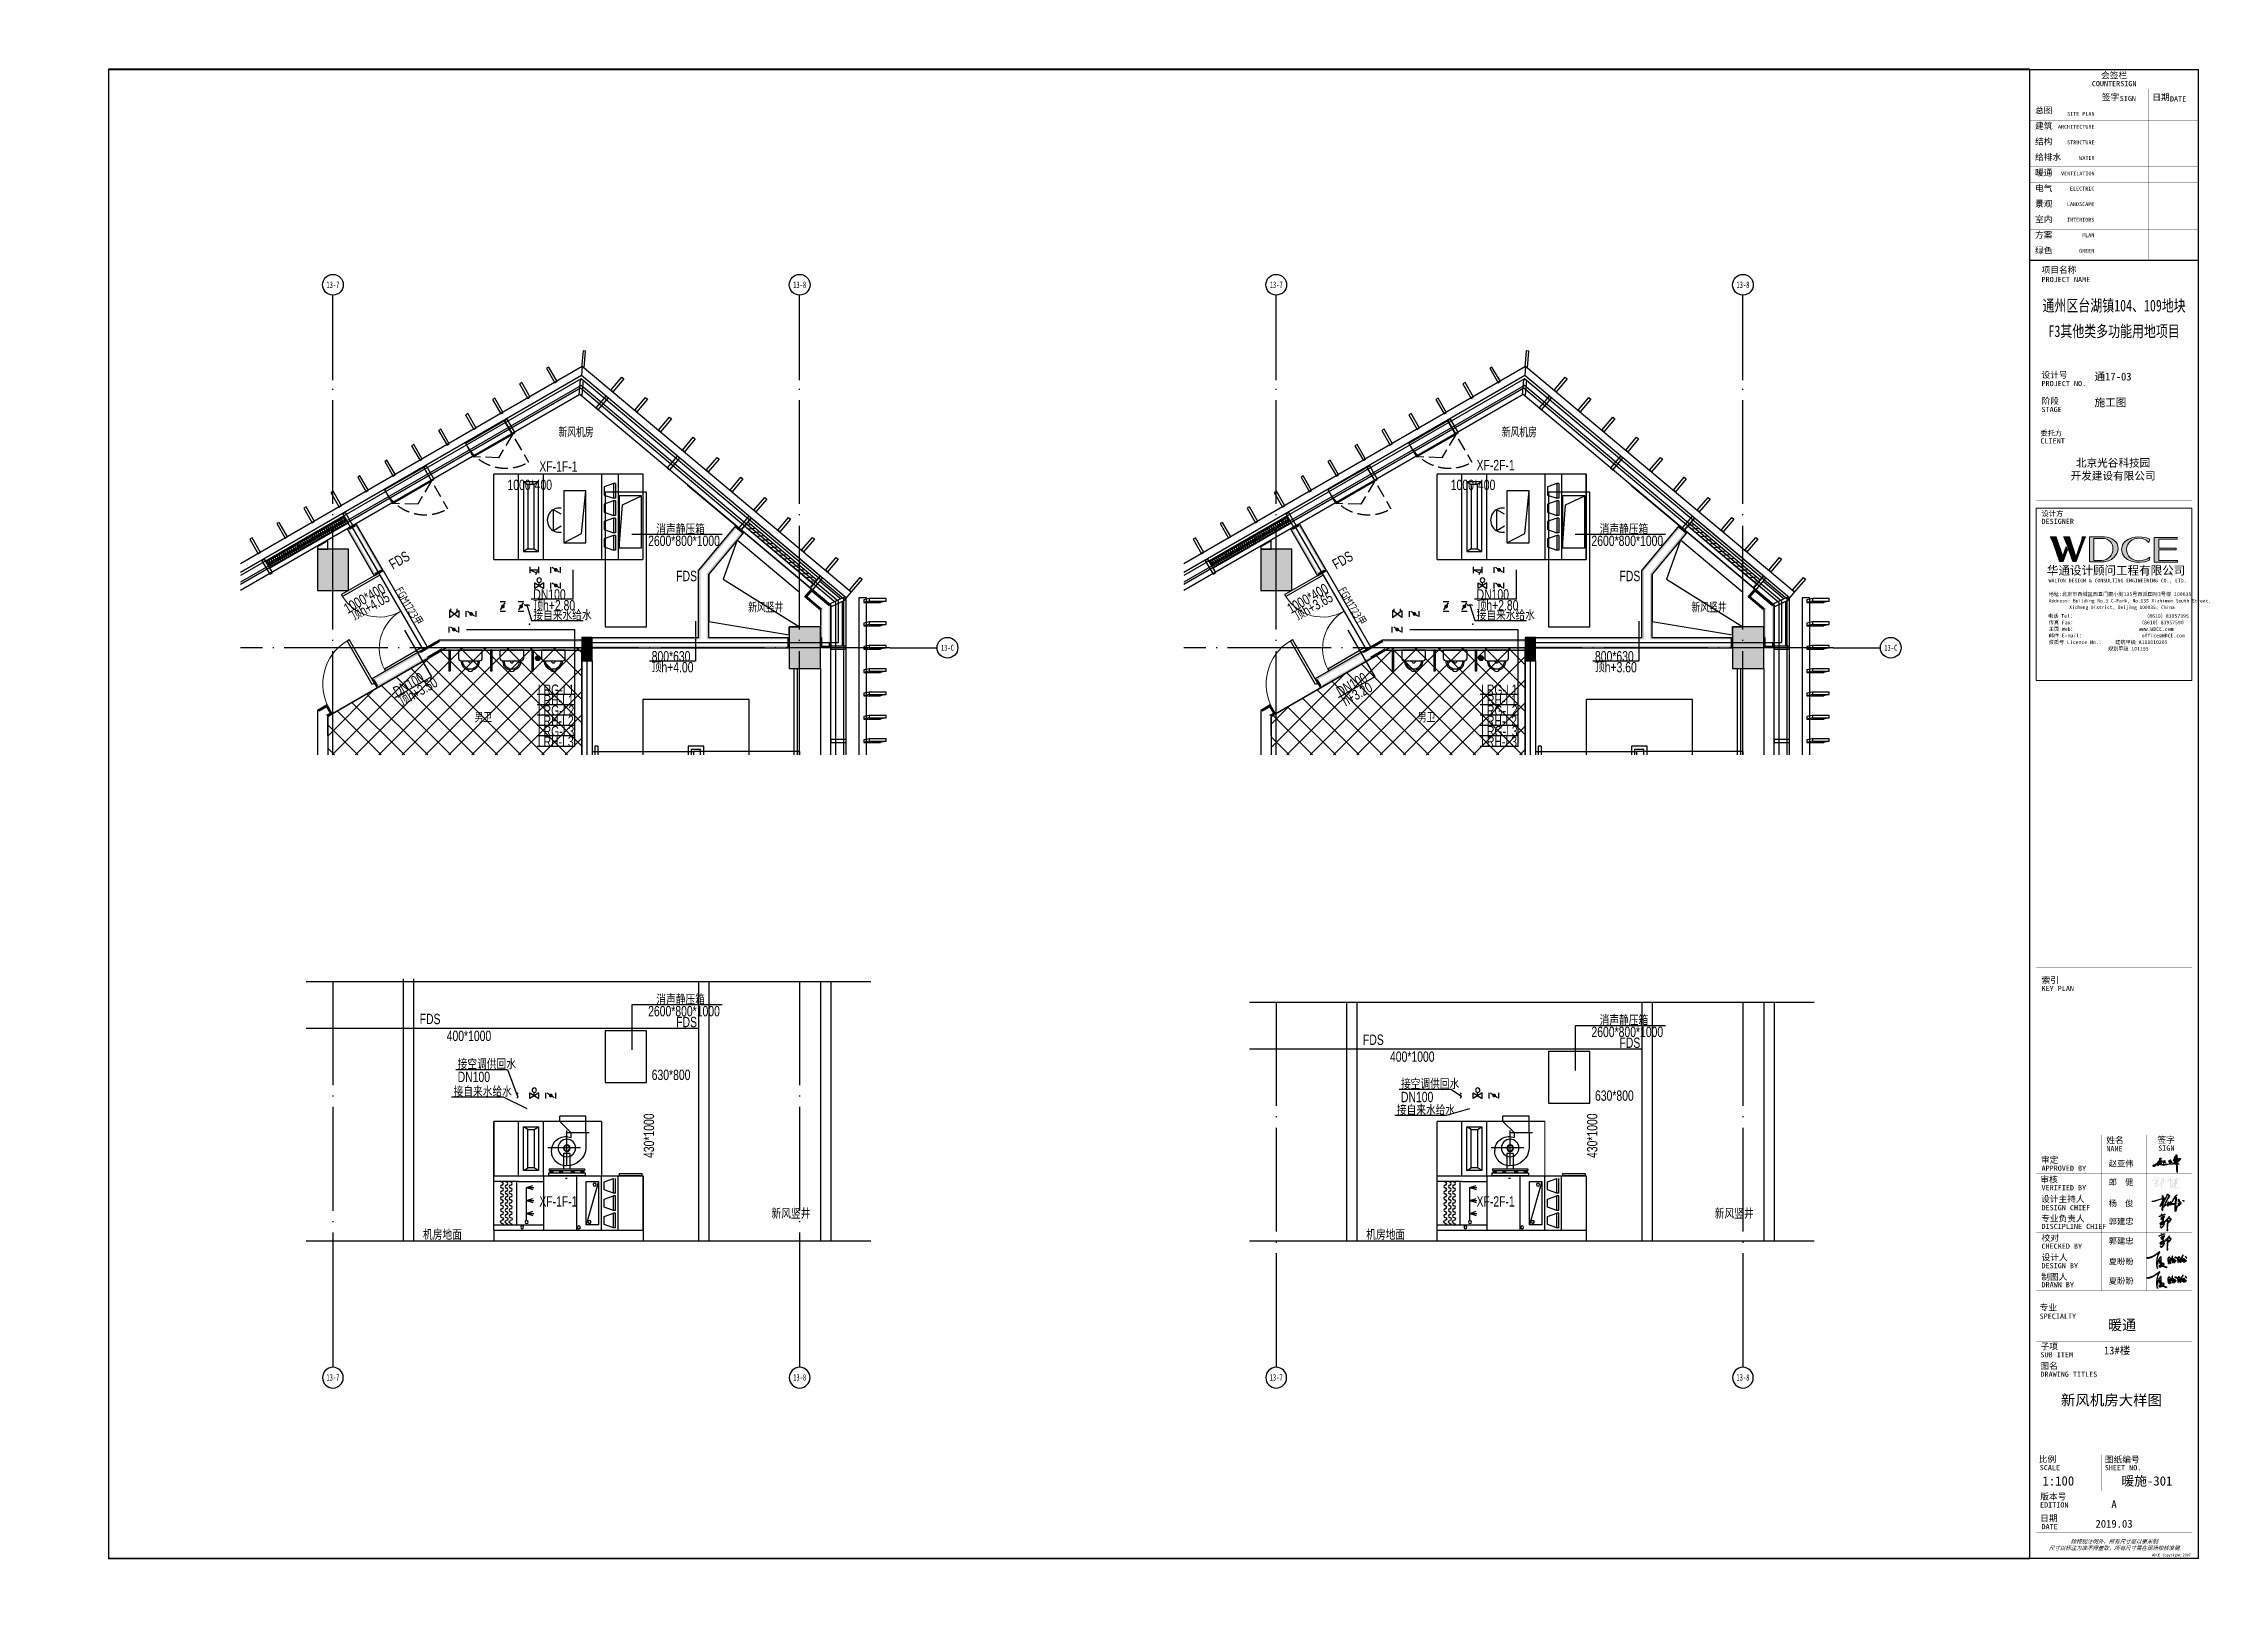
# Model space of a CAD drawing. Extents: x -777745 to 647905, y -207485 to 303235.
# Drawn here: x -395710 to -353657, y 169968 to 199671 of the extents above; entities that cross this region are included whole.
import ezdxf
from ezdxf.enums import TextEntityAlignment as Align

# ---------------------------------------------------------------- set-up
doc = ezdxf.new("R2010")
doc.units = 0
doc.header["$LTSCALE"] = 1000
doc.linetypes.add('13#楼幕墙$0$DASH', pattern=[0.35, 0.25, -0.1])
doc.linetypes.add('DOTE', pattern=[2.42, 2, -0.2, 0.02, -0.2])
doc.layers.get('0').update_dxf_attribs({"linetype": 'CONTINUOUS'})
doc.layers.get('Defpoints').update_dxf_attribs({"linetype": 'CONTINUOUS'})
for name, color, linetype in [('$0$PUB_TEXT', 7, 'CONTINUOUS'), ('00-图签签名_10', 5, 'CONTINUOUS'), ('00-防烟分区', 4, 'CONTINUOUS'), ('01-标注_轴线坐标', 132, 'CONTINUOUS'), ('02-TEXT_标注', 130, 'CONTINUOUS'), ('02-TEXT_轴号', 7, 'CONTINUOUS'), ('13#楼幕墙$0$A-C_幕墙龙骨', 133, 'CONTINUOUS'), ('13#楼幕墙$0$A-C_玻璃幕墙', 140, 'CONTINUOUS'), ('13#楼幕墙$0$A-C_窗', 140, 'CONTINUOUS'), ('13#楼幕墙$0$A-TECH_结构', 21, 'CONTINUOUS'), ('13#楼幕墙$0$A-金属背板', 30, 'CONTINUOUS'), ('13#楼幕墙$0$D-铝板', 181, 'CONTINUOUS'), ('A-C_门', 150, 'CONTINUOUS'), ('A-E_栏杆', 232, 'CONTINUOUS'), ('A-E_电梯', 171, 'CONTINUOUS'), ('A-I_卫-洁具', 241, 'CONTINUOUS'), ('A-I_卫-隔断', 214, 'CONTINUOUS'), ('A-TECH_水', 3, 'CONTINUOUS'), ('A-TECH_结构', 21, 'CONTINUOUS'), ('A_AXIS-轴线', 36, 'DOTE'), ('A_STR-砌块墙', 121, 'CONTINUOUS'), ('A_STR-砼柱', 51, 'CONTINUOUS'), ('ACS_100', 2, 'CONTINUOUS'), ('ACS_COM_BZ', 3, 'CONTINUOUS'), ('ACS_KT_FM', 3, 'CONTINUOUS'), ('ACS_SFG_FM', 3, 'CONTINUOUS'), ('ACS_空调机组', 2, 'CONTINUOUS'), ('AXIS_TEXT', 7, 'CONTINUOUS'), ('DIM_SYMB', 3, 'CONTINUOUS'), ('DOOR_FIRE', 220, 'CONTINUOUS'), ('DOOR_FIRE_TEXT', 7, 'CONTINUOUS'), ('DUCT-新风标注', 3, 'CONTINUOUS'), ('DUCT-新风阀门', 7, 'CONTINUOUS'), ('H-电子签名', 7, 'CONTINUOUS'), ('PA004022.01_A1+0.00-MECH$0$HVAC', 3, 'CONTINUOUS'), ('PUB_HATCH', 8, 'CONTINUOUS'), ('PUB_WALL', 9, 'CONTINUOUS'), ('SHEET_TEXT', 7, 'CONTINUOUS'), ('字', 7, 'CONTINUOUS'), ('建筑图名', 5, 'CONTINUOUS')]:
    doc.layers.add(name, color=color, linetype=linetype)
doc.layers.add('000套内', color=226, linetype='CONTINUOUS', lineweight=30, plot=False)
doc.layers.add('04-不打印_辅助线', color=165, linetype='CONTINUOUS', plot=False)
doc.styles.add('$0$华文细黑', font='STXIHEI.TTF', dxfattribs={"height": 10})
doc.styles.add('_TCH_AXIS', font='STXIHEI.TTF', dxfattribs={"width": 0.75})
doc.styles.add('COMPLEX', font='COMPLEX')
doc.styles.add('HZF', font='ROS', dxfattribs={"width": 0.75, "bigfont": 'JD'})
doc.styles.get("Standard").update_dxf_attribs({"font": 'ros.shx', "width": 0.8, "bigfont": 'jd.shx'})
doc.styles.add('华文细黑', font='STXIHEI.TTF', dxfattribs={"height": 10})
doc.styles.add('图框-A1$0$Standard', font='gbenor.shx', dxfattribs={"bigfont": 'gbcbig.shx'})
doc.styles.add('图签信息$0$hwxh', font='STXIHEI.TTF')
doc.styles.add('图签信息$0$华文细黑', font='STXIHEI.TTF', dxfattribs={"height": 10})
pattern_1 = [(45, (41410, 5700), (-70160, 70160), [])]
pattern_2 = [(45, (-849.99, -261.96), (-112.253, 112.253), [])]

msp = doc.modelspace()

# ---------------------------------------------------------------- texts
at = {"layer": '$0$PUB_TEXT', "style": '$0$华文细黑'}
msp.add_text('新风机房大样图', height=203.88, dxfattribs=at).set_placement((-356807.8, 173419.1))
at = {"layer": 'DUCT-新风标注', "style": 'HZF', "width": 0.75}
for s, p in [('XF-1F-1', (-386150.3, 191419.2, 2715)), ('XF-2F-1', (-368076.9, 191445.2, 2715)), ('1000*400', (-386764.7, 191064.3, 5365)), ('1000*400', (-368574.7, 191064.3, 5365)), ('2600*800*1000', (-384052.2, 189986.2, 2715)), ('消声静压箱', (-383895.1, 190209.1, 2715)), ('2600*800*1000', (-365862.3, 189986.2, 2715)), ('消声静压箱', (-365705.2, 190209.1, 2715)), ('FDS', (-383511.4, 189307.7, -5430)), ('FDS', (-365321.5, 189307.7, -5430)), ('顶h+2.80', (-386266.8, 188743.3, 2715)), ('DN100', (-386266.8, 188953.5, 2715)), ('顶h+2.80', (-368076.9, 188743.3, 2715)), ('DN100', (-368076.9, 188953.5, 2715)), ('接自来水给水', (-386266.8, 188552.1)), ('接自来水给水', (-368076.9, 188552.1)), ('顶h+4.00', (-383984, 187549.7, 2715)), ('800*630', (-383984, 187759.9, 2715)), ('顶h+3.60', (-365794.1, 187549.7, 2715)), ('800*630', (-365794.1, 187759.9, 2715)), ('LRG-L1', (-386179.4, 187115.6, 2715)), ('LRG-L1', (-367989.5, 187115.6, 2715)), ('LRH-L1', (-386179.4, 186915.6, 2715)), ('LRG-L2', (-386179.4, 186715.6, 2715)), ('LRH-L2', (-386179.4, 186515.6, 2715)), ('LRH-L1', (-367989.5, 186915.6, 2715)), ('LRG-L2', (-367989.5, 186715.6, 2715)), ('LRH-L2', (-367989.5, 186515.6, 2715)), ('LRG-L3', (-386179.4, 186315.6, 2715)), ('LRH-L3', (-386179.4, 186115.6, 2715)), ('LRG-L3', (-367989.5, 186315.6, 2715)), ('LRH-L3', (-367989.5, 186115.6, 2715)), ('消声静压箱', (-383895.1, 181142, 2715)), ('FDS', (-388458.1, 180768.2)), ('2600*800*1000', (-384052.2, 180919.1, 2715)), ('FDS', (-383511.4, 180709.6, -8400)), ('消声静压箱', (-365705.2, 180742, 2715)), ('400*1000', (-387937, 180442, 3070)), ('FDS', (-370268.2, 180368.2)), ('2600*800*1000', (-365862.3, 180519.1, 2715)), ('FDS', (-365321.5, 180309.6, -8400)), ('接空调供回水', (-387725.6, 179896.1)), ('400*1000', (-369747.1, 180042, 3070)), ('接自来水给水', (-387804.9, 179367.5)), ('DN100', (-387725.6, 179651.8)), ('630*800', (-383984, 179690.7, 2715)), ('接空调供回水', (-369535.7, 179515.5)), ('接自来水给水', (-369615, 179011.5)), ('DN100', (-369535.7, 179263.9)), ('630*800', (-365794.1, 179290.7, 2715)), ('XF-1F-1', (-386150.3, 177250.4, 2715)), ('新风竖井', (-381674.1, 177015.9)), ('XF-2F-1', (-368076.9, 177250.4, 2715)), ('新风竖井', (-363484.2, 177015.9)), ('机房地面', (-388394.1, 176610.1)), ('机房地面', (-370204.2, 176610.1))]:
    msp.add_text(s, height=200, dxfattribs=at).set_placement(p)
for s, rotation, p in [('FDS', 29.95337, (-388974.9, 189527.5)), ('FDS', 29.95337, (-370785, 189527.5)), ('1000*400', 29.95337, (-389845, 188673.9)), ('1000*400', 29.95337, (-371655.1, 188673.9)), ('顶h+4.05', 29.95337, (-389712.1, 188534.2)), ('顶h+3.65', 29.95337, (-371522.2, 188534.2)), ('DN100', 30, (-388894.5, 187073.2, 2715)), ('顶h+3.50', 30, (-388789.4, 186891.2, 2715)), ('DN100', 30, (-370704.6, 187073.2, 2715)), ('h+3.20', 30, (-370599.5, 186891.2, 2715)), ('430*1000', 90, (-383937.3, 178187.9, 2715)), ('430*1000', 90, (-365747.4, 178187.9, 2715))]:
    msp.add_text(s, height=200, rotation=rotation, dxfattribs=at).set_placement(p)
at = {"layer": '字', "style": '华文细黑'}
for s, height, p in [('13#楼', 150, (-355981.6, 174402.4)), ('1:100', 180, (-357165.8, 171872.7)), ('暖施-301', 180, (-355640.7, 171872.7))]:
    msp.add_text(s, height=height, dxfattribs=at).set_placement(p)
at = {"layer": '建筑图名', "style": '华文细黑'}
msp.add_text('暖通', height=200, dxfattribs=at).set_placement((-355905.3, 174868.8))

# ---------------------------------------------------------------- blocks, each defined once
blk = doc.blocks.new('A-toilet-F2$0$A-toilet-F3$0$xb')
for p, q in [((-229, 152), (-229, 0)), ((-229, 0), (229, 0)), ((178, 203), (-178, 203)), ((229, 0), (229, 152))]:
    blk.add_line(p, q)
for centre, radius, start, end in [((-178, 152), 50.8, 90, 180), ((-6, 210), 172, 106.6069, 182.1211), ((-6, 210), 146, 87.8789, 182.1211), ((0, 343), 63.5, 1.0707, 178.9293), ((0, 203), 38.1, 0, 180), ((6, 210), 146, 357.8789, 92.1211), ((6, 210), 172, 357.8789, 73.3931), ((178, 152), 50.8, 0, 90)]:
    blk.add_arc(centre, radius, start, end)
blk = doc.blocks.new('13#楼幕墙$0$A$C7A413A1D')
blk.add_lwpolyline([(-70, -300), (-10, -300), (-10, 0), (-70, 0)], close=True)
blk = doc.blocks.new('*U68')
h = blk.add_hatch()
h.set_pattern_fill('ANSI31', color=256, scale=50)
h.set_pattern_definition([(45, (-56212.376, 120006.8), (-56.1266, 56.1266), [])])
h.paths.add_polyline_path([(-1740, 100), (0, 100), (0, 200), (-1740, 200)])
for points in [[(-1740, 0), (0, 0), (0, 300), (-1740, 300)], [(-1740, 100), (0, 100), (0, 200), (-1740, 200)]]:
    blk.add_lwpolyline(points, close=True)
blk = doc.blocks.new('13#楼幕墙$0$A$C2B4E24BF')
at = {"linetype": '13#楼幕墙$0$DASH'}
for points in [[(5, 50), (5, 920)], [(5, 300), (460, 557), (875, 300)]]:
    blk.add_lwpolyline(points, dxfattribs=at)
blk.add_lwpolyline([(5, 0), (875, 0), (875, 300), (5, 300)], close=True)
blk.add_arc((5, 50), 870, 0, 90, dxfattribs=at)
blk = doc.blocks.new('13#楼幕墙$0$llllei')
for p, q in [((325, 50), (0, 50)), ((0, 50), (0, 0)), ((0, 0), (325, 0)), ((325, 0), (325, 50))]:
    blk.add_line(p, q)
for points in [[(0, 50), (-105, 29)], [(-105, 29), (-105, -21)], [(0, 0), (-105, -21)], [(325, 0), (220, -21)], [(-105, -21), (220, -21)]]:
    blk.add_lwpolyline(points)
blk = doc.blocks.new('13#楼幕墙$0$eeeessew')
blk.add_lwpolyline([(50, 0), (0, 0), (0, 325), (50, 325)], close=True)
blk = doc.blocks.new('13#楼幕墙$0$ccdididi')
blk.add_lwpolyline([(50, 325), (0, 325), (0, 0), (50, 0)], close=True)
blk = doc.blocks.new('13#楼幕墙$0$$LinePat$岩棉板')
at = {"color": 0}
for p, q in [((0, -17), (12, -67)), ((12, -67), (24, -17))]:
    blk.add_line(p, q, dxfattribs=at)
for centre, start, end in [((12, -17), 0, 180), ((0, -67), 270, 0), ((24, -67), 180, 270)]:
    blk.add_arc(centre, 12, start, end, dxfattribs=at)
at = {"layer": 'Defpoints'}
blk.add_point((0, 0), dxfattribs=at)
at = {"layer": 'Defpoints', "color": 0}
blk.add_point((24, -84), dxfattribs=at)
blk = doc.blocks.new('*U69')
blk.add_lwpolyline([(1740, 0), (0, 0), (0, 150), (1740, 150)], close=True)
at = {"color": 8, "xscale": -1.812499998489748, "yscale": 1.782568518697715, "zscale": 1.782568518697715, "rotation": 180}
for p in [(0, 0), (43.5, 0), (87, 0), (130.5, 0), (174, 0), (217.5, 0), (261, 0), (304.5, 0), (348, 0), (391.5, 0), (435, 0), (478.5, 0), (522, 0), (565.5, 0), (609, 0), (652.5, 0), (696, 0), (739.5, 0), (783, 0), (826.5, 0), (870, 0), (913.5, 0), (957, 0), (1000.5, 0), (1044, 0), (1087.5, 0), (1131, 0), (1174.5, 0), (1218, 0), (1261.5, 0), (1305, 0), (1348.5, 0), (1392, 0), (1435.5, 0), (1479, 0), (1522.5, 0), (1566, 0), (1609.5, 0), (1653, 0), (1696.5, 0)]:
    blk.add_blockref('13#楼幕墙$0$$LinePat$岩棉板', p, dxfattribs=at)
blk = doc.blocks.new('_AXISO')
blk.add_circle((0, 0), 0.5)
at = {"layer": 'AXIS_TEXT', "style": 'COMPLEX', "width": 1.041667}
blk.add_attdef('A', text='', height=0.56, dxfattribs=at).set_placement((-0.25, -0.28), (0.25, -0.28), align=Align.FIT)
blk = doc.blocks.new('$DorLib2D$00000002')
for p, q in [((-0.5, 0), (-0.5, 0.4875)), ((-0.475, 0.4875), (-0.5, 0.4875)), ((-0.475, 0), (-0.475, 0.4875)), ((0.475, 0), (0.475, 0.4875)), ((0.475, 0.4875), (0.5, 0.4875)), ((0.5, 0), (0.5, 0.4875)), ((-0.5, 0), (-0.475, 0)), ((0.5, 0), (0.475, 0))]:
    blk.add_line(p, q)
at = {"lineweight": 13}
for centre, start, end in [((-0.4875, 0), 0, 88.53072), ((0.4875, 0), 91.46928, 180)]:
    blk.add_arc(centre, 0.4875, start, end, dxfattribs=at)
blk = doc.blocks.new('_FZH')
blk.add_lwpolyline([(-0.5, -0.5), (0.5, -0.5), (0.5, 0.5), (-0.5, 0.5)], close=True)
at = {"layer": 'PUB_HATCH'}
blk.add_solid([(-0.5, -0.5), (0.5, -0.5), (-0.5, 0.5), (0.5, 0.5)], dxfattribs=at)
blk = doc.blocks.new('$TwtSys$00000141')
for p, q in [((-94, 8), (-10, 92)), ((-94, 8), (-10, 92)), ((-87, -35), (35, 87)), ((-87, -35), (35, 87)), ((-66, -66), (66, 66)), ((-66, -66), (66, 66)), ((-32, -87), (88, 33)), ((-32, -87), (88, 33)), ((11, -92), (92, -11)), ((11, -92), (92, -11))]:
    blk.add_line(p, q)
blk.add_circle((0, 0), 94)
blk.add_circle((0, 0), 94)
blk = doc.blocks.new('A$C08000F8D')
at = {"layer": '04-不打印_辅助线'}
h = blk.add_hatch(dxfattribs=at)
h.set_pattern_fill('ANSI37', color=256, scale=200)
h.set_pattern_definition([(45, (-47076.14, -87019.9), (-224.5064, 224.5064), []), (135, (-47076.14, -87019.9), (-224.5064, -224.5064), [])])
edge = h.paths.add_edge_path()
edge.add_line((6224, -8687), (6224, -6620))
edge.add_line((6224, -6620), (3616, -6620))
edge.add_line((3616, -6620), (1324, -7943))
edge.add_line((1324, -7943), (1324, -8687))
at = {"layer": 'PUB_WALL'}
for points in [[(1872, -4230), (1699, -4330), (1754, -4344), (1858, -4284)], [(1699, -4330), (2220, -5232), (2235, -5177), (1754, -4344)], [(2393, -5132), (1872, -4230), (1858, -4284), (2339, -5117)], [(9196, -4266), (8474, -5128), (8514, -5142), (9227, -4292)], [(9350, -4395), (8674, -5200), (8634, -5186), (9319, -4369)], [(9350, -4395), (9196, -4266), (9171, -4297), (9324, -4426)], [(1724, -4720), (1124, -4720), (1164, -4760), (1684, -4760)], [(1124, -4720), (1124, -5520), (1164, -5480), (1164, -4760)], [(1724, -5520), (1724, -4720), (1684, -4760), (1684, -5480)], [(2220, -5232), (2393, -5132), (2339, -5117), (2235, -5177)], [(8474, -6420), (8474, -5128), (8514, -5142), (8514, -6460)], [(8674, -6420), (8674, -5200), (8634, -5186), (8634, -6460)], [(1124, -5520), (1724, -5520), (1684, -5480), (1164, -5480)], [(10523, -5641), (10652, -5488), (10683, -5513), (10554, -5667)], [(10824, -5893), (10523, -5641), (10549, -5610), (10864, -5874)], [(11024, -5800), (10652, -5488), (10626, -5518), (10984, -5819)], [(10824, -5893), (10824, -6420), (10864, -6460), (10864, -5874)], [(11024, -5800), (11024, -6520), (10984, -6520), (10984, -5819)], [(10824, -6220), (10224, -6220), (10264, -6260), (10784, -6260)], [(10224, -6220), (10224, -7020), (10264, -6980), (10264, -6260)], [(10824, -7020), (10824, -6220), (10784, -6260), (10784, -6980)], [(3070, -6704), (2176, -7220), (2231, -7235), (3125, -6719)], [(3070, -6704), (3243, -6604), (3229, -6659), (3125, -6719)], [(3243, -6604), (3476, -6470), (3487, -6510), (3229, -6659)], [(3257, -6827), (3529, -6670), (3519, -6630), (3237, -6793)], [(6224, -6510), (6224, -6470), (3476, -6470), (3487, -6510)], [(6224, -6670), (6224, -6630), (3519, -6630), (3529, -6670)], [(6424, -6420), (6224, -6420), (6264, -6460), (6384, -6460)], [(6224, -6420), (6224, -6870), (6264, -6830), (6264, -6460)], [(6424, -6870), (6424, -6420), (6384, -6460), (6384, -6830)], [(6424, -6420), (6424, -6460), (8514, -6460), (8474, -6420)], [(6424, -6580), (6424, -6620), (8574, -6620), (8574, -6580)], [(8574, -6620), (10224, -6620), (10224, -6580), (8574, -6580)], [(8674, -6420), (8634, -6460), (10224, -6460), (10224, -6420)], [(10224, -6420), (10184, -6420), (10184, -6620), (10224, -6620)], [(10824, -6420), (10824, -6460), (10864, -6460)], [(10824, -6420), (10824, -6620), (10864, -6620), (10864, -6420)], [(10824, -6620), (10824, -6620), (10864, -6620), (10864, -6580)], [(11024, -6620), (10824, -6620), (10824, -6580), (11024, -6580)], [(10824, -6620), (10864, -6580), (10824, -6580)], [(11024, -6520), (11024, -6620), (10984, -6620), (10984, -6520)], [(2276, -7393), (3257, -6827), (3237, -6793), (2291, -7339)], [(6224, -6870), (6424, -6870), (6384, -6830), (6264, -6830)], [(10224, -7020), (10824, -7020), (10784, -6980), (10264, -6980)], [(2176, -7220), (2276, -7393), (2291, -7339), (2231, -7235)], [(1310, -7720), (1124, -7828), (1164, -7851), (1296, -7775)], [(1324, -7943), (1410, -7893), (1356, -7879), (1284, -7920)], [(1410, -7893), (1310, -7720), (1296, -7775), (1356, -7879)]]:
    blk.add_hatch(color=256, dxfattribs=at).paths.add_polyline_path(points)
for p, q in [((1696, -6487), (1739, -6462)), ((2183, -7332), (1696, -6487)), ((2226, -7307), (1739, -6462)), ((2226, -7307), (2183, -7332))]:
    blk.add_line(p, q)
blk.add_lwpolyline([(1791, -4289), (3156, -6657)])
at = {"color": 1}
blk.add_lwpolyline([(1324, -8315), (1324, -7943)], dxfattribs=at)
at = {"lineweight": 13}
blk.add_arc((2205, -7319), 975, 121.4693, 210, dxfattribs=at)
at = {"layer": '000套内'}
for p, q in [((6213, -1567), (-356, -5353)), ((11174, -5730), (6213, -1567)), ((11174, -6520), (11174, -5730)), ((6324, -8687), (6324, -6520)), ((6324, -6520), (11174, -6520))]:
    blk.add_line(p, q, dxfattribs=at)
at = {"layer": '01-标注_轴线坐标'}
for p, q in [((1424, -1461), (1424, 177)), ((10424, -1461), (10424, 177)), ((12164, -6620), (13074, -6620))]:
    blk.add_line(p, q, dxfattribs=at)
at = {"layer": '04-不打印_辅助线'}
blk.add_lwpolyline([(6224, -8687), (6224, -6620), (3616, -6620), (1324, -7943), (1324, -8687)], dxfattribs=at)
at = {"layer": '13#楼幕墙$0$A-C_幕墙龙骨'}
blk.add_lwpolyline([(6222, -1752), (6172, -1747), (6198, -1449), (6248, -1453)], close=True, dxfattribs=at)
at = {"layer": '13#楼幕墙$0$A-C_玻璃幕墙'}
for p, q in [((6217, -1375), (-356, -5170)), ((6212, -1436), (-356, -5227)), ((6196, -1618), (-356, -5401)), ((11124, -5753), (6196, -1618)), ((11274, -5683), (6212, -1436)), ((11324, -5660), (6217, -1375)), ((11124, -8687), (11124, -5753)), ((11274, -8687), (11274, -5683)), ((11324, -8687), (11324, -5660)), ((11714, -6080), (11714, -5791))]:
    blk.add_line(p, q, dxfattribs=at)
at = {"layer": '13#楼幕墙$0$A-TECH_结构'}
blk.add_lwpolyline([(11024, -8687), (11024, -5800), (6185, -1740), (-356, -5516)], dxfattribs=at)
at = {"layer": '13#楼幕墙$0$A-金属背板'}
for p, q in [((10816, -5339), (11217, -5675)), ((11244, -5728), (11244, -6590))]:
    blk.add_line(p, q, dxfattribs=at)
at = {"layer": '13#楼幕墙$0$D-铝板'}
for points in [[(-356, -4997), (6233, -1192), (6217, -1375), (-356, -5170)], [(6233, -1192), (11420, -5545), (11324, -5660), (6217, -1375)], [(11714, -8687), (11714, -5660), (11564, -5660), (11564, -8687)]]:
    blk.add_lwpolyline(points, dxfattribs=at)
at = {"layer": 'A-C_门'}
blk.add_line((1410, -7893), (2276, -7393), dxfattribs=at)
at = {"layer": 'A-E_栏杆'}
for p, q in [((10314, -7020), (10314, -8687)), ((10374, -7020), (10374, -8687)), ((6474, -8520), (6474, -8687)), ((6534, -8520), (6474, -8520)), ((6534, -8520), (6534, -8687)), ((8274, -8520), (8274, -8687)), ((8574, -8520), (8274, -8520)), ((8334, -8580), (8334, -8687)), ((8514, -8580), (8334, -8580)), ((8514, -8687), (8514, -8580)), ((8574, -8687), (8574, -8520))]:
    blk.add_line(p, q, dxfattribs=at)
at = {"layer": 'A-E_电梯'}
for p, q in [((10824, -7020), (10824, -8687)), ((6424, -8620), (8374, -8620)), ((8374, -8620), (8374, -8687)), ((10424, -8620), (8374, -8620)), ((10424, -8620), (10424, -8687))]:
    blk.add_line(p, q, dxfattribs=at)
blk.add_lwpolyline([(10824, -7020), (10824, -8687)], dxfattribs=at)
at = {"layer": 'A-I_卫-隔断'}
for p, q in [((3661, -6670), (3661, -7070)), ((3686, -6670), (3661, -6670)), ((3686, -6670), (3686, -7070)), ((4461, -6670), (4461, -7070)), ((4486, -6670), (4461, -6670)), ((4486, -6670), (4486, -7070)), ((5261, -6670), (5261, -7070)), ((5286, -6670), (5261, -6670)), ((5286, -6670), (5286, -7070)), ((3686, -7070), (3661, -7070)), ((4486, -7070), (4461, -7070)), ((5286, -7070), (5261, -7070))]:
    blk.add_line(p, q, dxfattribs=at)
at = {"layer": 'A-TECH_结构'}
for p, q in [((6185, -1740), (-356, -5516)), ((11024, -5800), (6185, -1740)), ((11024, -8687), (11024, -5800))]:
    blk.add_line(p, q, dxfattribs=at)
at = {"layer": 'A_AXIS-轴线', "linetype": 'DOTE'}
for p, q in [((1424, -8687), (1424, -1461)), ((10424, -8687), (10424, -1461)), ((12164, -6620), (-356, -6620))]:
    blk.add_line(p, q, dxfattribs=at)
at = {"layer": 'A_STR-砌块墙'}
for p, q in [((1872, -4230), (1699, -4330)), ((1699, -4330), (2220, -5232)), ((2393, -5132), (1872, -4230)), ((9196, -4266), (8474, -5128)), ((9350, -4395), (8674, -5200)), ((9350, -4395), (9196, -4266)), ((2220, -5232), (2393, -5132)), ((8474, -6420), (8474, -5128)), ((8674, -6420), (8674, -5200)), ((10523, -5641), (10652, -5488)), ((10824, -5893), (10523, -5641)), ((11024, -5800), (10652, -5488)), ((11024, -5800), (11024, -6520)), ((10824, -5893), (10824, -6420)), ((3070, -6704), (2176, -7220)), ((3070, -6704), (3243, -6604)), ((3243, -6604), (3476, -6470)), ((3257, -6827), (3529, -6670)), ((3476, -6470), (6224, -6470)), ((3529, -6670), (6224, -6670)), ((6424, -6420), (8474, -6420)), ((6424, -6620), (8574, -6620)), ((8574, -6620), (10224, -6620)), ((8674, -6420), (10224, -6420)), ((10824, -6620), (10824, -6620)), ((11024, -6620), (10824, -6620)), ((11024, -6520), (11024, -6620)), ((2276, -7393), (3257, -6827)), ((6224, -6870), (6224, -8687)), ((6424, -6870), (6424, -8687)), ((2176, -7220), (2276, -7393)), ((1310, -7720), (1124, -7828)), ((1124, -7828), (1124, -8687)), ((1410, -7893), (1310, -7720)), ((1324, -7943), (1410, -7893)), ((1324, -7943), (1324, -8687))]:
    blk.add_line(p, q, dxfattribs=at)
blk.add_lwpolyline([(1324, -4558), (1124, -4673), (1124, -4720), (1324, -4720), (1324, -4558)], dxfattribs=at)
at = {"layer": 'DIM_SYMB'}
for points in [[(9221, -4548), (8674, -5200), (8674, -6112), (10224, -6371), (10224, -6220), (10424, -6220), (10424, -5557), (9221, -4548), (8948, -5298), (10424, -6220)], [(9449, -8687), (9449, -7620), (7399, -7620), (7399, -8687)]]:
    blk.add_lwpolyline(points, dxfattribs=at)
at = {"layer": '01-标注_轴线坐标'}
ref = blk.add_blockref('_AXISO', (1424, 377), dxfattribs=dict(at, xscale=400, yscale=400, zscale=400))
ref.add_attrib('A', '13-7', dxfattribs={"layer": '02-TEXT_轴号', "height": 126.1, "style": '_TCH_AXIS', "width": 0.743037}).set_placement((1299, 314), (1549, 314), align=Align.FIT)
ref = blk.add_blockref('_AXISO', (10424, 377), dxfattribs=dict(at, xscale=400, yscale=400, zscale=400))
ref.add_attrib('A', '13-8', dxfattribs={"layer": '02-TEXT_轴号', "height": 126.1, "style": '_TCH_AXIS', "width": 0.743037}).set_placement((10299, 314), (10549, 314), align=Align.FIT)
ref = blk.add_blockref('_AXISO', (13274, -6620), dxfattribs=dict(at, xscale=400, yscale=400, zscale=400))
ref.add_attrib('A', '13-C', dxfattribs={"layer": '02-TEXT_轴号', "height": 114.1, "style": '_TCH_AXIS', "width": 0.743037}).set_placement((13146, -6677), (13401, -6677), align=Align.FIT)
at = {"layer": '13#楼幕墙$0$A-C_幕墙龙骨'}
for p, rotation in [((6739, -1813), 319.9999999999213), ((4795, -2211), 29.95337307627282), ((8118, -2970), 319.9999999999213), ((3235, -3110), 29.95337307627282), ((1676, -4009), 29.95337307627282), ((9496, -4127), 319.9999999999213), ((116, -4907), 29.95337307627282), ((10875, -5284), 319.9999999999213), ((11007, -5764), 115.488553916933), ((11024, -6580), 90), ((11024, -8380), 90)]:
    blk.add_blockref('13#楼幕墙$0$A$C7A413A1D', p, dxfattribs=dict(at, rotation=rotation))
at = {"layer": '13#楼幕墙$0$A-C_玻璃幕墙', "rotation": 29.95337307636578}
blk.add_blockref('*U69', (207, -5086), dxfattribs=at)
at = {"layer": '13#楼幕墙$0$A-C_窗'}
for name, p, rotation in [('13#楼幕墙$0$A$C2B4E24BF', (4739, -2244), 209.9533730763658), ('13#楼幕墙$0$A$C2B4E24BF', (3179, -3142), 209.9533730763658), ('*U68', (9489, -4120), 140.0000000000023)]:
    blk.add_blockref(name, p, dxfattribs=dict(at, rotation=rotation))
at = {"layer": '13#楼幕墙$0$D-铝板'}
for name, p, rotation in [('13#楼幕墙$0$ccdididi', (5703, -1515), 29.95337307636523), ('13#楼幕墙$0$ccdididi', (6218, -1220), 354.9766865497638), ('13#楼幕墙$0$ccdididi', (5184, -1814), 29.95337307636523), ('13#楼幕墙$0$eeeessew', (6785, -1656), 320.000000000001), ('13#楼幕墙$0$ccdididi', (4664, -2114), 29.95337307636523), ('13#楼幕墙$0$eeeessew', (7245, -2042), 320.000000000001), ('13#楼幕墙$0$ccdididi', (3624, -2713), 29.95337307636523), ('13#楼幕墙$0$ccdididi', (4144, -2413), 29.95337307636523), ('13#楼幕墙$0$eeeessew', (7705, -2427), 320.000000000001), ('13#楼幕墙$0$ccdididi', (3104, -3012), 29.95337307636523), ('13#楼幕墙$0$eeeessew', (8164, -2813), 320.000000000001), ('13#楼幕墙$0$ccdididi', (2064, -3612), 29.95337307636523), ('13#楼幕墙$0$ccdididi', (2584, -3312), 29.95337307636523), ('13#楼幕墙$0$eeeessew', (8624, -3199), 320.000000000001), ('13#楼幕墙$0$eeeessew', (9083, -3584), 320.000000000001), ('13#楼幕墙$0$ccdididi', (1545, -3911), 29.95337307636523), ('13#楼幕墙$0$eeeessew', (9543, -3970), 320.000000000001), ('13#楼幕墙$0$ccdididi', (505, -4510), 29.95337307636523), ('13#楼幕墙$0$ccdididi', (1025, -4211), 29.95337307636523), ('13#楼幕墙$0$eeeessew', (10003, -4356), 320.000000000001), ('13#楼幕墙$0$ccdididi', (-15, -4810), 29.95337307636523), ('13#楼幕墙$0$eeeessew', (10462, -4741), 320.000000000001), ('13#楼幕墙$0$eeeessew', (10922, -5127), 320.000000000001), ('13#楼幕墙$0$eeeessew', (11382, -5513), 320.000000000001)]:
    blk.add_blockref(name, p, dxfattribs=dict(at, rotation=rotation))
for p in [(11764, -5724), (11764, -6174), (11764, -6624), (11764, -7074), (11764, -7524), (11764, -7974), (11764, -8424)]:
    blk.add_blockref('13#楼幕墙$0$llllei', p, dxfattribs=at)
at = {"layer": 'A-I_卫-洁具', "ltscale": 0.1, "rotation": 180}
for p in [(4074, -6670), (4874, -6670), (5674, -6670)]:
    blk.add_blockref('A-toilet-F2$0$A-toilet-F3$0$xb', p, dxfattribs=at)
at = {"layer": 'A-TECH_水', "xscale": 0.5, "yscale": 0.5, "zscale": 0.5, "rotation": 270}
blk.add_blockref('$TwtSys$00000141', (5374, -6820), dxfattribs=at)
at = {"layer": 'A_STR-砼柱'}
for p, xscale, yscale, zscale in [((1424, -5120), 600, 800, 800), ((10524, -6620), 600, 800, 800), ((6324, -6645), 200, 450, 450)]:
    blk.add_blockref('_FZH', p, dxfattribs=dict(at, xscale=xscale, yscale=yscale, zscale=zscale))
at = {"layer": 'DOOR_FIRE', "xscale": -1700, "yscale": -1700, "zscale": 200, "rotation": 299.9999999999999}
blk.add_blockref('$DorLib2D$00000002', (2732, -5918), dxfattribs=at)
at = {"layer": '02-TEXT_标注', "width": 0.75}
for s, p in [('新风机房', (5773, -2562)), ('新风竖井', (9430, -5938)), ('男卫', (4154, -8058))]:
    blk.add_text(s, height=173.6, dxfattribs=at).set_placement(p)
at = {"layer": 'DOOR_FIRE_TEXT', "style": '图框-A1$0$Standard'}
for s, p in [('FGM1723', (2623, -5506)), ('甲', (2955, -6072))]:
    blk.add_text(s, height=150, rotation=300, dxfattribs=at).set_placement(p)
blk = doc.blocks.new('xf-100')
at = {"layer": 'ACS_100'}
for p, q in [((1920, 1650), (1920, 0)), ((2400, 1650), (2400, 0))]:
    blk.add_line(p, q, dxfattribs=at)
blk.add_lwpolyline([(0, 1650), (0, 0)], dxfattribs=at)
at = {"layer": 'ACS_空调机组', "color": 8}
for p, q in [((460, 1425), (399, 594)), ((530, 1187), (530, 1471)), ((530, 1471), (568, 1471)), ((568, 1187), (568, 1471)), ((750, 1408), (568, 1471)), ((750, 1250), (750, 1408)), ((1530, 1325), (1189, 1146)), ((2099, 1445), (2015, 1495)), ((2305, 1495), (2015, 1495)), ((2015, 1495), (2015, 155)), ((2221, 1445), (2099, 1445)), ((2099, 1445), (2099, 205)), ((2221, 1445), (2305, 1495)), ((2221, 205), (2221, 1445)), ((2305, 155), (2305, 1495)), ((530, 1187), (568, 1187)), ((530, 1137), (568, 1137)), ((530, 853), (530, 1137)), ((530, 853), (568, 853)), ((568, 1187), (750, 1250)), ((750, 1074), (568, 1137)), ((568, 853), (568, 1137)), ((568, 853), (750, 916)), ((750, 916), (750, 1074)), ((1189, 1146), (1100, 325)), ((1580, 1008), (1729, 1094)), ((1729, 1094), (1729, 689)), ((399, 594), (30, 425)), ((530, 519), (530, 803)), ((530, 803), (568, 803)), ((530, 519), (568, 519)), ((530, 469), (568, 469)), ((530, 185), (530, 469)), ((568, 519), (568, 803)), ((750, 740), (568, 803)), ((568, 519), (750, 582)), ((750, 406), (568, 469)), ((568, 185), (568, 469)), ((750, 582), (750, 740)), ((1580, 775), (1729, 689)), ((530, 185), (568, 185)), ((568, 185), (750, 248)), ((750, 248), (750, 406)), ((2015, 155), (2099, 205)), ((2015, 155), (2305, 155)), ((2099, 205), (2221, 205)), ((2305, 155), (2221, 205))]:
    blk.add_line(p, q, dxfattribs=at)
at = {"layer": 'ACS_空调机组', "color": 2}
for p, q in [((480, 0), (480, 1650)), ((480, 0), (480, 1650)), ((800, 0), (800, 1650))]:
    blk.add_line(p, q, dxfattribs=at)
at = {"layer": 'ACS_空调机组', "color": 2, "const_width": 25}
for points in [[(0, 0), (0, 1650)], [(0, 1650), (2880, 1650)], [(800, 0), (800, 1650)], [(2880, 0), (2880, 1650)], [(2880, 0), (0, 0)]]:
    blk.add_lwpolyline(points, dxfattribs=at)
at = {"layer": 'ACS_空调机组', "color": 8}
for points in [[(30, 1425), (30, 425), (460, 425), (460, 1425)], [(1530, 325), (1530, 1325), (1100, 1325), (1100, 325)]]:
    blk.add_lwpolyline(points, close=True, dxfattribs=at)
blk.add_arc((1613, 891), 234, 261.9986, 98.0014, dxfattribs=at)
blk = doc.blocks.new('jrg')
for centre, radius, start, end in [((-1.87, 0), 0.375, 0, 180), ((-1.12, 0), 0.375, 180, 0), ((-0.37, 0), 0.375, 0, 180), ((0.39, 0.02), 0.393, 182.6822, 357.3178), ((1.16, 0), 0.375, 0, 180), ((1.92, 0.01), 0.38, 180.8965, 359.1035)]:
    blk.add_arc(centre, radius, start, end)
blk = doc.blocks.new('xf-100-1')
for centre, radius, start, end in [((2553, 220), 28.5, 90.8965, 269.1035), ((2554, 105), 29.5, 92.6822, 180.5291), ((2552, 163), 28.1, 270, 90), ((2633, 220), 28.5, 90.8965, 269.1035), ((2634, 105), 29.5, 92.6822, 180.5291), ((2632, 163), 28.1, 270, 90), ((2721, 221), 28.5, 90.8965, 269.1035), ((2722, 107), 29.5, 92.6822, 182.671), ((2720, 164), 28.1, 270, 90)]:
    blk.add_arc(centre, radius, start, end)
at = {"layer": 'ACS_100'}
for p, q in [((1920, 1050), (1920, 2100)), ((2400, 1050), (2400, 2100))]:
    blk.add_line(p, q, dxfattribs=at)
at = {"layer": 'ACS_KT_FM', "color": 8}
for centre, end in [((2552, 958), 332.1155), ((2632, 958), 332.1155), ((2720, 959), 329.5438)]:
    blk.add_arc(centre, 28.1, 270, end, dxfattribs=at)
at = {"layer": 'ACS_SFG_FM', "color": 8}
blk.add_line((1056, 1880), (1442, 1880), dxfattribs=at)
at = {"layer": 'ACS_空调机组', "color": 2}
for p, q in [((1100, 2100), (1100, 2200)), ((1100, 2200), (1607, 2200)), ((1607, 2100), (1607, 2200)), ((2880, 2100), (2880, 1050)), ((0, 1050), (0, 0)), ((454, 1100), (24, 1100)), ((24, 1100), (24, 1050)), ((25, 1050), (454, 1050)), ((454, 1050), (454, 1100)), ((480, 0), (480, 1050)), ((480, 0), (480, 1050)), ((800, 0), (800, 1050)), ((1280, 1050), (1280, 0)), ((1920, 1050), (1920, 0))]:
    blk.add_line(p, q, dxfattribs=at)
at = {"layer": 'ACS_空调机组', "color": 8}
for p, q in [((1041, 1880), (1456, 1880)), ((1060, 1880), (1437, 1880)), ((1100, 1880), (1100, 2100)), ((1100, 1880), (1100, 1589)), ((1386, 1880), (1607, 2100)), ((1386, 1790), (1386, 1880)), ((1469, 1255), (1469, 1923)), ((2099, 1945), (2015, 1995)), ((2305, 1995), (2015, 1995)), ((2015, 1995), (2015, 1155)), ((2221, 1945), (2099, 1945)), ((2099, 1945), (2099, 1205)), ((2221, 1945), (2305, 1995)), ((2221, 1205), (2221, 1945)), ((2305, 1155), (2305, 1995)), ((1207, 1589), (1837, 1589)), ((1409, 1483), (1409, 1189)), ((1409, 1483), (1536, 1483)), ((1536, 1483), (1536, 1189)), ((1765, 1570), (1765, 1543)), ((530, 717), (530, 1001)), ((750, 938), (568, 1001)), ((568, 717), (568, 1001)), ((750, 780), (750, 938)), ((861, 945), (1097, 105)), ((861, 945), (861, 105)), ((1097, 945), (861, 945)), ((1097, 105), (1097, 945)), ((1114, 1113), (1114, 1050)), ((1825, 1113), (1114, 1113)), ((1114, 1050), (1825, 1050)), ((1130, 1189), (1130, 1153)), ((1809, 1189), (1130, 1189)), ((1809, 1153), (1130, 1153)), ((1141, 1125), (1172, 1125)), ((1151, 1140), (1172, 1140)), ((1190, 1140), (1168, 1140)), ((1199, 1125), (1169, 1125)), ((1170, 1107), (1170, 1156)), ((1325, 1125), (1356, 1125)), ((1335, 1140), (1357, 1140)), ((1374, 1140), (1353, 1140)), ((1384, 1125), (1353, 1125)), ((1354, 1107), (1354, 1156)), ((1460, 1001), (1498, 1001)), ((1556, 1125), (1586, 1125)), ((1566, 1140), (1587, 1140)), ((1604, 1140), (1583, 1140)), ((1614, 1125), (1584, 1125)), ((1585, 1107), (1585, 1156)), ((1740, 1125), (1771, 1125)), ((1750, 1140), (1771, 1140)), ((1789, 1140), (1767, 1140)), ((1798, 1125), (1768, 1125)), ((1769, 1107), (1769, 1156)), ((1809, 1189), (1809, 1153)), ((1825, 1113), (1825, 1050)), ((2400, 945), (1920, 945)), ((2015, 1155), (2099, 1205)), ((2015, 1155), (2305, 1155)), ((2099, 1205), (2221, 1205)), ((2244, 827), (2127, 866)), ((2305, 1155), (2221, 1205)), ((2400, 945), (2865, 945)), ((2434, 105), (2434, 945)), ((530, 717), (568, 717)), ((530, 383), (530, 667)), ((530, 667), (568, 667)), ((568, 717), (750, 780)), ((568, 383), (568, 667)), ((750, 604), (568, 667)), ((568, 383), (750, 446)), ((750, 446), (750, 604)), ((2244, 827), (2109, 827)), ((2244, 578), (2109, 578)), ((2244, 827), (2127, 787)), ((2244, 578), (2127, 617)), ((2244, 578), (2127, 538)), ((2244, 189), (2244, 827)), ((530, 383), (568, 383)), ((530, 333), (568, 333)), ((530, 49), (530, 333)), ((530, 49), (568, 49)), ((750, 270), (568, 333)), ((568, 49), (568, 333)), ((568, 49), (750, 112)), ((750, 112), (750, 270)), ((861, 105), (1097, 105)), ((2880, 105), (1920, 105)), ((2244, 328), (2109, 328)), ((2244, 328), (2127, 368)), ((2244, 328), (2127, 289))]:
    blk.add_line(p, q, dxfattribs=at)
at = {"layer": 'ACS_空调机组', "color": 2, "const_width": 25}
for points in [[(800, 1050), (800, 2100)], [(2880, 2100), (800, 2100)], [(1295, 2100), (2880, 2100)], [(2880, 1050), (2880, 2100)], [(0, 1050), (0, 0)], [(0, 1050), (2880, 1050)], [(2880, 1050), (0, 1050)], [(2880, 1050), (865, 1050)], [(2880, 1050), (2880, 0)], [(0, 0), (2880, 0)]]:
    blk.add_lwpolyline(points, dxfattribs=at)
at = {"layer": 'ACS_空调机组', "color": 8}
for points in [[(1151, 1153), (1151, 1140), (1141, 1125), (1141, 1113)], [(1190, 1153), (1190, 1140), (1199, 1125), (1199, 1113)], [(1335, 1153), (1335, 1140), (1325, 1125), (1325, 1113)], [(1374, 1153), (1374, 1140), (1384, 1125), (1384, 1113)], [(1566, 1153), (1566, 1140), (1556, 1125), (1556, 1113)], [(1604, 1153), (1604, 1140), (1614, 1125), (1614, 1113)], [(1750, 1153), (1750, 1140), (1740, 1125), (1740, 1113)], [(1789, 1153), (1789, 1140), (1798, 1125), (1798, 1113)]]:
    blk.add_lwpolyline(points, dxfattribs=at)
for centre, radius in [((1470, 1589), 169), ((1467, 1586), 63.6), ((1467, 1586), 53.7), ((932, 882), 28.4), ((1031, 164), 28.4), ((1237, 59), 28.4), ((2244, 160), 28.4), ((2331, 61), 28.4)]:
    blk.add_circle(centre, radius, dxfattribs=at)
for centre, radius, start, end in [((1490, 1532), 277, 7.7643, 111.8456), ((1471, 1617), 372, 184.4351, 269.7278), ((1483, 1527), 282, 267.2168, 3.3402)]:
    blk.add_arc(centre, radius, start, end, dxfattribs=at)
at = {"layer": 'ACS_KT_FM', "color": 8, "xscale": -75, "yscale": 75, "zscale": 75, "rotation": 270}
for p in [(2552, 758), (2632, 758), (2720, 759), (2552, 417), (2632, 417), (2720, 418)]:
    blk.add_blockref('jrg', p, dxfattribs=at)
blk = doc.blocks.new('Yxglq')
for p, q in [((0, 1.07), (0, -1.07)), ((0, 0), (2.37, -1.03)), ((0, 0), (2.99, 0)), ((2.99, 1.07), (2.99, -1.07)), ((2.09, -1.61), (2.71, -0.35))]:
    blk.add_line(p, q)
blk = doc.blocks.new('HDDF')
for p, q in [((-2.5, 1.5), (-2.5, -1.4)), ((1.8, 1.2), (-1.8, -1.2)), ((2.5, 1.5), (2.5, -1.4))]:
    blk.add_line(p, q)
at = {"const_width": 0.944}
blk.add_lwpolyline([(-0.5, 0, 1), (0.5, 0, 1)], format="xyb", close=True, dxfattribs=at)
blk = doc.blocks.new('phf')
for p, q in [((-1.5, 1.12), (1.5, -1.12)), ((1.5, 1.12), (-1.5, -1.12)), ((-1.5, -1.12), (-1.5, 1.12)), ((1.5, -1.12), (1.5, 1.12)), ((-1.01, -0.76), (-1.01, -1.64)), ((1.01, -0.76), (1.01, -1.64))]:
    blk.add_line(p, q)
blk = doc.blocks.new('图框-A1')
for points, const_width in [([(0, 0), (841, 0), (841, 594), (0, 594)], 0.05), ([(766, 584), (25, 584), (25, 10), (766, 10)], 0.5)]:
    blk.add_lwpolyline(points, close=True, dxfattribs=dict(const_width=const_width))
at = {"const_width": 0.05}
for points in [[(420.5, 594), (420.5, 592)], [(0, 297), (2, 297)], [(841, 297), (839, 297)], [(420.5, 0), (420.5, 2)]]:
    blk.add_lwpolyline(points, dxfattribs=at)
blk = doc.blocks.new('图签信息$0$WDCE Copyright200X')
at = {"const_width": 0.016}
blk.add_lwpolyline([(-10.6, 1.26, 1), (-11.4, 1.26, 1)], format="xyb", close=True, dxfattribs=at)
at = {"style": '图签信息$0$华文细黑'}
for s, p in [('WDCE ', (-11.46, 0.5)), ('     Copyright ', (-3.51, 0.5))]:
    blk.add_text(s, height=1, dxfattribs=at).set_placement(p, align=Align.BOTTOM_RIGHT)
blk.add_text('c', height=0.6, dxfattribs=at).set_placement((-11.04, 1.35), align=Align.MIDDLE_CENTER)
blk.add_attdef('200X', text='', height=1, dxfattribs=at).set_placement((-0.45, 0.5), align=Align.BOTTOM_RIGHT)
blk = doc.blocks.new('图签信息$0$logo2')
h = blk.add_hatch(color=7)
h.paths.add_polyline_path([(19.02, -7.36), (15.84, -7.36), (15.84, -3.97), (18.97, -3.97), (18.97, -4.24), (16.46, -4.24), (16.46, -5.45), (18.81, -5.45), (18.81, -5.69), (16.47, -5.69), (16.47, -7.12), (19.02, -7.12)])
edge = h.paths.add_edge_path()
edge.add_spline(control_points=[(15.26, -4.21), (15.26, -4.21), (15.13, -4.65), (15.13, -4.65), (15.13, -4.65), (14.62, -4.1), (13.73, -4.1), (13.04, -4.1), (12.07, -4.54), (12.08, -5.62), (12.08, -6.49), (12.77, -7.16), (13.73, -7.17), (14.66, -7.17), (15.23, -6.68), (15.23, -6.68), (15.23, -6.68), (15.16, -7.11), (15.16, -7.11), (13.63, -7.7), (11.42, -7.29), (11.41, -5.64), (11.4, -3.72), (14.16, -3.66), (15.26, -4.21)], knot_values=[0, 0, 0, 0, 1, 1, 1, 2, 2, 2, 3, 3, 3, 4, 4, 4, 5, 5, 5, 6, 6, 6, 7, 7, 7, 8, 8, 8, 8], degree=3, periodic=0)
edge = h.paths.add_edge_path(flags=16)
edge.add_spline(control_points=[(10.23, -5.57), (10.23, -5.16), (10.12, -4.83), (9.9, -4.58), (9.63, -4.27), (9.23, -4.12), (8.69, -4.12), (8.69, -4.12), (7.64, -4.12), (7.64, -4.12), (7.64, -4.12), (7.64, -7.1), (7.64, -7.1), (7.64, -7.1), (8.66, -7.1), (8.66, -7.1), (9.13, -7.1), (9.52, -6.93), (9.82, -6.6), (10.09, -6.31), (10.23, -5.96), (10.23, -5.57)], knot_values=[0, 0, 0, 0, 1, 1, 1, 2, 2, 2, 3, 3, 3, 4, 4, 4, 5, 5, 5, 6, 6, 6, 7, 7, 7, 7], degree=3, periodic=0)
edge = h.paths.add_edge_path()
edge.add_spline(control_points=[(10.92, -5.51), (10.92, -5.96), (10.72, -6.37), (10.34, -6.72), (9.92, -7.1), (9.41, -7.29), (8.82, -7.29), (8.82, -7.29), (7.03, -7.29), (7.03, -7.29), (7.03, -7.29), (7.03, -3.92), (7.03, -3.92), (7.03, -3.92), (9.1, -3.92), (9.1, -3.92), (9.59, -3.92), (10.01, -4.06), (10.36, -4.34), (10.73, -4.64), (10.92, -5.03), (10.92, -5.51)], knot_values=[0, 0, 0, 0, 1, 1, 1, 2, 2, 2, 3, 3, 3, 4, 4, 4, 5, 5, 5, 6, 6, 6, 7, 7, 7, 7], degree=3, periodic=0)
at = {"lineweight": 0}
blk.add_lwpolyline([(19.02, -7.36), (15.84, -7.36), (15.84, -3.97), (18.97, -3.97), (18.97, -4.24), (16.46, -4.24), (16.46, -5.45), (18.81, -5.45), (18.81, -5.69), (16.47, -5.69), (16.47, -7.12), (19.02, -7.12), (19.02, -7.36)], dxfattribs=at)
for points, knots in [([(10.92, -5.51), (10.92, -5.96), (10.72, -6.37), (10.34, -6.72), (9.92, -7.1), (9.41, -7.29), (8.82, -7.29), (8.82, -7.29), (7.03, -7.29), (7.03, -7.29), (7.03, -7.29), (7.03, -3.92), (7.03, -3.92), (7.03, -3.92), (9.1, -3.92), (9.1, -3.92), (9.59, -3.92), (10.01, -4.06), (10.36, -4.34), (10.73, -4.64), (10.92, -5.03), (10.92, -5.51)], [0, 0, 0, 0, 1, 1, 1, 2, 2, 2, 3, 3, 3, 4, 4, 4, 5, 5, 5, 6, 6, 6, 7, 7, 7, 7]), ([(10.23, -5.57), (10.23, -5.16), (10.12, -4.83), (9.9, -4.58), (9.63, -4.27), (9.23, -4.12), (8.69, -4.12), (8.69, -4.12), (7.64, -4.12), (7.64, -4.12), (7.64, -4.12), (7.64, -7.1), (7.64, -7.1), (7.64, -7.1), (8.66, -7.1), (8.66, -7.1), (9.13, -7.1), (9.52, -6.93), (9.82, -6.6), (10.09, -6.31), (10.23, -5.96), (10.23, -5.57)], [0, 0, 0, 0, 1, 1, 1, 2, 2, 2, 3, 3, 3, 4, 4, 4, 5, 5, 5, 6, 6, 6, 7, 7, 7, 7]), ([(15.26, -4.21), (15.26, -4.21), (15.13, -4.65), (15.13, -4.65), (15.13, -4.65), (14.62, -4.1), (13.73, -4.1), (13.04, -4.1), (12.07, -4.54), (12.08, -5.62), (12.08, -6.49), (12.77, -7.16), (13.73, -7.17), (14.66, -7.17), (15.23, -6.68), (15.23, -6.68), (15.23, -6.68), (15.16, -7.11), (15.16, -7.11), (13.63, -7.7), (11.42, -7.29), (11.41, -5.64), (11.4, -3.72), (14.16, -3.66), (15.26, -4.21)], [0, 0, 0, 0, 1, 1, 1, 2, 2, 2, 3, 3, 3, 4, 4, 4, 5, 5, 5, 6, 6, 6, 7, 7, 7, 8, 8, 8, 8])]:
    blk.add_open_spline(points, degree=3, knots=knots, dxfattribs=at)
blk = doc.blocks.new('图签信息$0$logo1')
h = blk.add_hatch(color=8)
edge = h.paths.add_edge_path()
edge.add_spline(control_points=[(3.86, -5.21), (3.63, -5.88), (3.39, -6.56), (3.39, -6.56), (3.39, -6.56), (2.5, -3.91), (2.5, -3.91), (2.5, -3.91), (1.8, -3.91), (1.69, -3.91), (2.02, -4.39), (2.95, -7.27), (2.95, -7.27), (2.95, -7.27), (3.44, -7.27), (3.44, -7.27), (3.44, -7.27), (4.03, -5.66), (4.03, -5.66), (4.03, -5.66), (3.86, -5.21), (3.86, -5.21)], knot_values=[0, 0, 0, 0, 1, 1, 1, 2, 2, 2, 3, 3, 3, 4, 4, 4, 5, 5, 5, 6, 6, 6, 7, 7, 7, 7], degree=3, periodic=0)
h = blk.add_hatch(color=7)
edge = h.paths.add_edge_path()
edge.add_spline(control_points=[(6.04, -3.91), (6.09, -4.1), (5.2, -6.56), (5.2, -6.56), (5.2, -6.56), (4.3, -3.91), (4.3, -3.91), (4.3, -3.91), (3.6, -3.91), (3.49, -3.91), (3.82, -4.39), (4.75, -7.27), (4.75, -7.27), (4.75, -7.27), (5.24, -7.27), (5.24, -7.27), (5.24, -7.27), (6.33, -4.3), (6.33, -4.3), (6.33, -4.3), (6.48, -3.91), (6.48, -3.91), (6.48, -3.91), (6.21, -3.91), (6.04, -3.91)], knot_values=[0, 0, 0, 0, 1, 1, 1, 2, 2, 2, 3, 3, 3, 4, 4, 4, 5, 5, 5, 6, 6, 6, 7, 7, 7, 8, 8, 8, 8], degree=3, periodic=0)
at = {"color": 8, "lineweight": 0}
blk.add_open_spline([(3.86, -5.21), (3.63, -5.88), (3.39, -6.56), (3.39, -6.56), (3.39, -6.56), (2.5, -3.91), (2.5, -3.91), (2.5, -3.91), (1.8, -3.91), (1.69, -3.91), (2.02, -4.39), (2.95, -7.27), (2.95, -7.27), (2.95, -7.27), (3.44, -7.27), (3.44, -7.27), (3.44, -7.27), (4.03, -5.66), (4.03, -5.66), (4.03, -5.66), (3.86, -5.21), (3.86, -5.21)], degree=3, knots=[0, 0, 0, 0, 1, 1, 1, 2, 2, 2, 3, 3, 3, 4, 4, 4, 5, 5, 5, 6, 6, 6, 7, 7, 7, 7], dxfattribs=at)
at = {"lineweight": 0}
blk.add_open_spline([(6.04, -3.91), (6.09, -4.1), (5.2, -6.56), (5.2, -6.56), (5.2, -6.56), (4.3, -3.91), (4.3, -3.91), (4.3, -3.91), (3.6, -3.91), (3.49, -3.91), (3.82, -4.39), (4.75, -7.27), (4.75, -7.27), (4.75, -7.27), (5.24, -7.27), (5.24, -7.27), (5.24, -7.27), (6.33, -4.3), (6.33, -4.3), (6.33, -4.3), (6.48, -3.91), (6.48, -3.91), (6.48, -3.91), (6.21, -3.91), (6.04, -3.91)], degree=3, knots=[0, 0, 0, 0, 1, 1, 1, 2, 2, 2, 3, 3, 3, 4, 4, 4, 5, 5, 5, 6, 6, 6, 7, 7, 7, 8, 8, 8, 8], dxfattribs=at)
blk.add_blockref('图签信息$0$logo2', (0, 0))
blk = doc.blocks.new('图签信息$0$时间-logo')
at = {"layer": 'Defpoints', "lineweight": 0}
blk.add_lwpolyline([(0, -23.46), (-21.17, -23.46), (-21.17, 0), (0, 0), (0, -23.46)], dxfattribs=at)
blk.add_blockref('图签信息$0$logo1', (-20.97, 0))
at = {"style": '图签信息$0$hwxh'}
for s, height, p in [('华通设计顾问工程有限公司 ', 1.15, (-19.73, -9.05)), ('WALTON DESIGN & CONSULTING ENGINEERING CO., LTD.', 0.5, (-19.5, -10.1)), ('地址:北京市西城区西直门南小街135号西派国际3号楼 100035', 0.5, (-19.48, -11.94)), ('电话 Tel：                        （8610）83957395 ', 0.5, (-19.56, -14.91)), ('Address: Building No.3 C-Park, No.135 Xizhimen South Street, ', 0.47, (-19.48, -12.83)), ('Xicheng District, Beijing 100035, China ', 0.47, (-16.69, -13.72)), ('传真 Fax：                      （8610）83957590 ', 0.5, (-19.48, -15.8)), ('主页 Web：                      www.WDCE.com ', 0.5, (-19.48, -16.69)), ('邮件 E-mail：                    office@WDCE.com ', 0.5, (-19.48, -17.58)), ('资质号 Licence No.：    建筑甲级 A111010265 ', 0.5, (-19.48, -18.47)), ('   规划甲级 101195', 0.5, (-12.6, -19.36))]:
    blk.add_text(s, height=height, dxfattribs=at).set_placement(p)
blk = doc.blocks.new('图签信息')
at = {"const_width": 0.5}
for points in [[(-65, 574), (-65, 500.5), (0, 500.5), (0, 574)], [(-65, 0), (0, 0), (0, 500.5), (-65, 500.5)]]:
    blk.add_lwpolyline(points, close=True, dxfattribs=at)
at = {"const_width": 0.05}
for points in [[(-65, 566.5), (0, 566.5)], [(-39.14, 566.5), (-39.14, 500.5)], [(-19.1, 566.5), (-19.1, 500.5)], [(-65, 560.5), (0, 560.5)], [(-65, 554.5), (0, 554.5)], [(-65, 548.5), (0, 548.5)], [(-65, 542.5), (0, 542.5)], [(-65, 536.5), (0, 536.5)], [(-65, 530.5), (0, 530.5)], [(-65, 524.5), (0, 524.5)], [(-65, 518.5), (0, 518.5)], [(-65, 512.5), (0, 512.5)], [(-65, 512.5), (0, 512.5)], [(-65, 506.5), (0, 506.5)], [(-65, 500.5), (0, 500.5)], [(-62.5, 450.87), (-2.5, 450.87)], [(-62.5, 440.87), (-2.5, 440.87)], [(-2.5, 407.85), (-2.5, 436.12), (-62.5, 436.12), (-62.5, 407.85)], [(-62.5, 407.85), (-2.5, 407.85)], [(-62.5, 404.92), (-62.5, 227.83)], [(-62.5, 404.92), (-2.5, 404.92)], [(-62.5, 227.83), (-2.5, 227.83), (-2.5, 404.92)], [(-57.5, 338.36), (-7.5, 338.36)], [(-57.5, 288.83), (-7.5, 288.83)], [(-62.5, 227.83), (-2.5, 227.83)], [(-57.5, 234.85), (-7.5, 234.85)], [(-62.5, 217.74), (-2.5, 217.74)], [(-62.5, 103.26), (-2.5, 103.26), (-2.5, 163.26), (-62.5, 163.26), (-62.5, 103.26)], [(-37.5, 163.26), (-37.5, 103.26)], [(-20, 163.26), (-20, 103.26)], [(-62.5, 155.76), (-2.5, 155.76)], [(-62.5, 148.26), (-2.5, 148.26)], [(-62.5, 140.76), (-2.5, 140.76)], [(-62.5, 133.26), (-2.5, 133.26)], [(-62.5, 125.76), (-2.5, 125.76)], [(-62.5, 118.26), (-2.5, 118.26)], [(-62.5, 110.76), (-2.5, 110.76)], [(-62.5, 98.5), (-2.5, 98.5), (-2.5, 10), (-62.5, 10), (-62.5, 98.5)], [(-62.5, 83.5), (-2.5, 83.5)], [(-62.5, 76), (-2.5, 76)], [(-62.5, 40), (-2.5, 40)], [(-37.5, 40), (-37.5, 26)], [(-62.5, 26), (-2.5, 26)], [(-62.5, 18), (-2.5, 18)]]:
    blk.add_lwpolyline(points, dxfattribs=at)
at = {"ltscale": 0.001, "xscale": 2.834689937531525, "yscale": 2.834689937531525, "zscale": 2.834689937531525}
blk.add_blockref('图签信息$0$时间-logo', (-2.5, 404.92), dxfattribs=at)
blk.add_blockref('图签信息$0$WDCE Copyright200X', (-2.5, 0)).add_auto_attribs({'200X': '2007'})
at = {"style": '图签信息$0$华文细黑'}
for s, height, p in [('会签栏', 2.4, (-32.5, 573)), ('COUNTERSIGN', 2, (-32.5, 569.6))]:
    blk.add_text(s, height=height, dxfattribs=at).set_placement(p, align=Align.TOP_CENTER)
for s, height, p in [('签字', 2.4, (-37.22, 564.63)), ('SIGN', 2, (-30.32, 563.88)), ('日期', 2.4, (-17.79, 564.58)), ('DATE', 2, (-10.96, 563.7)), ('总图', 2.4, (-63, 559.5)), ('结构', 2.4, (-63, 547.5)), ('建筑', 2.4, (-63, 553.5)), ('给排水', 2.4, (-63, 541.5)), ('暖通', 2.4, (-63, 535.5)), ('景观', 2.4, (-63, 523.5)), ('电气', 2.4, (-63, 529.5)), ('室内', 2.4, (-63, 517.5)), ('绿色', 2.4, (-63, 505.5)), ('方案', 2.4, (-63, 511.5)), ('项目名称', 2.4, (-60.5, 498)), ('PROJECT NAME', 2, (-60.5, 494.08)), ('设计号', 2.4, (-60.54, 457.48)), ('PROJECT NO.', 2, (-60.5, 453.97)), ('阶段', 2.4, (-60.5, 447.47)), ('STAGE', 2, (-60.5, 443.97)), ('委托方', 2, (-60.9, 434.86)), ('CLIENT', 2, (-60.9, 431.86)), ('设计方', 2, (-60.5, 403.83)), ('DESIGNER', 2, (-60.5, 400.83)), ('KEY PLAN', 2, (-60.5, 220.74)), ('索引', 2.4, (-60.5, 224.14)), ('姓名', 2.4, (-35.5, 162.47)), ('签字', 2.4, (-15.81, 162.57)), ('审定', 2.4, (-60.73, 154.81)), ('APPROVED BY', 2, (-60.5, 151.44)), ('NAME', 2, (-35.5, 158.96)), ('SIGN', 2, (-15.5, 159.2)), ('审核', 2.4, (-60.95, 147.29)), ('VERIFIED BY', 2, (-60.5, 143.91)), ('设计主持人', 2.4, (-60.68, 139.76)), ('DESIGN CHIEF', 2, (-60.5, 136.19)), ('专业负责人', 2.4, (-60.67, 132.26)), ('DISCIPLINE CHIEF', 2, (-60.5, 128.98)), ('校对', 2.4, (-60.5, 124.76)), ('CHECKED BY', 2, (-60.5, 121.37)), ('制图人', 2.4, (-60.61, 109.76)), ('设计人', 2.4, (-60.5, 117.26)), ('DESIGN BY', 2, (-60.5, 113.83)), ('DRAWN BY', 2, (-60.5, 106.5)), ('SPECIALTY', 2, (-61.23, 94.38)), ('专业', 2.4, (-61.23, 97.93)), ('SUB ITEM', 2, (-60.88, 79.5)), ('子项', 2.4, (-60.88, 82.92)), ('图名', 2.4, (-60.91, 75.41)), ('DRAWING TITLES', 2, (-60.91, 72)), ('比例', 2.4, (-61.56, 39.42)), ('SCALE', 2, (-61.19, 36)), ('SHEET NO.', 2, (-36.1, 36)), ('图纸编号', 2.4, (-36.1, 39.32)), ('版本号', 2.4, (-61, 25.03)), ('EDITION', 2, (-61.06, 21.61)), ('日期', 2.4, (-61, 16.68)), ('DATE', 2, (-60.5, 13.26))]:
    blk.add_text(s, height=height, dxfattribs=at).set_placement(p, align=Align.TOP_LEFT)
for s, p in [('SITE PLAN', (-40.06, 557.7)), ('ARCHITECTURE', (-40.06, 552.7)), ('STRUCTURE', (-40.06, 546.7)), ('WATER', (-40.06, 540.7)), ('VENTILATION', (-40.06, 534.7)), ('LANDSCAPE', (-40.14, 522.89)), ('ELECTRIC', (-40.14, 528.89)), ('INTERIORS', (-40.14, 516.89)), ('GREEN', (-40.14, 504.89)), ('PLAN', (-40.14, 510.89))]:
    blk.add_text(s, height=1.5, dxfattribs=at).set_placement(p, align=Align.TOP_RIGHT)
at = {"color": 4, "style": '图签信息$0$华文细黑', "width": 0.75}
for s, p in [('通州区台湖镇104、109地块', (-32.5, 480.78)), ('F3其他类多功能用地项目', (-32.5, 470.91))]:
    blk.add_text(s, height=4.5, dxfattribs=at).set_placement(p, align=Align.CENTER)
at = {"color": 4, "style": '图签信息$0$华文细黑'}
for s, p in [('A', (-32.53, 19.4)), ('2019.03', (-32.53, 11.84))]:
    blk.add_text(s, height=3, dxfattribs=at).set_placement(p, align=Align.CENTER)
at = {"style": '图签信息$0$华文细黑', "oblique": 20}
for s, p in [('尺寸以标注为准不得量取，所有尺寸需在现场校核准确', (-32.5, 4)), ('除特别注明外，所有尺寸是以毫米制', (-32.5, 6.5))]:
    blk.add_text(s, height=1.5, dxfattribs=at).set_placement(p, align=Align.MIDDLE_CENTER)
at = {"color": 4, "ltscale": 0.001, "char_height": 3, "width": 58.4895, "style": '图签信息$0$华文细黑'}
for s, insert, attachment_point in [('通17-03', (-40.06, 455.51), 4), ('施工图', (-40.06, 445.51), 4), ('北京光谷科技园\\P开发建设有限公司', (-32.9, 419.71), 5)]:
    blk.add_mtext(s, dxfattribs=dict(at, insert=insert, attachment_point=attachment_point))
blk = doc.blocks.new('图签-A1')
at = {"color": 2}
blk.add_blockref('图签信息', (0, 0), dxfattribs=at)
blk = doc.blocks.new('郭')
h = blk.add_hatch()
h.set_pattern_fill('ANSI31', color=256, scale=62500)
h.set_pattern_definition(pattern_1)
h.paths.add_polyline_path([(43149, 8775), (43178, 8775), (43178, 8798), (43167, 8798), (43144, 8789), (42966, 8720), (42957, 8723), (42957, 8707), (42966, 8707), (42982, 8713)])
h = blk.add_hatch()
h.set_pattern_fill('ANSI31', color=256, scale=62500)
h.set_pattern_definition(pattern_1)
h.paths.add_polyline_path([(43115, 8425), (43118, 8426), (43125, 8428), (43128, 8429), (43130, 8429), (43133, 8431), (43140, 8431), (43143, 8431), (43149, 8431), (43150, 8430), (43151, 8429), (43152, 8428), (43151, 8424), (43151, 8422), (43149, 8419), (43149, 8418), (43149, 8417), (43148, 8416), (43146, 8412), (43145, 8410), (43143, 8406), (43141, 8400), (43140, 8398), (43137, 8393), (43135, 8389), (43134, 8387), (43132, 8383), (43125, 8372), (43122, 8367), (43115, 8357), (43111, 8350), (43108, 8347), (43103, 8341), (43103, 8340), (43103, 8338), (43101, 8338), (43096, 8329), (43092, 8325), (43084, 8319), (43079, 8312), (43076, 8309), (43071, 8302), (43066, 8298), (43064, 8295), (43059, 8290), (43057, 8290), (43056, 8289), (43054, 8288), (43052, 8288), (43051, 8288), (43050, 8287), (43045, 8287), (43043, 8287), (43038, 8287), (43031, 8290), (43027, 8292), (43021, 8298), (43014, 8306), (43010, 8311), (43005, 8320), (43004, 8320), (43003, 8320), (43002, 8319), (43002, 8318), (43002, 8317), (43003, 8316), (43005, 8312), (43007, 8310), (43009, 8306), (43010, 8304), (43010, 8303), (43012, 8301), (43012, 8300), (43013, 8299), (43014, 8298), (43014, 8298), (43015, 8297), (43015, 8296), (43019, 8292), (43021, 8290), (43025, 8286), (43029, 8283), (43032, 8282), (43037, 8280), (43042, 8279), (43044, 8278), (43049, 8278), (43055, 8280), (43058, 8282), (43064, 8284), (43074, 8294), (43078, 8298), (43088, 8308), (43100, 8322), (43106, 8329), (43117, 8344), (43118, 8346), (43119, 8347), (43121, 8349), (43123, 8353), (43124, 8354), (43127, 8357), (43127, 8358), (43127, 8359), (43128, 8360), (43134, 8370), (43137, 8374), (43143, 8384), (43146, 8390), (43148, 8394), (43151, 8400), (43153, 8406), (43155, 8409), (43158, 8415), (43158, 8417), (43158, 8419), (43160, 8420), (43160, 8423), (43161, 8425), (43162, 8427), (43163, 8431), (43163, 8432), (43161, 8435), (43159, 8436), (43157, 8437), (43155, 8439), (43153, 8438), (43152, 8439), (43151, 8440), (43145, 8440), (43141, 8440), (43135, 8440), (43126, 8437), (43121, 8436), (43111, 8434), (43111, 8434), (43110, 8435), (43111, 8436), (43120, 8443), (43124, 8446), (43133, 8453), (43139, 8459), (43142, 8462), (43149, 8469), (43149, 8469), (43150, 8469), (43151, 8469), (43152, 8472), (43153, 8473), (43155, 8476), (43156, 8476), (43156, 8476), (43157, 8477), (43168, 8488), (43174, 8494), (43185, 8505), (43186, 8507), (43187, 8509), (43190, 8511), (43191, 8511), (43192, 8511), (43192, 8512), (43192, 8513), (43192, 8513), (43193, 8514), (43198, 8519), (43200, 8521), (43204, 8525), (43225, 8550), (43236, 8562), (43257, 8586), (43256, 8587), (43255, 8588), (43255, 8590), (43257, 8589), (43258, 8589), (43259, 8588), (43265, 8596), (43268, 8599), (43274, 8606), (43275, 8606), (43275, 8606), (43276, 8606), (43282, 8613), (43285, 8617), (43291, 8624), (43298, 8632), (43302, 8636), (43310, 8643), (43311, 8646), (43312, 8647), (43314, 8648), (43316, 8649), (43318, 8648), (43319, 8647), (43321, 8643), (43322, 8642), (43326, 8639), (43330, 8637), (43332, 8636), (43336, 8634), (43344, 8632), (43348, 8630), (43356, 8627), (43364, 8626), (43367, 8626), (43375, 8624), (43380, 8623), (43383, 8623), (43388, 8622), (43394, 8621), (43396, 8620), (43401, 8617), (43404, 8615), (43405, 8614), (43406, 8611), (43407, 8609), (43407, 8608), (43408, 8607), (43408, 8603), (43408, 8601), (43408, 8597), (43406, 8591), (43405, 8588), (43402, 8583), (43399, 8574), (43396, 8570), (43390, 8562), (43387, 8558), (43385, 8556), (43382, 8551), (43377, 8547), (43374, 8544), (43370, 8539), (43362, 8533), (43358, 8530), (43351, 8523), (43344, 8513), (43340, 8509), (43333, 8499), (43332, 8500), (43332, 8500), (43331, 8500), (43332, 8502), (43331, 8503), (43330, 8505), (43330, 8509), (43330, 8511), (43330, 8516), (43327, 8525), (43325, 8529), (43321, 8536), (43317, 8541), (43314, 8543), (43310, 8547), (43305, 8550), (43302, 8552), (43299, 8556), (43297, 8555), (43296, 8555), (43295, 8557), (43293, 8558), (43292, 8559), (43290, 8560), (43291, 8561), (43290, 8562), (43289, 8562), (43289, 8571), (43289, 8575), (43289, 8584), (43286, 8585), (43285, 8586), (43282, 8586), (43279, 8583), (43277, 8581), (43276, 8577), (43276, 8572), (43276, 8569), (43276, 8564), (43277, 8563), (43277, 8563), (43278, 8562), (43277, 8560), (43277, 8558), (43279, 8557), (43279, 8549), (43279, 8545), (43279, 8538), (43280, 8537), (43281, 8535), (43279, 8534), (43279, 8533), (43280, 8533), (43280, 8533), (43280, 8523), (43280, 8518), (43280, 8509), (43278, 8506), (43278, 8504), (43279, 8501), (43280, 8501), (43280, 8500), (43281, 8499), (43281, 8501), (43282, 8501), (43283, 8502), (43283, 8506), (43283, 8508), (43283, 8511), (43282, 8514), (43282, 8516), (43283, 8519), (43283, 8525), (43283, 8529), (43283, 8535), (43282, 8536), (43281, 8538), (43283, 8539), (43283, 8541), (43283, 8543), (43282, 8545), (43282, 8550), (43282, 8553), (43282, 8558), (43280, 8563), (43279, 8567), (43279, 8572), (43280, 8571), (43281, 8571), (43282, 8571), (43282, 8570), (43282, 8570), (43282, 8569), (43283, 8569), (43284, 8569), (43285, 8568), (43285, 8567), (43285, 8566), (43285, 8565), (43284, 8565), (43284, 8565), (43283, 8565), (43283, 8564), (43283, 8563), (43283, 8562), (43284, 8562), (43285, 8562), (43286, 8563), (43286, 8560), (43286, 8559), (43288, 8557), (43288, 8556), (43288, 8556), (43288, 8556), (43288, 8556), (43287, 8556), (43286, 8556), (43287, 8553), (43287, 8551), (43288, 8548), (43287, 8545), (43287, 8543), (43287, 8540), (43287, 8540), (43287, 8539), (43286, 8539), (43286, 8532), (43286, 8528), (43286, 8521), (43288, 8520), (43288, 8518), (43287, 8516), (43286, 8509), (43286, 8506), (43286, 8499), (43285, 8499), (43285, 8498), (43286, 8497), (43286, 8492), (43286, 8490), (43285, 8485), (43286, 8480), (43286, 8477), (43285, 8472), (43285, 8472), (43285, 8472), (43284, 8472), (43284, 8468), (43284, 8465), (43284, 8461), (43284, 8461), (43284, 8461), (43283, 8461), (43283, 8457), (43283, 8455), (43283, 8451), (43283, 8450), (43283, 8449), (43283, 8447), (43282, 8441), (43281, 8437), (43281, 8431), (43280, 8428), (43280, 8426), (43279, 8423), (43279, 8416), (43279, 8412), (43277, 8405), (43278, 8402), (43278, 8401), (43277, 8398), (43277, 8387), (43277, 8381), (43277, 8370), (43276, 8370), (43276, 8370), (43276, 8369), (43277, 8365), (43276, 8363), (43275, 8360), (43276, 8359), (43275, 8359), (43275, 8359), (43275, 8345), (43275, 8339), (43275, 8325), (43274, 8325), (43274, 8325), (43274, 8325), (43274, 8318), (43274, 8314), (43274, 8307), (43273, 8307), (43273, 8307), (43273, 8307), (43273, 8284), (43273, 8273), (43273, 8251), (43273, 8251), (43273, 8251), (43274, 8251), (43274, 8244), (43274, 8241), (43274, 8234), (43275, 8233), (43275, 8231), (43274, 8229), (43273, 8228), (43273, 8226), (43275, 8225), (43275, 8216), (43275, 8212), (43275, 8202), (43274, 8202), (43274, 8202), (43274, 8201), (43276, 8201), (43276, 8199), (43275, 8198), (43275, 8198), (43275, 8197), (43276, 8197), (43276, 8189), (43276, 8185), (43276, 8177), (43275, 8177), (43274, 8176), (43275, 8175), (43273, 8175), (43272, 8175), (43271, 8175), (43271, 8178), (43271, 8180), (43272, 8183), (43271, 8183), (43270, 8183), (43270, 8183), (43269, 8185), (43269, 8186), (43269, 8188), (43270, 8188), (43270, 8188), (43272, 8188), (43272, 8189), (43272, 8189), (43272, 8190), (43271, 8190), (43270, 8190), (43270, 8190), (43269, 8191), (43269, 8192), (43269, 8193), (43269, 8193), (43270, 8194), (43270, 8194), (43268, 8194), (43267, 8194), (43265, 8195), (43266, 8197), (43266, 8199), (43264, 8201), (43264, 8201), (43263, 8201), (43262, 8200), (43262, 8195), (43262, 8192), (43264, 8187), (43264, 8184), (43265, 8183), (43266, 8181), (43267, 8175), (43267, 8173), (43269, 8167), (43270, 8166), (43271, 8165), (43272, 8164), (43274, 8164), (43276, 8165), (43276, 8167), (43277, 8169), (43278, 8170), (43279, 8172), (43279, 8189), (43279, 8198), (43279, 8215), (43279, 8215), (43278, 8215), (43278, 8215), (43278, 8227), (43278, 8232), (43278, 8244), (43278, 8244), (43277, 8244), (43277, 8244), (43277, 8248), (43277, 8250), (43277, 8254), (43276, 8254), (43276, 8254), (43276, 8254), (43276, 8259), (43276, 8261), (43276, 8266), (43277, 8267), (43278, 8269), (43276, 8270), (43276, 8275), (43275, 8277), (43276, 8282), (43277, 8282), (43277, 8284), (43276, 8285), (43276, 8290), (43275, 8293), (43276, 8298), (43276, 8298), (43276, 8298), (43277, 8298), (43277, 8307), (43277, 8311), (43277, 8320), (43277, 8320), (43278, 8320), (43278, 8320), (43278, 8333), (43278, 8339), (43278, 8351), (43278, 8351), (43279, 8351), (43279, 8351), (43279, 8357), (43279, 8360), (43279, 8365), (43279, 8365), (43280, 8365), (43280, 8365), (43280, 8371), (43280, 8374), (43280, 8381), (43280, 8381), (43281, 8381), (43281, 8381), (43281, 8391), (43281, 8396), (43281, 8406), (43282, 8409), (43282, 8411), (43283, 8414), (43283, 8418), (43283, 8421), (43283, 8425), (43284, 8428), (43284, 8429), (43285, 8432), (43284, 8435), (43285, 8438), (43286, 8441), (43286, 8446), (43286, 8449), (43286, 8455), (43287, 8458), (43288, 8460), (43288, 8464), (43288, 8471), (43288, 8475), (43288, 8483), (43289, 8483), (43289, 8483), (43289, 8483), (43289, 8492), (43289, 8497), (43289, 8507), (43290, 8507), (43290, 8507), (43290, 8507), (43290, 8521), (43290, 8529), (43290, 8543), (43292, 8545), (43292, 8546), (43291, 8548), (43294, 8549), (43296, 8548), (43298, 8547), (43305, 8541), (43309, 8538), (43315, 8531), (43316, 8527), (43317, 8525), (43320, 8521), (43320, 8516), (43321, 8514), (43321, 8509), (43322, 8499), (43322, 8494), (43323, 8484), (43323, 8481), (43324, 8480), (43324, 8482), (43325, 8481), (43326, 8480), (43326, 8480), (43328, 8479), (43330, 8480), (43331, 8481), (43333, 8484), (43334, 8485), (43336, 8487), (43336, 8488), (43337, 8489), (43338, 8490), (43339, 8493), (43340, 8494), (43342, 8496), (43348, 8505), (43352, 8510), (43359, 8518), (43363, 8522), (43365, 8525), (43370, 8529), (43378, 8536), (43382, 8539), (43389, 8547), (43394, 8554), (43397, 8557), (43403, 8563), (43404, 8567), (43405, 8568), (43408, 8571), (43410, 8575), (43411, 8577), (43413, 8582), (43414, 8585), (43414, 8587), (43417, 8590), (43416, 8592), (43416, 8594), (43418, 8596), (43418, 8600), (43418, 8602), (43418, 8607), (43417, 8610), (43416, 8612), (43415, 8616), (43412, 8620), (43410, 8622), (43406, 8624), (43399, 8628), (43395, 8630), (43387, 8632), (43380, 8632), (43376, 8633), (43370, 8634), (43367, 8635), (43366, 8635), (43363, 8635), (43359, 8636), (43357, 8637), (43353, 8637), (43344, 8641), (43339, 8643), (43331, 8648), (43329, 8650), (43327, 8652), (43325, 8655), (43324, 8657), (43325, 8658), (43325, 8660), (43331, 8665), (43333, 8668), (43339, 8673), (43339, 8674), (43340, 8675), (43340, 8675), (43345, 8680), (43347, 8683), (43352, 8688), (43353, 8690), (43353, 8691), (43355, 8691), (43355, 8693), (43355, 8694), (43354, 8696), (43353, 8696), (43353, 8697), (43352, 8697), (43349, 8697), (43347, 8697), (43344, 8697), (43340, 8696), (43338, 8695), (43334, 8693), (43329, 8689), (43326, 8687), (43322, 8682), (43317, 8675), (43315, 8671), (43312, 8663), (43314, 8661), (43314, 8659), (43313, 8657), (43307, 8651), (43304, 8648), (43298, 8642), (43298, 8641), (43298, 8641), (43297, 8640), (43292, 8635), (43290, 8632), (43285, 8627), (43284, 8625), (43283, 8624), (43281, 8622), (43280, 8622), (43280, 8622), (43279, 8622), (43275, 8617), (43273, 8614), (43269, 8610), (43264, 8604), (43261, 8602), (43256, 8596), (43251, 8590), (43248, 8587), (43243, 8581), (43242, 8581), (43241, 8580), (43240, 8580), (43238, 8574), (43236, 8572), (43232, 8568), (43228, 8565), (43227, 8564), (43225, 8560), (43222, 8556), (43220, 8554), (43216, 8550), (43214, 8548), (43213, 8547), (43212, 8544), (43210, 8544), (43208, 8543), (43207, 8540), (43207, 8540), (43207, 8539), (43207, 8539), (43203, 8535), (43201, 8533), (43197, 8530), (43197, 8529), (43197, 8528), (43196, 8527), (43192, 8524), (43191, 8522), (43187, 8518), (43186, 8517), (43186, 8517), (43186, 8516), (43178, 8509), (43174, 8505), (43167, 8497), (43166, 8496), (43166, 8495), (43165, 8494), (43162, 8493), (43160, 8491), (43158, 8488), (43158, 8487), (43158, 8487), (43157, 8486), (43156, 8486), (43156, 8486), (43155, 8485), (43145, 8475), (43140, 8470), (43130, 8460), (43124, 8456), (43121, 8453), (43115, 8449), (43115, 8448), (43116, 8447), (43117, 8446), (43118, 8446), (43118, 8445), (43117, 8444), (43112, 8441), (43109, 8440), (43105, 8435), (43105, 8435), (43105, 8434), (43105, 8434), (43104, 8434), (43102, 8434), (43101, 8433), (43100, 8431), (43099, 8431), (43098, 8432), (43098, 8431), (43098, 8430), (43097, 8430), (43095, 8430), (43094, 8431), (43092, 8431), (43095, 8433), (43096, 8434), (43098, 8436), (43099, 8436), (43100, 8436), (43101, 8436), (43100, 8437), (43100, 8438), (43100, 8440), (43101, 8440), (43101, 8441), (43101, 8442), (43102, 8442), (43102, 8442), (43103, 8442), (43102, 8441), (43102, 8441), (43102, 8440), (43103, 8440), (43104, 8440), (43105, 8440), (43107, 8440), (43108, 8440), (43110, 8441), (43111, 8442), (43111, 8442), (43111, 8443), (43112, 8443), (43113, 8443), (43113, 8444), (43112, 8443), (43111, 8444), (43110, 8445), (43112, 8445), (43113, 8446), (43113, 8447), (43114, 8450), (43115, 8452), (43117, 8455), (43124, 8462), (43127, 8467), (43133, 8475), (43140, 8484), (43143, 8489), (43148, 8499), (43148, 8502), (43149, 8503), (43151, 8506), (43152, 8510), (43152, 8513), (43151, 8518), (43151, 8520), (43151, 8521), (43149, 8522), (43149, 8523), (43148, 8524), (43149, 8524), (43147, 8524), (43146, 8525), (43146, 8526), (43143, 8527), (43142, 8528), (43140, 8530), (43136, 8530), (43134, 8530), (43129, 8530), (43125, 8527), (43122, 8527), (43117, 8526), (43112, 8523), (43110, 8522), (43105, 8520), (43093, 8514), (43087, 8511), (43075, 8504), (43062, 8495), (43055, 8490), (43042, 8480), (43034, 8475), (43031, 8472), (43024, 8466), (43022, 8466), (43021, 8466), (43021, 8464), (43009, 8455), (43003, 8450), (42993, 8440), (42992, 8437), (42991, 8435), (42988, 8434), (42986, 8433), (42985, 8433), (42984, 8431), (42984, 8429), (42984, 8428), (42986, 8426), (42987, 8425), (42988, 8424), (42988, 8422), (42990, 8422), (42991, 8422), (42993, 8423), (42994, 8426), (42995, 8428), (42997, 8431), (43000, 8435), (43002, 8438), (43005, 8442), (43019, 8453), (43025, 8458), (43039, 8469), (43043, 8471), (43045, 8473), (43049, 8476), (43053, 8478), (43056, 8480), (43059, 8484), (43061, 8483), (43062, 8484), (43062, 8485), (43068, 8489), (43071, 8491), (43077, 8496), (43078, 8496), (43079, 8497), (43080, 8498), (43087, 8502), (43091, 8504), (43098, 8509), (43101, 8509), (43103, 8509), (43106, 8511), (43107, 8512), (43108, 8513), (43109, 8514), (43110, 8514), (43111, 8514), (43112, 8515), (43114, 8516), (43116, 8517), (43117, 8518), (43120, 8518), (43122, 8518), (43124, 8520), (43128, 8521), (43131, 8521), (43135, 8521), (43138, 8520), (43139, 8519), (43141, 8518), (43143, 8514), (43143, 8512), (43142, 8508), (43141, 8506), (43141, 8505), (43141, 8504), (43138, 8499), (43137, 8496), (43135, 8491), (43126, 8479), (43122, 8473), (43112, 8461), (43102, 8449), (43098, 8443), (43088, 8431), (43078, 8425), (43073, 8422), (43063, 8415), (43062, 8415), (43061, 8415), (43060, 8413), (43054, 8410), (43051, 8409), (43046, 8406), (43043, 8406), (43041, 8405), (43039, 8402), (43040, 8401), (43041, 8401), (43042, 8402), (43044, 8403), (43045, 8403), (43046, 8401), (43043, 8399), (43041, 8398), (43037, 8396), (43036, 8396), (43035, 8396), (43034, 8396), (43034, 8398), (43034, 8399), (43036, 8399), (43036, 8400), (43037, 8401), (43036, 8401), (43033, 8402), (43032, 8401), (43029, 8400), (43023, 8399), (43020, 8398), (43014, 8397), (43011, 8396), (43009, 8396), (43006, 8395), (43008, 8393), (43010, 8393), (43012, 8393), (43012, 8392), (43012, 8391), (43012, 8390), (43011, 8390), (43011, 8390), (43010, 8390), (43010, 8389), (43010, 8389), (43010, 8388), (43009, 8389), (43007, 8388), (43007, 8387), (43010, 8387), (43011, 8387), (43013, 8387), (43018, 8389), (43021, 8389), (43026, 8390), (43031, 8392), (43034, 8392), (43039, 8394), (43047, 8397), (43050, 8398), (43057, 8402), (43060, 8403), (43061, 8404), (43063, 8406), (43066, 8407), (43068, 8408), (43070, 8410), (43074, 8413), (43076, 8414), (43080, 8416), (43078, 8416), (43077, 8416), (43076, 8418), (43075, 8418), (43075, 8419), (43075, 8419), (43077, 8420), (43078, 8421), (43080, 8420), (43080, 8419), (43080, 8418), (43080, 8417), (43082, 8417), (43084, 8418), (43085, 8420), (43084, 8420), (43084, 8420), (43083, 8420), (43083, 8421), (43083, 8422), (43083, 8423), (43084, 8424), (43085, 8425), (43086, 8425), (43086, 8424), (43086, 8423), (43086, 8421), (43086, 8421), (43087, 8420), (43087, 8421), (43093, 8421), (43096, 8421), (43102, 8421), (43104, 8423), (43105, 8423), (43108, 8424)])
h = blk.add_hatch()
h.set_pattern_fill('ANSI31', color=256, scale=62500)
h.set_pattern_definition(pattern_1)
h.paths.add_polyline_path([(43054, 8802), (43043, 8805), (43034, 8795), (43062, 8782), (43066, 8785)])
h = blk.add_hatch()
h.set_pattern_fill('ANSI31', color=256, scale=62500)
h.set_pattern_definition(pattern_1)
h.paths.add_polyline_path([(43047, 8664), (43038, 8664), (43036, 8659), (43054, 8588), (43061, 8589)])
h = blk.add_hatch()
h.set_pattern_fill('ANSI31', color=256, scale=62500)
h.set_pattern_definition(pattern_1)
h.paths.add_polyline_path([(43126, 8697), (43128, 8699), (43130, 8699), (43131, 8698), (43134, 8699), (43135, 8700), (43138, 8701), (43139, 8700), (43141, 8700), (43142, 8701), (43147, 8702), (43149, 8703), (43154, 8705), (43154, 8704), (43154, 8703), (43154, 8701), (43150, 8700), (43149, 8699), (43147, 8696), (43142, 8688), (43140, 8685), (43134, 8679), (43123, 8665), (43117, 8658), (43106, 8645), (43099, 8634), (43095, 8629), (43087, 8619), (43084, 8614), (43083, 8612), (43079, 8609), (43079, 8607), (43079, 8606), (43077, 8606), (43073, 8599), (43071, 8596), (43066, 8589), (43066, 8587), (43066, 8585), (43067, 8583), (43068, 8583), (43068, 8582), (43069, 8582), (43073, 8582), (43075, 8583), (43078, 8584), (43089, 8587), (43094, 8589), (43104, 8593), (43108, 8594), (43110, 8595), (43113, 8598), (43114, 8599), (43115, 8599), (43116, 8600), (43121, 8601), (43124, 8601), (43128, 8602), (43130, 8604), (43131, 8605), (43132, 8606), (43132, 8608), (43132, 8608), (43133, 8610), (43132, 8611), (43131, 8611), (43131, 8612), (43129, 8612), (43128, 8612), (43126, 8612), (43123, 8612), (43122, 8612), (43119, 8611), (43107, 8604), (43100, 8601), (43087, 8597), (43086, 8597), (43085, 8596), (43083, 8597), (43082, 8597), (43082, 8599), (43083, 8599), (43103, 8626), (43114, 8639), (43135, 8666), (43147, 8681), (43153, 8688), (43165, 8704), (43166, 8706), (43166, 8707), (43166, 8710), (43164, 8711), (43163, 8712), (43160, 8713), (43156, 8713), (43155, 8713), (43151, 8713), (43137, 8709), (43130, 8706), (43116, 8701), (43113, 8700), (43111, 8699), (43108, 8698), (43101, 8694), (43097, 8692), (43089, 8688), (43081, 8683), (43077, 8681), (43069, 8675), (43064, 8675), (43061, 8674), (43057, 8671), (43056, 8670), (43056, 8669), (43055, 8669), (43055, 8667), (43055, 8666), (43056, 8666), (43059, 8664), (43061, 8663), (43064, 8663), (43073, 8667), (43077, 8670), (43085, 8676), (43087, 8676), (43088, 8677), (43090, 8679), (43092, 8680), (43092, 8681), (43094, 8683), (43096, 8682), (43098, 8683), (43099, 8684), (43100, 8686), (43101, 8686), (43103, 8688), (43105, 8687), (43106, 8688), (43108, 8689), (43115, 8692), (43119, 8694)])
for p, q in [((42956, 8723), (42966, 8720)), ((42957, 8707), (42957, 8723)), ((42966, 8707), (42957, 8707)), ((42966, 8720), (43144, 8789)), ((42982, 8713), (42966, 8707)), ((43149, 8775), (42982, 8713)), ((42985, 8433), (42984, 8431)), ((42984, 8431), (42984, 8429)), ((42984, 8429), (42984, 8428)), ((42984, 8428), (42986, 8426)), ((42986, 8433), (42985, 8433)), ((42988, 8434), (42986, 8433)), ((42986, 8426), (42987, 8425)), ((42987, 8425), (42988, 8424)), ((42991, 8435), (42988, 8434)), ((42988, 8424), (42988, 8422)), ((42988, 8422), (42990, 8422)), ((42990, 8422), (42991, 8422)), ((42992, 8437), (42991, 8435)), ((42991, 8422), (42993, 8423)), ((42993, 8440), (42992, 8437)), ((43003, 8450), (42993, 8440)), ((42993, 8423), (42994, 8426)), ((42994, 8426), (42995, 8428)), ((42995, 8428), (42997, 8431)), ((42997, 8431), (43000, 8435)), ((43000, 8435), (43002, 8438)), ((43002, 8438), (43005, 8442)), ((43009, 8455), (43003, 8450)), ((43005, 8442), (43019, 8453)), ((43021, 8464), (43009, 8455)), ((43019, 8453), (43025, 8458)), ((43022, 8466), (43021, 8466)), ((43021, 8466), (43021, 8464)), ((43024, 8466), (43022, 8466)), ((43031, 8472), (43024, 8466)), ((43025, 8458), (43039, 8469)), ((43034, 8475), (43031, 8472)), ((43034, 8795), (43043, 8805)), ((43062, 8782), (43034, 8795)), ((43042, 8480), (43034, 8475)), ((43036, 8659), (43038, 8664)), ((43054, 8588), (43036, 8659)), ((43038, 8664), (43047, 8664)), ((43039, 8469), (43043, 8471)), ((43055, 8490), (43042, 8480)), ((43043, 8805), (43054, 8802)), ((43043, 8471), (43045, 8473)), ((43045, 8473), (43049, 8476)), ((43047, 8664), (43061, 8589)), ((43049, 8476), (43053, 8478)), ((43053, 8478), (43056, 8480)), ((43054, 8802), (43066, 8785)), ((43061, 8589), (43054, 8588)), ((43060, 8413), (43054, 8410)), ((43056, 8669), (43055, 8669)), ((43055, 8669), (43055, 8667)), ((43055, 8667), (43055, 8666)), ((43055, 8666), (43056, 8666)), ((43062, 8495), (43055, 8490)), ((43057, 8671), (43056, 8670)), ((43056, 8670), (43056, 8669)), ((43056, 8666), (43059, 8664)), ((43056, 8480), (43059, 8484)), ((43061, 8674), (43057, 8671)), ((43059, 8664), (43061, 8663)), ((43059, 8484), (43061, 8483)), ((43061, 8415), (43060, 8413)), ((43064, 8675), (43061, 8674)), ((43061, 8663), (43064, 8663)), ((43061, 8483), (43062, 8484)), ((43062, 8415), (43061, 8415)), ((43066, 8785), (43062, 8782)), ((43075, 8504), (43062, 8495)), ((43062, 8485), (43068, 8489)), ((43062, 8484), (43062, 8485)), ((43063, 8415), (43062, 8415)), ((43073, 8422), (43063, 8415)), ((43069, 8675), (43064, 8675)), ((43064, 8663), (43073, 8667)), ((43071, 8596), (43066, 8589)), ((43066, 8589), (43066, 8587)), ((43066, 8587), (43066, 8585)), ((43066, 8585), (43067, 8583)), ((43067, 8583), (43068, 8583)), ((43068, 8583), (43068, 8582)), ((43068, 8582), (43069, 8582)), ((43068, 8489), (43071, 8491)), ((43077, 8681), (43069, 8675)), ((43069, 8582), (43073, 8582)), ((43070, 8410), (43074, 8413)), ((43073, 8599), (43071, 8596)), ((43071, 8491), (43077, 8496)), ((43073, 8667), (43077, 8670)), ((43077, 8606), (43073, 8599)), ((43073, 8582), (43075, 8583)), ((43078, 8425), (43073, 8422)), ((43074, 8413), (43076, 8414)), ((43075, 8583), (43078, 8584)), ((43087, 8511), (43075, 8504)), ((43075, 8419), (43077, 8420)), ((43075, 8418), (43075, 8419)), ((43075, 8419), (43075, 8419)), ((43076, 8418), (43075, 8418)), ((43077, 8416), (43076, 8418)), ((43076, 8414), (43080, 8416)), ((43081, 8683), (43077, 8681)), ((43077, 8670), (43085, 8676)), ((43079, 8606), (43077, 8606)), ((43077, 8496), (43078, 8496)), ((43077, 8420), (43078, 8421)), ((43078, 8416), (43077, 8416)), ((43078, 8584), (43089, 8587)), ((43078, 8496), (43079, 8497)), ((43088, 8431), (43078, 8425)), ((43078, 8421), (43080, 8420)), ((43080, 8416), (43078, 8416)), ((43083, 8612), (43079, 8609)), ((43079, 8609), (43079, 8607)), ((43079, 8607), (43079, 8606)), ((43079, 8497), (43080, 8498)), ((43080, 8498), (43087, 8502)), ((43080, 8420), (43080, 8419)), ((43080, 8419), (43080, 8418)), ((43080, 8418), (43080, 8417)), ((43080, 8417), (43082, 8417)), ((43089, 8688), (43081, 8683)), ((43082, 8597), (43082, 8599)), ((43082, 8599), (43083, 8599)), ((43083, 8597), (43082, 8597)), ((43082, 8417), (43084, 8418)), ((43083, 8599), (43103, 8626)), ((43084, 8614), (43083, 8612)), ((43085, 8596), (43083, 8597)), ((43083, 8423), (43084, 8424)), ((43083, 8422), (43083, 8423)), ((43083, 8421), (43083, 8422)), ((43083, 8420), (43083, 8421)), ((43084, 8420), (43083, 8420)), ((43087, 8619), (43084, 8614)), ((43084, 8424), (43085, 8425)), ((43084, 8418), (43085, 8420)), ((43085, 8420), (43084, 8420)), ((43084, 8420), (43084, 8420)), ((43085, 8676), (43087, 8676)), ((43086, 8597), (43085, 8596)), ((43085, 8425), (43086, 8425)), ((43087, 8597), (43086, 8597)), ((43086, 8425), (43086, 8424)), ((43086, 8424), (43086, 8423)), ((43086, 8423), (43086, 8421)), ((43086, 8421), (43086, 8421)), ((43086, 8421), (43087, 8420)), ((43087, 8676), (43088, 8677)), ((43095, 8629), (43087, 8619)), ((43100, 8601), (43087, 8597)), ((43093, 8514), (43087, 8511)), ((43087, 8502), (43091, 8504)), ((43087, 8420), (43087, 8421)), ((43087, 8421), (43093, 8421)), ((43088, 8677), (43090, 8679)), ((43098, 8443), (43088, 8431)), ((43097, 8692), (43089, 8688)), ((43089, 8587), (43094, 8589)), ((43090, 8679), (43092, 8680)), ((43091, 8504), (43098, 8509)), ((43092, 8681), (43094, 8683)), ((43092, 8680), (43092, 8681)), ((43092, 8431), (43095, 8433)), ((43094, 8431), (43092, 8431)), ((43105, 8520), (43093, 8514)), ((43093, 8421), (43096, 8421)), ((43094, 8683), (43096, 8682)), ((43094, 8589), (43104, 8593)), ((43095, 8430), (43094, 8431)), ((43099, 8634), (43095, 8629)), ((43095, 8433), (43096, 8434)), ((43097, 8430), (43095, 8430)), ((43096, 8682), (43098, 8683)), ((43096, 8434), (43098, 8436)), ((43096, 8421), (43102, 8421)), ((43101, 8694), (43097, 8692)), ((43098, 8430), (43097, 8430)), ((43098, 8683), (43099, 8684)), ((43098, 8509), (43101, 8509)), ((43102, 8449), (43098, 8443)), ((43098, 8436), (43099, 8436)), ((43099, 8431), (43098, 8432)), ((43098, 8432), (43098, 8431)), ((43098, 8431), (43098, 8430)), ((43099, 8684), (43100, 8686)), ((43106, 8645), (43099, 8634)), ((43099, 8436), (43100, 8436)), ((43100, 8431), (43099, 8431)), ((43100, 8686), (43101, 8686)), ((43107, 8604), (43100, 8601)), ((43100, 8438), (43100, 8440)), ((43100, 8440), (43101, 8440)), ((43100, 8437), (43100, 8438)), ((43101, 8436), (43100, 8437)), ((43100, 8436), (43101, 8436)), ((43101, 8433), (43100, 8431)), ((43108, 8698), (43101, 8694)), ((43101, 8686), (43103, 8688)), ((43101, 8509), (43103, 8509)), ((43101, 8441), (43101, 8442)), ((43101, 8442), (43102, 8442)), ((43101, 8440), (43101, 8441)), ((43102, 8434), (43101, 8433)), ((43112, 8461), (43102, 8449)), ((43102, 8442), (43102, 8442)), ((43102, 8442), (43103, 8442)), ((43103, 8442), (43102, 8441)), ((43102, 8441), (43102, 8441)), ((43102, 8441), (43102, 8440)), ((43102, 8440), (43103, 8440)), ((43104, 8434), (43102, 8434)), ((43102, 8421), (43104, 8423)), ((43103, 8688), (43105, 8687)), ((43103, 8626), (43114, 8639)), ((43103, 8509), (43106, 8511)), ((43103, 8440), (43104, 8440)), ((43104, 8593), (43108, 8594)), ((43104, 8440), (43105, 8440)), ((43105, 8434), (43104, 8434)), ((43104, 8423), (43105, 8423)), ((43105, 8687), (43106, 8688)), ((43110, 8522), (43105, 8520)), ((43109, 8440), (43105, 8435)), ((43105, 8440), (43107, 8440)), ((43105, 8435), (43105, 8435)), ((43105, 8435), (43105, 8434)), ((43105, 8434), (43105, 8434)), ((43105, 8423), (43108, 8424)), ((43106, 8688), (43108, 8689)), ((43117, 8658), (43106, 8645)), ((43106, 8511), (43107, 8512)), ((43119, 8611), (43107, 8604)), ((43107, 8512), (43108, 8513)), ((43107, 8440), (43108, 8440)), ((43111, 8699), (43108, 8698)), ((43108, 8689), (43115, 8692)), ((43108, 8594), (43110, 8595)), ((43108, 8513), (43109, 8514)), ((43108, 8440), (43110, 8441)), ((43108, 8424), (43115, 8425)), ((43109, 8514), (43110, 8514)), ((43112, 8441), (43109, 8440)), ((43110, 8595), (43113, 8598)), ((43112, 8523), (43110, 8522)), ((43110, 8514), (43111, 8514)), ((43111, 8444), (43110, 8445)), ((43110, 8445), (43112, 8445)), ((43110, 8441), (43111, 8442)), ((43110, 8435), (43111, 8436)), ((43111, 8434), (43110, 8435)), ((43113, 8700), (43111, 8699)), ((43111, 8514), (43112, 8515)), ((43112, 8443), (43111, 8444)), ((43111, 8442), (43111, 8443)), ((43111, 8443), (43112, 8443)), ((43111, 8436), (43120, 8443)), ((43111, 8442), (43111, 8442)), ((43121, 8436), (43111, 8434)), ((43111, 8434), (43111, 8434)), ((43117, 8526), (43112, 8523)), ((43112, 8515), (43114, 8516)), ((43122, 8473), (43112, 8461)), ((43112, 8445), (43113, 8446)), ((43117, 8444), (43112, 8441)), ((43113, 8444), (43112, 8443)), ((43112, 8443), (43113, 8443)), ((43116, 8701), (43113, 8700)), ((43113, 8598), (43114, 8599)), ((43113, 8447), (43114, 8450)), ((43113, 8446), (43113, 8447)), ((43113, 8443), (43113, 8444)), ((43114, 8639), (43135, 8666)), ((43114, 8599), (43115, 8599)), ((43114, 8516), (43116, 8517)), ((43114, 8450), (43115, 8452)), ((43115, 8692), (43119, 8694)), ((43115, 8599), (43116, 8600)), ((43115, 8452), (43117, 8455)), ((43121, 8453), (43115, 8449)), ((43115, 8449), (43115, 8448)), ((43115, 8448), (43116, 8447)), ((43115, 8425), (43118, 8426)), ((43130, 8706), (43116, 8701)), ((43116, 8600), (43121, 8601)), ((43116, 8517), (43117, 8518)), ((43116, 8447), (43117, 8446)), ((43123, 8665), (43117, 8658)), ((43122, 8527), (43117, 8526)), ((43117, 8518), (43120, 8518)), ((43117, 8455), (43124, 8462)), ((43117, 8446), (43118, 8446)), ((43118, 8445), (43117, 8444)), ((43118, 8446), (43118, 8445)), ((43118, 8426), (43125, 8428)), ((43119, 8694), (43126, 8697)), ((43122, 8612), (43119, 8611)), ((43120, 8518), (43122, 8518)), ((43120, 8443), (43124, 8446)), ((43121, 8601), (43124, 8601)), ((43124, 8456), (43121, 8453)), ((43126, 8437), (43121, 8436)), ((43123, 8612), (43122, 8612)), ((43125, 8527), (43122, 8527)), ((43122, 8518), (43124, 8520)), ((43126, 8479), (43122, 8473)), ((43134, 8679), (43123, 8665)), ((43126, 8612), (43123, 8612)), ((43124, 8601), (43128, 8602)), ((43124, 8520), (43128, 8521)), ((43124, 8462), (43127, 8467)), ((43130, 8460), (43124, 8456)), ((43124, 8446), (43133, 8453)), ((43129, 8530), (43125, 8527)), ((43125, 8428), (43128, 8429)), ((43126, 8697), (43128, 8699)), ((43128, 8612), (43126, 8612)), ((43135, 8491), (43126, 8479)), ((43135, 8440), (43126, 8437)), ((43127, 8467), (43133, 8475)), ((43128, 8699), (43130, 8699)), ((43129, 8612), (43128, 8612)), ((43128, 8602), (43130, 8604)), ((43128, 8521), (43131, 8521)), ((43128, 8429), (43130, 8429)), ((43131, 8612), (43129, 8612)), ((43134, 8530), (43129, 8530)), ((43137, 8709), (43130, 8706)), ((43130, 8699), (43131, 8698)), ((43130, 8604), (43131, 8605)), ((43140, 8470), (43130, 8460)), ((43130, 8429), (43133, 8431)), ((43131, 8698), (43134, 8699)), ((43131, 8611), (43131, 8612)), ((43132, 8611), (43131, 8611)), ((43131, 8605), (43132, 8606)), ((43131, 8521), (43135, 8521)), ((43133, 8610), (43132, 8611)), ((43132, 8608), (43133, 8610)), ((43132, 8606), (43132, 8608)), ((43132, 8608), (43132, 8608)), ((43133, 8475), (43140, 8484)), ((43133, 8453), (43139, 8459)), ((43133, 8431), (43140, 8431)), ((43134, 8699), (43135, 8700)), ((43140, 8685), (43134, 8679)), ((43136, 8530), (43134, 8530)), ((43135, 8700), (43138, 8701)), ((43135, 8666), (43147, 8681)), ((43135, 8521), (43138, 8520)), ((43137, 8496), (43135, 8491)), ((43141, 8440), (43135, 8440)), ((43140, 8530), (43136, 8530)), ((43151, 8713), (43137, 8709)), ((43138, 8499), (43137, 8496)), ((43138, 8701), (43139, 8700)), ((43138, 8520), (43139, 8519)), ((43141, 8504), (43138, 8499)), ((43139, 8700), (43141, 8700)), ((43139, 8519), (43141, 8518)), ((43139, 8459), (43142, 8462)), ((43142, 8688), (43140, 8685)), ((43142, 8528), (43140, 8530)), ((43140, 8484), (43143, 8489)), ((43145, 8475), (43140, 8470)), ((43140, 8431), (43143, 8431)), ((43141, 8700), (43142, 8701)), ((43141, 8518), (43143, 8514)), ((43142, 8508), (43141, 8506)), ((43141, 8506), (43141, 8505)), ((43141, 8505), (43141, 8504)), ((43145, 8440), (43141, 8440)), ((43142, 8701), (43147, 8702)), ((43147, 8696), (43142, 8688)), ((43143, 8527), (43142, 8528)), ((43143, 8512), (43142, 8508)), ((43142, 8462), (43149, 8469)), ((43146, 8526), (43143, 8527)), ((43143, 8514), (43143, 8512)), ((43143, 8489), (43148, 8499)), ((43143, 8431), (43149, 8431)), ((43144, 8789), (43167, 8798)), ((43155, 8485), (43145, 8475)), ((43151, 8440), (43145, 8440)), ((43146, 8412), (43145, 8410)), ((43146, 8525), (43146, 8526)), ((43147, 8524), (43146, 8525)), ((43148, 8416), (43146, 8412)), ((43147, 8702), (43149, 8703)), ((43149, 8699), (43147, 8696)), ((43147, 8681), (43153, 8688)), ((43149, 8524), (43147, 8524)), ((43149, 8523), (43148, 8524)), ((43148, 8524), (43149, 8524)), ((43148, 8502), (43149, 8503)), ((43148, 8499), (43148, 8502)), ((43149, 8417), (43148, 8416)), ((43178, 8775), (43149, 8775)), ((43149, 8703), (43154, 8705)), ((43150, 8700), (43149, 8699)), ((43149, 8522), (43149, 8523)), ((43151, 8521), (43149, 8522)), ((43149, 8503), (43151, 8506)), ((43149, 8469), (43149, 8469)), ((43149, 8469), (43150, 8469)), ((43149, 8431), (43150, 8430)), ((43151, 8422), (43149, 8419)), ((43149, 8419), (43149, 8418)), ((43149, 8418), (43149, 8417)), ((43154, 8701), (43150, 8700)), ((43150, 8469), (43151, 8469)), ((43150, 8430), (43151, 8429)), ((43155, 8713), (43151, 8713)), ((43151, 8520), (43151, 8521)), ((43151, 8518), (43151, 8520)), ((43152, 8513), (43151, 8518)), ((43151, 8506), (43152, 8510)), ((43151, 8469), (43152, 8472)), ((43152, 8439), (43151, 8440)), ((43151, 8429), (43152, 8428)), ((43152, 8428), (43151, 8424)), ((43151, 8424), (43151, 8422)), ((43152, 8510), (43152, 8513)), ((43152, 8472), (43153, 8473)), ((43153, 8438), (43152, 8439)), ((43153, 8688), (43165, 8704)), ((43153, 8473), (43155, 8476)), ((43155, 8439), (43153, 8438)), ((43154, 8705), (43154, 8704)), ((43154, 8704), (43154, 8703)), ((43154, 8703), (43154, 8701)), ((43156, 8713), (43155, 8713)), ((43156, 8486), (43155, 8485)), ((43155, 8476), (43156, 8476)), ((43157, 8437), (43155, 8439)), ((43155, 8409), (43158, 8415)), ((43160, 8713), (43156, 8713)), ((43157, 8486), (43156, 8486)), ((43156, 8486), (43156, 8486)), ((43156, 8476), (43157, 8477)), ((43156, 8476), (43156, 8476)), ((43157, 8477), (43168, 8488)), ((43158, 8487), (43157, 8486)), ((43159, 8436), (43157, 8437)), ((43160, 8491), (43158, 8488)), ((43158, 8488), (43158, 8487)), ((43158, 8487), (43158, 8487)), ((43158, 8419), (43160, 8420)), ((43158, 8417), (43158, 8419)), ((43158, 8415), (43158, 8417)), ((43161, 8435), (43159, 8436)), ((43163, 8712), (43160, 8713)), ((43162, 8493), (43160, 8491)), ((43160, 8423), (43161, 8425)), ((43160, 8420), (43160, 8423)), ((43163, 8432), (43161, 8435)), ((43161, 8425), (43162, 8427)), ((43165, 8494), (43162, 8493)), ((43162, 8427), (43163, 8431)), ((43164, 8711), (43163, 8712)), ((43163, 8431), (43163, 8432)), ((43166, 8710), (43164, 8711)), ((43165, 8704), (43166, 8706)), ((43166, 8495), (43165, 8494)), ((43166, 8707), (43166, 8710)), ((43166, 8706), (43166, 8707)), ((43167, 8497), (43166, 8496)), ((43166, 8496), (43166, 8495)), ((43167, 8798), (43178, 8798)), ((43174, 8505), (43167, 8497)), ((43168, 8488), (43174, 8494)), ((43178, 8509), (43174, 8505)), ((43174, 8494), (43185, 8505)), ((43178, 8798), (43178, 8775)), ((43186, 8516), (43178, 8509)), ((43185, 8505), (43186, 8507)), ((43187, 8518), (43186, 8517)), ((43186, 8517), (43186, 8517)), ((43186, 8517), (43186, 8516)), ((43186, 8507), (43187, 8509)), ((43191, 8522), (43187, 8518)), ((43187, 8509), (43190, 8511)), ((43190, 8511), (43191, 8511)), ((43192, 8524), (43191, 8522)), ((43191, 8511), (43192, 8511)), ((43196, 8527), (43192, 8524)), ((43192, 8513), (43193, 8514)), ((43192, 8512), (43192, 8513)), ((43192, 8513), (43192, 8513)), ((43192, 8511), (43192, 8512)), ((43193, 8514), (43198, 8519)), ((43197, 8528), (43196, 8527)), ((43201, 8533), (43197, 8530)), ((43197, 8530), (43197, 8529)), ((43197, 8529), (43197, 8528)), ((43198, 8519), (43200, 8521)), ((43200, 8521), (43204, 8525)), ((43203, 8535), (43201, 8533)), ((43207, 8539), (43203, 8535)), ((43204, 8525), (43225, 8550)), ((43208, 8543), (43207, 8540)), ((43207, 8540), (43207, 8540)), ((43207, 8540), (43207, 8539)), ((43207, 8539), (43207, 8539)), ((43210, 8544), (43208, 8543)), ((43212, 8544), (43210, 8544)), ((43213, 8547), (43212, 8544)), ((43214, 8548), (43213, 8547)), ((43216, 8550), (43214, 8548)), ((43220, 8554), (43216, 8550)), ((43222, 8556), (43220, 8554)), ((43225, 8560), (43222, 8556)), ((43227, 8564), (43225, 8560)), ((43225, 8550), (43236, 8562)), ((43228, 8565), (43227, 8564)), ((43232, 8568), (43228, 8565)), ((43236, 8572), (43232, 8568)), ((43236, 8562), (43257, 8586)), ((43238, 8574), (43236, 8572)), ((43240, 8580), (43238, 8574)), ((43241, 8580), (43240, 8580)), ((43242, 8581), (43241, 8580)), ((43243, 8581), (43242, 8581)), ((43248, 8587), (43243, 8581)), ((43251, 8590), (43248, 8587)), ((43256, 8596), (43251, 8590)), ((43255, 8588), (43255, 8590)), ((43255, 8590), (43257, 8589)), ((43256, 8587), (43255, 8588)), ((43261, 8602), (43256, 8596)), ((43257, 8586), (43256, 8587)), ((43257, 8589), (43258, 8589)), ((43258, 8589), (43259, 8588)), ((43259, 8588), (43265, 8596)), ((43264, 8604), (43261, 8602)), ((43269, 8610), (43264, 8604)), ((43265, 8596), (43268, 8599)), ((43268, 8599), (43274, 8606)), ((43273, 8614), (43269, 8610)), ((43275, 8617), (43273, 8614)), ((43274, 8606), (43275, 8606)), ((43279, 8622), (43275, 8617)), ((43275, 8606), (43275, 8606)), ((43275, 8606), (43276, 8606)), ((43276, 8606), (43282, 8613)), ((43277, 8581), (43276, 8577)), ((43276, 8577), (43276, 8572)), ((43276, 8572), (43276, 8569)), ((43276, 8569), (43276, 8564)), ((43276, 8564), (43277, 8563)), ((43279, 8583), (43277, 8581)), ((43277, 8563), (43277, 8563)), ((43277, 8563), (43278, 8562)), ((43278, 8562), (43277, 8560)), ((43277, 8560), (43277, 8558)), ((43277, 8558), (43279, 8557)), ((43279, 8412), (43277, 8405)), ((43280, 8509), (43278, 8506)), ((43278, 8506), (43278, 8504)), ((43278, 8504), (43279, 8501)), ((43280, 8622), (43279, 8622)), ((43282, 8586), (43279, 8583)), ((43279, 8567), (43279, 8572)), ((43279, 8572), (43280, 8571)), ((43280, 8563), (43279, 8567)), ((43279, 8557), (43279, 8549)), ((43279, 8549), (43279, 8545)), ((43279, 8545), (43279, 8538)), ((43279, 8538), (43280, 8537)), ((43281, 8535), (43279, 8534)), ((43279, 8534), (43279, 8533)), ((43279, 8533), (43280, 8533)), ((43279, 8501), (43280, 8501)), ((43280, 8426), (43279, 8423)), ((43279, 8423), (43279, 8416)), ((43279, 8416), (43279, 8412)), ((43281, 8622), (43280, 8622)), ((43280, 8622), (43280, 8622)), ((43280, 8571), (43281, 8571)), ((43282, 8558), (43280, 8563)), ((43280, 8537), (43281, 8535)), ((43280, 8533), (43280, 8533)), ((43280, 8533), (43280, 8523)), ((43280, 8523), (43280, 8518)), ((43280, 8518), (43280, 8509)), ((43280, 8501), (43280, 8500)), ((43280, 8500), (43281, 8499)), ((43281, 8431), (43280, 8428)), ((43280, 8428), (43280, 8426)), ((43283, 8624), (43281, 8622)), ((43281, 8571), (43282, 8571)), ((43281, 8538), (43283, 8539)), ((43282, 8536), (43281, 8538)), ((43281, 8499), (43281, 8501)), ((43281, 8501), (43282, 8501)), ((43282, 8441), (43281, 8437)), ((43281, 8437), (43281, 8431)), ((43282, 8613), (43285, 8617)), ((43285, 8586), (43282, 8586)), ((43282, 8571), (43282, 8570)), ((43282, 8570), (43282, 8570)), ((43282, 8570), (43282, 8569)), ((43282, 8569), (43283, 8569)), ((43282, 8553), (43282, 8558)), ((43282, 8550), (43282, 8553)), ((43282, 8545), (43282, 8550)), ((43283, 8543), (43282, 8545)), ((43283, 8535), (43282, 8536)), ((43282, 8516), (43283, 8519)), ((43282, 8514), (43282, 8516)), ((43283, 8511), (43282, 8514)), ((43282, 8501), (43283, 8502)), ((43283, 8447), (43282, 8441)), ((43282, 8411), (43283, 8414)), ((43282, 8409), (43282, 8411)), ((43284, 8625), (43283, 8624)), ((43283, 8569), (43284, 8569)), ((43284, 8565), (43283, 8565)), ((43283, 8565), (43283, 8564)), ((43283, 8564), (43283, 8563)), ((43283, 8563), (43283, 8562)), ((43283, 8562), (43284, 8562)), ((43283, 8541), (43283, 8543)), ((43283, 8539), (43283, 8541)), ((43283, 8529), (43283, 8535)), ((43283, 8525), (43283, 8529)), ((43283, 8519), (43283, 8525)), ((43283, 8508), (43283, 8511)), ((43283, 8506), (43283, 8508)), ((43283, 8502), (43283, 8506)), ((43284, 8461), (43283, 8461)), ((43283, 8461), (43283, 8457)), ((43283, 8457), (43283, 8455)), ((43283, 8455), (43283, 8451)), ((43283, 8451), (43283, 8450)), ((43283, 8450), (43283, 8449)), ((43283, 8449), (43283, 8447)), ((43283, 8425), (43284, 8428)), ((43283, 8421), (43283, 8425)), ((43283, 8418), (43283, 8421)), ((43283, 8414), (43283, 8418)), ((43285, 8627), (43284, 8625)), ((43284, 8569), (43285, 8568)), ((43285, 8565), (43284, 8565)), ((43284, 8565), (43284, 8565)), ((43284, 8562), (43285, 8562)), ((43285, 8472), (43284, 8472)), ((43284, 8472), (43284, 8468)), ((43284, 8468), (43284, 8465)), ((43284, 8465), (43284, 8461)), ((43284, 8461), (43284, 8461)), ((43284, 8461), (43284, 8461)), ((43284, 8435), (43285, 8438)), ((43285, 8432), (43284, 8435)), ((43284, 8429), (43285, 8432)), ((43284, 8428), (43284, 8429)), ((43290, 8632), (43285, 8627)), ((43285, 8617), (43291, 8624)), ((43286, 8585), (43285, 8586)), ((43285, 8568), (43285, 8567)), ((43285, 8567), (43285, 8566)), ((43285, 8566), (43285, 8565)), ((43285, 8562), (43286, 8563)), ((43286, 8499), (43285, 8499)), ((43285, 8499), (43285, 8498)), ((43285, 8498), (43286, 8497)), ((43286, 8490), (43285, 8485)), ((43285, 8485), (43286, 8480)), ((43286, 8477), (43285, 8472)), ((43285, 8472), (43285, 8472)), ((43285, 8472), (43285, 8472)), ((43285, 8438), (43286, 8441)), ((43289, 8584), (43286, 8585)), ((43286, 8563), (43286, 8560)), ((43286, 8560), (43286, 8559)), ((43286, 8559), (43288, 8557)), ((43287, 8556), (43286, 8556)), ((43286, 8556), (43287, 8553)), ((43287, 8539), (43286, 8539)), ((43286, 8539), (43286, 8532)), ((43286, 8532), (43286, 8528)), ((43286, 8528), (43286, 8521)), ((43286, 8521), (43288, 8520)), ((43287, 8516), (43286, 8509)), ((43286, 8509), (43286, 8506)), ((43286, 8506), (43286, 8499)), ((43286, 8497), (43286, 8492)), ((43286, 8492), (43286, 8490)), ((43286, 8480), (43286, 8477)), ((43286, 8455), (43287, 8458)), ((43286, 8449), (43286, 8455)), ((43286, 8446), (43286, 8449)), ((43286, 8441), (43286, 8446)), ((43288, 8556), (43287, 8556)), ((43287, 8553), (43287, 8551)), ((43287, 8551), (43288, 8548)), ((43288, 8548), (43287, 8545)), ((43287, 8545), (43287, 8543)), ((43287, 8543), (43287, 8540)), ((43287, 8540), (43287, 8540)), ((43287, 8540), (43287, 8539)), ((43288, 8518), (43287, 8516)), ((43287, 8458), (43288, 8460)), ((43288, 8557), (43288, 8556)), ((43288, 8556), (43288, 8556)), ((43288, 8556), (43288, 8556)), ((43288, 8556), (43288, 8556)), ((43288, 8520), (43288, 8518)), ((43288, 8475), (43288, 8483)), ((43288, 8483), (43289, 8483)), ((43288, 8471), (43288, 8475)), ((43288, 8464), (43288, 8471)), ((43288, 8460), (43288, 8464)), ((43289, 8575), (43289, 8584)), ((43289, 8571), (43289, 8575)), ((43289, 8562), (43289, 8571)), ((43290, 8562), (43289, 8562)), ((43289, 8497), (43289, 8507)), ((43289, 8507), (43290, 8507)), ((43289, 8492), (43289, 8497)), ((43289, 8483), (43289, 8492)), ((43289, 8483), (43289, 8483)), ((43289, 8483), (43289, 8483)), ((43292, 8635), (43290, 8632)), ((43291, 8561), (43290, 8562)), ((43290, 8560), (43291, 8561)), ((43292, 8559), (43290, 8560)), ((43290, 8543), (43292, 8545)), ((43290, 8529), (43290, 8543)), ((43290, 8521), (43290, 8529)), ((43290, 8507), (43290, 8521)), ((43290, 8507), (43290, 8507)), ((43290, 8507), (43290, 8507)), ((43291, 8624), (43298, 8632)), ((43291, 8548), (43294, 8549)), ((43292, 8546), (43291, 8548)), ((43297, 8640), (43292, 8635)), ((43293, 8558), (43292, 8559)), ((43292, 8545), (43292, 8546)), ((43295, 8557), (43293, 8558)), ((43294, 8549), (43296, 8548)), ((43296, 8555), (43295, 8557)), ((43297, 8555), (43296, 8555)), ((43296, 8548), (43298, 8547)), ((43298, 8641), (43297, 8640)), ((43299, 8556), (43297, 8555)), ((43304, 8648), (43298, 8642)), ((43298, 8642), (43298, 8641)), ((43298, 8641), (43298, 8641)), ((43298, 8632), (43302, 8636)), ((43298, 8547), (43305, 8541)), ((43302, 8552), (43299, 8556)), ((43302, 8636), (43310, 8643)), ((43305, 8550), (43302, 8552)), ((43307, 8651), (43304, 8648)), ((43310, 8547), (43305, 8550)), ((43305, 8541), (43309, 8538)), ((43313, 8657), (43307, 8651)), ((43309, 8538), (43315, 8531)), ((43310, 8643), (43311, 8646)), ((43314, 8543), (43310, 8547)), ((43311, 8646), (43312, 8647)), ((43315, 8671), (43312, 8663)), ((43312, 8663), (43314, 8661)), ((43312, 8647), (43314, 8648)), ((43314, 8659), (43313, 8657)), ((43314, 8661), (43314, 8659)), ((43314, 8648), (43316, 8649)), ((43317, 8541), (43314, 8543)), ((43317, 8675), (43315, 8671)), ((43315, 8531), (43316, 8527)), ((43316, 8649), (43318, 8648)), ((43316, 8527), (43317, 8525)), ((43322, 8682), (43317, 8675)), ((43321, 8536), (43317, 8541)), ((43317, 8525), (43320, 8521)), ((43318, 8648), (43319, 8647)), ((43319, 8647), (43321, 8643)), ((43320, 8521), (43320, 8516)), ((43320, 8516), (43321, 8514)), ((43321, 8643), (43322, 8642)), ((43325, 8529), (43321, 8536)), ((43321, 8514), (43321, 8509)), ((43321, 8509), (43322, 8499)), ((43326, 8687), (43322, 8682)), ((43322, 8642), (43326, 8639)), ((43322, 8499), (43322, 8494)), ((43322, 8494), (43323, 8484)), ((43323, 8484), (43323, 8481)), ((43323, 8480), (43324, 8482)), ((43323, 8481), (43324, 8480)), ((43323, 8479), (43323, 8480)), ((43324, 8477), (43323, 8479)), ((43324, 8657), (43325, 8658)), ((43325, 8655), (43324, 8657)), ((43324, 8482), (43325, 8481)), ((43324, 8480), (43324, 8477)), ((43325, 8660), (43331, 8665)), ((43325, 8658), (43325, 8660)), ((43327, 8652), (43325, 8655)), ((43327, 8525), (43325, 8529)), ((43325, 8481), (43326, 8480)), ((43329, 8689), (43326, 8687)), ((43326, 8639), (43330, 8637)), ((43326, 8480), (43326, 8480)), ((43326, 8480), (43328, 8479)), ((43329, 8650), (43327, 8652)), ((43330, 8516), (43327, 8525)), ((43328, 8479), (43330, 8480)), ((43334, 8693), (43329, 8689)), ((43331, 8648), (43329, 8650)), ((43330, 8637), (43332, 8636)), ((43330, 8511), (43330, 8516)), ((43330, 8509), (43330, 8511)), ((43330, 8505), (43330, 8509)), ((43331, 8503), (43330, 8505)), ((43330, 8480), (43331, 8481)), ((43331, 8665), (43333, 8668)), ((43339, 8643), (43331, 8648)), ((43332, 8502), (43331, 8503)), ((43331, 8500), (43332, 8502)), ((43332, 8500), (43331, 8500)), ((43331, 8481), (43333, 8484)), ((43332, 8636), (43336, 8634)), ((43333, 8499), (43332, 8500)), ((43332, 8500), (43332, 8500)), ((43333, 8668), (43339, 8673)), ((43340, 8509), (43333, 8499)), ((43333, 8484), (43334, 8485)), ((43338, 8695), (43334, 8693)), ((43334, 8485), (43336, 8487)), ((43336, 8634), (43344, 8632)), ((43336, 8488), (43337, 8489)), ((43336, 8487), (43336, 8488)), ((43337, 8489), (43338, 8490)), ((43340, 8696), (43338, 8695)), ((43338, 8490), (43339, 8493)), ((43339, 8674), (43340, 8675)), ((43339, 8673), (43339, 8674)), ((43344, 8641), (43339, 8643)), ((43339, 8493), (43340, 8494)), ((43344, 8697), (43340, 8696)), ((43340, 8675), (43345, 8680)), ((43340, 8675), (43340, 8675)), ((43344, 8513), (43340, 8509)), ((43340, 8494), (43342, 8496)), ((43342, 8496), (43348, 8505)), ((43347, 8697), (43344, 8697)), ((43353, 8637), (43344, 8641)), ((43344, 8632), (43348, 8630)), ((43351, 8523), (43344, 8513)), ((43345, 8680), (43347, 8683)), ((43349, 8697), (43347, 8697)), ((43347, 8683), (43352, 8688)), ((43348, 8630), (43356, 8627)), ((43348, 8505), (43352, 8510)), ((43352, 8697), (43349, 8697)), ((43358, 8530), (43351, 8523)), ((43353, 8697), (43352, 8697)), ((43352, 8688), (43353, 8690)), ((43352, 8510), (43359, 8518)), ((43353, 8696), (43353, 8697)), ((43354, 8696), (43353, 8696)), ((43353, 8690), (43353, 8691)), ((43353, 8691), (43355, 8691)), ((43357, 8637), (43353, 8637)), ((43355, 8694), (43354, 8696)), ((43355, 8693), (43355, 8694)), ((43355, 8691), (43355, 8693)), ((43356, 8627), (43364, 8626)), ((43359, 8636), (43357, 8637)), ((43362, 8533), (43358, 8530)), ((43363, 8635), (43359, 8636)), ((43359, 8518), (43363, 8522)), ((43370, 8539), (43362, 8533)), ((43366, 8635), (43363, 8635)), ((43363, 8522), (43365, 8525)), ((43364, 8626), (43367, 8626)), ((43365, 8525), (43370, 8529)), ((43367, 8635), (43366, 8635)), ((43370, 8634), (43367, 8635)), ((43367, 8626), (43375, 8624)), ((43376, 8633), (43370, 8634)), ((43374, 8544), (43370, 8539)), ((43370, 8529), (43378, 8536)), ((43377, 8547), (43374, 8544)), ((43375, 8624), (43380, 8623)), ((43380, 8632), (43376, 8633)), ((43382, 8551), (43377, 8547)), ((43378, 8536), (43382, 8539)), ((43387, 8632), (43380, 8632)), ((43380, 8623), (43383, 8623)), ((43385, 8556), (43382, 8551)), ((43382, 8539), (43389, 8547)), ((43383, 8623), (43388, 8622)), ((43387, 8558), (43385, 8556)), ((43395, 8630), (43387, 8632)), ((43390, 8562), (43387, 8558)), ((43388, 8622), (43394, 8621)), ((43389, 8547), (43394, 8554)), ((43396, 8570), (43390, 8562)), ((43394, 8621), (43396, 8620)), ((43394, 8554), (43397, 8557)), ((43399, 8628), (43395, 8630)), ((43396, 8620), (43401, 8617)), ((43399, 8574), (43396, 8570)), ((43397, 8557), (43403, 8563)), ((43406, 8624), (43399, 8628)), ((43402, 8583), (43399, 8574)), ((43401, 8617), (43404, 8615)), ((43405, 8588), (43402, 8583)), ((43403, 8563), (43404, 8567)), ((43404, 8615), (43405, 8614)), ((43404, 8567), (43405, 8568)), ((43405, 8614), (43406, 8611)), ((43406, 8591), (43405, 8588)), ((43405, 8568), (43408, 8571)), ((43410, 8622), (43406, 8624)), ((43406, 8611), (43407, 8609)), ((43408, 8597), (43406, 8591)), ((43407, 8609), (43407, 8608)), ((43407, 8608), (43408, 8607)), ((43408, 8607), (43408, 8603)), ((43408, 8603), (43408, 8601)), ((43408, 8601), (43408, 8597)), ((43408, 8571), (43410, 8575)), ((43412, 8620), (43410, 8622)), ((43410, 8575), (43411, 8577)), ((43411, 8577), (43413, 8582)), ((43415, 8616), (43412, 8620)), ((43413, 8582), (43414, 8585)), ((43414, 8587), (43417, 8590)), ((43414, 8585), (43414, 8587)), ((43416, 8612), (43415, 8616)), ((43417, 8610), (43416, 8612)), ((43416, 8594), (43418, 8596)), ((43416, 8592), (43416, 8594)), ((43417, 8590), (43416, 8592)), ((43418, 8607), (43417, 8610)), ((43418, 8602), (43418, 8607)), ((43418, 8600), (43418, 8602)), ((43418, 8596), (43418, 8600)), ((43003, 8320), (43002, 8319)), ((43002, 8319), (43002, 8318)), ((43002, 8318), (43002, 8317)), ((43002, 8317), (43003, 8316)), ((43004, 8320), (43003, 8320)), ((43003, 8316), (43005, 8312)), ((43005, 8320), (43004, 8320)), ((43010, 8311), (43005, 8320)), ((43005, 8312), (43007, 8310)), ((43009, 8396), (43006, 8395)), ((43006, 8395), (43008, 8393)), ((43009, 8389), (43007, 8388)), ((43007, 8388), (43007, 8387)), ((43007, 8387), (43010, 8387)), ((43007, 8310), (43009, 8306)), ((43008, 8393), (43010, 8393)), ((43011, 8396), (43009, 8396)), ((43010, 8388), (43009, 8389)), ((43009, 8306), (43010, 8304)), ((43010, 8393), (43012, 8393)), ((43011, 8390), (43010, 8390)), ((43010, 8390), (43010, 8389)), ((43010, 8389), (43010, 8389)), ((43010, 8389), (43010, 8388)), ((43010, 8387), (43011, 8387)), ((43014, 8306), (43010, 8311)), ((43010, 8304), (43010, 8303)), ((43010, 8303), (43012, 8301)), ((43014, 8397), (43011, 8396)), ((43012, 8390), (43011, 8390)), ((43011, 8390), (43011, 8390)), ((43011, 8387), (43013, 8387)), ((43012, 8393), (43012, 8392)), ((43012, 8392), (43012, 8391)), ((43012, 8391), (43012, 8390)), ((43012, 8301), (43012, 8300)), ((43012, 8300), (43013, 8299)), ((43013, 8387), (43018, 8389)), ((43013, 8299), (43014, 8298)), ((43020, 8398), (43014, 8397)), ((43021, 8298), (43014, 8306)), ((43014, 8298), (43014, 8298)), ((43014, 8298), (43015, 8297)), ((43015, 8297), (43015, 8296)), ((43015, 8296), (43019, 8292)), ((43018, 8389), (43021, 8389)), ((43019, 8292), (43021, 8290)), ((43023, 8399), (43020, 8398)), ((43021, 8389), (43026, 8390)), ((43027, 8292), (43021, 8298)), ((43021, 8290), (43025, 8286)), ((43029, 8400), (43023, 8399)), ((43025, 8286), (43029, 8283)), ((43026, 8390), (43031, 8392)), ((43031, 8290), (43027, 8292)), ((43032, 8401), (43029, 8400)), ((43029, 8283), (43032, 8282)), ((43031, 8392), (43034, 8392)), ((43038, 8287), (43031, 8290)), ((43033, 8402), (43032, 8401)), ((43032, 8282), (43037, 8280)), ((43036, 8401), (43033, 8402)), ((43034, 8398), (43034, 8399)), ((43034, 8399), (43036, 8399)), ((43034, 8396), (43034, 8398)), ((43035, 8396), (43034, 8396)), ((43034, 8392), (43039, 8394)), ((43036, 8396), (43035, 8396)), ((43036, 8400), (43037, 8401)), ((43037, 8401), (43036, 8401)), ((43036, 8399), (43036, 8400)), ((43037, 8396), (43036, 8396)), ((43041, 8398), (43037, 8396)), ((43037, 8280), (43042, 8279)), ((43043, 8287), (43038, 8287)), ((43041, 8405), (43039, 8402)), ((43039, 8402), (43040, 8401)), ((43039, 8394), (43047, 8397)), ((43040, 8401), (43041, 8401)), ((43043, 8406), (43041, 8405)), ((43041, 8401), (43042, 8402)), ((43043, 8399), (43041, 8398)), ((43042, 8402), (43044, 8403)), ((43042, 8279), (43044, 8278)), ((43046, 8406), (43043, 8406)), ((43046, 8401), (43043, 8399)), ((43045, 8287), (43043, 8287)), ((43044, 8403), (43045, 8403)), ((43044, 8278), (43049, 8278)), ((43045, 8403), (43046, 8401)), ((43050, 8287), (43045, 8287)), ((43051, 8409), (43046, 8406)), ((43047, 8397), (43050, 8398)), ((43049, 8278), (43055, 8280)), ((43050, 8398), (43057, 8402)), ((43051, 8288), (43050, 8287)), ((43054, 8410), (43051, 8409)), ((43052, 8288), (43051, 8288)), ((43054, 8288), (43052, 8288)), ((43056, 8289), (43054, 8288)), ((43055, 8280), (43058, 8282)), ((43057, 8290), (43056, 8289)), ((43057, 8402), (43060, 8403)), ((43059, 8290), (43057, 8290)), ((43058, 8282), (43064, 8284)), ((43064, 8295), (43059, 8290)), ((43060, 8403), (43061, 8404)), ((43061, 8404), (43063, 8406)), ((43063, 8406), (43066, 8407)), ((43066, 8298), (43064, 8295)), ((43064, 8284), (43074, 8294)), ((43066, 8407), (43068, 8408)), ((43071, 8302), (43066, 8298)), ((43068, 8408), (43070, 8410)), ((43076, 8309), (43071, 8302)), ((43074, 8294), (43078, 8298)), ((43079, 8312), (43076, 8309)), ((43078, 8298), (43088, 8308)), ((43084, 8319), (43079, 8312)), ((43092, 8325), (43084, 8319)), ((43088, 8308), (43100, 8322)), ((43096, 8329), (43092, 8325)), ((43101, 8338), (43096, 8329)), ((43100, 8322), (43106, 8329)), ((43103, 8338), (43101, 8338)), ((43108, 8347), (43103, 8341)), ((43103, 8341), (43103, 8340)), ((43103, 8340), (43103, 8338)), ((43106, 8329), (43117, 8344)), ((43111, 8350), (43108, 8347)), ((43115, 8357), (43111, 8350)), ((43122, 8367), (43115, 8357)), ((43117, 8344), (43118, 8346)), ((43118, 8346), (43119, 8347)), ((43119, 8347), (43121, 8349)), ((43121, 8349), (43123, 8353)), ((43125, 8372), (43122, 8367)), ((43123, 8353), (43124, 8354)), ((43124, 8354), (43127, 8357)), ((43132, 8383), (43125, 8372)), ((43127, 8359), (43128, 8360)), ((43127, 8358), (43127, 8359)), ((43127, 8357), (43127, 8358)), ((43128, 8360), (43134, 8370)), ((43134, 8387), (43132, 8383)), ((43135, 8389), (43134, 8387)), ((43134, 8370), (43137, 8374)), ((43137, 8393), (43135, 8389)), ((43140, 8398), (43137, 8393)), ((43137, 8374), (43143, 8384)), ((43141, 8400), (43140, 8398)), ((43143, 8406), (43141, 8400)), ((43145, 8410), (43143, 8406)), ((43143, 8384), (43146, 8390)), ((43146, 8390), (43148, 8394)), ((43148, 8394), (43151, 8400)), ((43151, 8400), (43153, 8406)), ((43153, 8406), (43155, 8409)), ((43263, 8201), (43262, 8200)), ((43262, 8200), (43262, 8195)), ((43262, 8195), (43262, 8192)), ((43262, 8192), (43264, 8187)), ((43264, 8201), (43263, 8201)), ((43266, 8199), (43264, 8201)), ((43264, 8201), (43264, 8201)), ((43264, 8187), (43264, 8184)), ((43264, 8184), (43265, 8183)), ((43265, 8195), (43266, 8197)), ((43267, 8194), (43265, 8195)), ((43265, 8183), (43266, 8181)), ((43266, 8197), (43266, 8199)), ((43266, 8181), (43267, 8175)), ((43268, 8194), (43267, 8194)), ((43267, 8175), (43267, 8173)), ((43267, 8173), (43269, 8167)), ((43270, 8194), (43268, 8194)), ((43269, 8193), (43270, 8194)), ((43269, 8192), (43269, 8193)), ((43269, 8193), (43269, 8193)), ((43269, 8191), (43269, 8192)), ((43270, 8190), (43269, 8191)), ((43269, 8186), (43269, 8188)), ((43269, 8188), (43270, 8188)), ((43269, 8185), (43269, 8186)), ((43270, 8183), (43269, 8185)), ((43269, 8167), (43270, 8166)), ((43270, 8194), (43270, 8194)), ((43271, 8190), (43270, 8190)), ((43270, 8190), (43270, 8190)), ((43270, 8188), (43270, 8188)), ((43270, 8188), (43272, 8188)), ((43271, 8183), (43270, 8183)), ((43270, 8183), (43270, 8183)), ((43270, 8166), (43271, 8165)), ((43272, 8190), (43271, 8190)), ((43271, 8180), (43272, 8183)), ((43272, 8183), (43271, 8183)), ((43271, 8178), (43271, 8180)), ((43271, 8175), (43271, 8178)), ((43272, 8175), (43271, 8175)), ((43271, 8165), (43272, 8164)), ((43272, 8189), (43272, 8190)), ((43272, 8188), (43272, 8189)), ((43272, 8189), (43272, 8189)), ((43273, 8175), (43272, 8175)), ((43272, 8164), (43274, 8164)), ((43274, 8307), (43273, 8307)), ((43273, 8307), (43273, 8307)), ((43273, 8307), (43273, 8307)), ((43273, 8307), (43273, 8284)), ((43273, 8284), (43273, 8273)), ((43273, 8273), (43273, 8251)), ((43273, 8251), (43273, 8251)), ((43273, 8251), (43273, 8251)), ((43273, 8251), (43274, 8251)), ((43274, 8229), (43273, 8228)), ((43273, 8228), (43273, 8226)), ((43273, 8226), (43275, 8225)), ((43275, 8175), (43273, 8175)), ((43275, 8325), (43274, 8325)), ((43274, 8325), (43274, 8325)), ((43274, 8325), (43274, 8325)), ((43274, 8325), (43274, 8318)), ((43274, 8318), (43274, 8314)), ((43274, 8314), (43274, 8307)), ((43274, 8251), (43274, 8244)), ((43274, 8244), (43274, 8241)), ((43274, 8241), (43274, 8234)), ((43274, 8234), (43275, 8233)), ((43275, 8231), (43274, 8229)), ((43275, 8202), (43274, 8202)), ((43274, 8202), (43274, 8202)), ((43274, 8202), (43274, 8201)), ((43274, 8201), (43276, 8201)), ((43275, 8177), (43274, 8176)), ((43274, 8176), (43275, 8175)), ((43274, 8164), (43276, 8165)), ((43276, 8363), (43275, 8360)), ((43275, 8360), (43276, 8359)), ((43276, 8359), (43275, 8359)), ((43275, 8359), (43275, 8359)), ((43275, 8359), (43275, 8345)), ((43275, 8345), (43275, 8339)), ((43275, 8339), (43275, 8325)), ((43275, 8293), (43276, 8298)), ((43276, 8290), (43275, 8293)), ((43275, 8277), (43276, 8282)), ((43276, 8275), (43275, 8277)), ((43275, 8233), (43275, 8231)), ((43275, 8225), (43275, 8216)), ((43275, 8216), (43275, 8212)), ((43275, 8212), (43275, 8202)), ((43276, 8199), (43275, 8198)), ((43275, 8198), (43275, 8198)), ((43275, 8198), (43275, 8197)), ((43275, 8197), (43276, 8197)), ((43276, 8177), (43275, 8177)), ((43277, 8370), (43276, 8370)), ((43276, 8370), (43276, 8370)), ((43276, 8370), (43276, 8369)), ((43276, 8369), (43277, 8365)), ((43277, 8365), (43276, 8363)), ((43276, 8298), (43276, 8298)), ((43276, 8298), (43276, 8298)), ((43276, 8298), (43277, 8298)), ((43276, 8285), (43276, 8290)), ((43277, 8284), (43276, 8285)), ((43276, 8282), (43277, 8282)), ((43276, 8270), (43276, 8275)), ((43278, 8269), (43276, 8270)), ((43276, 8266), (43277, 8267)), ((43276, 8261), (43276, 8266)), ((43276, 8259), (43276, 8261)), ((43276, 8254), (43276, 8259)), ((43277, 8254), (43276, 8254)), ((43276, 8254), (43276, 8254)), ((43276, 8254), (43276, 8254)), ((43276, 8201), (43276, 8199)), ((43276, 8197), (43276, 8189)), ((43276, 8189), (43276, 8185)), ((43276, 8185), (43276, 8177)), ((43276, 8167), (43277, 8169)), ((43276, 8165), (43276, 8167)), ((43277, 8405), (43278, 8402)), ((43278, 8401), (43277, 8398)), ((43277, 8398), (43277, 8387)), ((43277, 8387), (43277, 8381)), ((43277, 8381), (43277, 8370)), ((43277, 8311), (43277, 8320)), ((43277, 8320), (43277, 8320)), ((43277, 8320), (43278, 8320)), ((43277, 8307), (43277, 8311)), ((43277, 8298), (43277, 8307)), ((43277, 8282), (43277, 8284)), ((43277, 8267), (43278, 8269)), ((43277, 8250), (43277, 8254)), ((43277, 8248), (43277, 8250)), ((43277, 8244), (43277, 8248)), ((43278, 8244), (43277, 8244)), ((43277, 8244), (43277, 8244)), ((43277, 8169), (43278, 8170)), ((43278, 8402), (43278, 8401)), ((43278, 8339), (43278, 8351)), ((43278, 8351), (43278, 8351)), ((43278, 8351), (43279, 8351)), ((43278, 8333), (43278, 8339)), ((43278, 8320), (43278, 8333)), ((43278, 8320), (43278, 8320)), ((43278, 8232), (43278, 8244)), ((43278, 8244), (43278, 8244)), ((43278, 8227), (43278, 8232)), ((43278, 8215), (43278, 8227)), ((43279, 8215), (43278, 8215)), ((43278, 8215), (43278, 8215)), ((43278, 8170), (43279, 8172)), ((43279, 8360), (43279, 8365)), ((43279, 8365), (43279, 8365)), ((43279, 8365), (43280, 8365)), ((43279, 8357), (43279, 8360)), ((43279, 8351), (43279, 8357)), ((43279, 8351), (43279, 8351)), ((43279, 8198), (43279, 8215)), ((43279, 8215), (43279, 8215)), ((43279, 8189), (43279, 8198)), ((43279, 8172), (43279, 8189)), ((43280, 8374), (43280, 8381)), ((43280, 8381), (43280, 8381)), ((43280, 8381), (43281, 8381)), ((43280, 8371), (43280, 8374)), ((43280, 8365), (43280, 8371)), ((43280, 8365), (43280, 8365)), ((43281, 8406), (43282, 8409)), ((43281, 8396), (43281, 8406)), ((43281, 8391), (43281, 8396)), ((43281, 8381), (43281, 8391)), ((43281, 8381), (43281, 8381))]:
    blk.add_line(p, q)
blk = doc.blocks.new('A$C31960199')
h = blk.add_hatch(color=256)
h.dxf.hatch_style = 1
h.paths.add_polyline_path([(-31315, 4061), (-28994, 7068), (-27709, 8891), (-27383, 10196), (-28112, 11597), (-29369, 11621), (-32646, 10598), (-33088, 9071), (-33181, 7250), (-33359, 3742), (-33465, 3595), (-34045, 2771), (-35084, 1560), (-36833, -478), (-38419, -2372), (-40217, -3844), (-42681, -6355), (-45916, -9397), (-48945, -11688), (-50181, -12622), (-52181, -14134), (-53766, -15333), (-54809, -15964), (-55627, -16459), (-55547, -16058), (-55797, -15421), (-55951, -15030), (-56161, -14496), (-56579, -14192), (-57194, -14461), (-57607, -14780), (-57865, -16020), (-58176, -17509), (-58624, -19494), (-58624, -20390), (-57688, -21374), (-55260, -20515), (-51806, -19293), (-46543, -13817), (-41738, -8819), (-37170, -3795), (-33783, 573), (-33939, -5026), (-34461, -5290), (-35353, -6097), (-35964, -6837), (-36767, -7711), (-37893, -9240), (-38546, -9875), (-39126, -10883), (-39905, -12236), (-40816, -13819), (-41202, -14989), (-41346, -15583), (-41598, -15890), (-41986, -16364), (-42075, -16645), (-41864, -16906), (-39033, -16731), (-38137, -16535), (-35461, -13026), (-20797, -16887), (-5645, -14148), (5943, -12494), (21817, -10737), (26107, -11772), (29250, -12173), (31175, -12276), (31142, -11535), (30091, -11536), (27340, -11326), (25184, -10862), (24173, -10639), (30841, -10735), (31106, -10743), (31072, -9968), (29853, -9918), (22874, -9868), (15432, -10347), (9046, -10825), (3234, -11324), (-4651, -12001), (-9110, -12483), (-13242, -12802), (-18458, -13087), (-24051, -13137), (-28100, -12545), (-31243, -11487), (-34075, -10535), (-33529, -9421), (-31186, -6764), (-29381, -4459), (-29216, -4607), (-29259, -5338), (-29441, -8426), (-29738, -8796), (-29840, -8945), (-29835, -9112), (-29424, -8769), (-29428, -8949), (-29387, -10056), (-29049, -10441), (-28736, -10455), (-28151, -10346), (-27583, -9749), (-27060, -8806), (-26449, -7705), (-25645, -6254), (-25721, -5707), (-26184, -5624), (-26601, -5943), (-26868, -6383), (-27179, -6891), (-27579, -7218), (-27543, -6769), (-27155, -6102), (-27467, -5972), (-25570, -4981), (-25366, -4028), (-25321, -3363), (-25466, -3100), (-25710, -2984), (-26069, -3272), (-26220, -3838), (-26677, -4362), (-27097, -4844), (-27455, -5094), (-27465, -3262), (-27269, -3115), (-26567, -2494), (-25048, -369), (-24837, 174), (-24920, 1124), (-25192, 2166), (-25823, 1978), (-25978, 1394), (-26326, 1159), (-32201, -5508), (-32299, -5001), (-32539, -3763), (-32628, -2158), (-32503, -336), (-32275, 2991), (-32163, 3115)])
h.paths.add_polyline_path([(-31842, 6082), (-31609, 9375), (-31121, 9613), (-30463, 9613), (-30089, 9682), (-29765, 9341), (-29709, 9085)], flags=16)
h.paths.add_polyline_path([(-33888, -6425), (-33214, -6572), (-33888, -7505), (-35564, -9627), (-37831, -12496), (-38553, -13567), (-37929, -12146), (-37532, -10879), (-36077, -8476), (-34338, -6668)], flags=16)
h.paths.add_polyline_path([(-17222, -2414), (-17513, -829), (-17707, -117), (-18612, -1152), (-19452, -1378), (-19840, -2252), (-19985, -2822), (-18878, -3688), (-17550, -4070), (-16564, -4634), (-18918, -7594), (-19640, -8287), (-19663, -8468), (-19309, -8579), (-18537, -8272), (-17711, -7476), (-16323, -6119), (-15494, -5310), (-11586, -7027), (-10812, -6705), (-10543, -6534), (-10795, -5760), (-13192, -4402), (-14331, -3757), (-13545, -2290), (-12509, -1077), (-12085, -579), (-12067, 112), (-12674, 441), (-13609, 529), (-14232, 588), (-14682, 479), (-15188, -128), (-15428, -1810), (-15557, -2713), (-15592, -2957)], flags=17)
h.paths.add_polyline_path([(19194, -9141), (17534, -8583), (16452, -8219), (15998, -8070), (15572, -8003), (16259, -8421), (17229, -8801), (18338, -9300), (19548, -9809), (20143, -10044), (21675, -9945)], flags=17)
h.paths.add_polyline_path([(37686, -10238), (32539, -10028), (32598, -10791), (36739, -10923), (38005, -11165), (36728, -11492), (32655, -11536), (32718, -12359), (33100, -12379), (36464, -12411), (40048, -11750), (40834, -10712)])
h = blk.add_hatch(color=256)
h.dxf.hatch_style = 1
h.paths.add_polyline_path([(0, 0), (523, -415), (1737, -1597), (2234, -1964), (2458, -1932), (2683, -1711), (2954, -1169), (3938, -271), (4195, -80), (4505, 152), (5027, 542), (5268, 730), (5536, 737), (5515, 550), (5503, 10), (5485, -826), (5439, -2028), (5419, -2541), (5141, -2548), (4938, -2413), (4578, -2173), (4416, -2141), (4304, -2229), (4079, -2406), (3910, -2793), (3868, -3469), (3924, -4137), (4182, -4796), (4656, -5191), (5307, -5364), (6052, -5031), (6823, -4685), (7570, -4050), (8389, -3696), (8188, -4508), (7987, -5042), (7521, -5296), (6799, -5690), (6453, -5995), (5892, -6280), (5546, -6365), (5088, -6477), (4839, -6847), (4959, -7265), (5232, -7691), (5730, -7803), (6484, -7517), (6917, -7075), (7158, -7220), (7924, -7327), (8468, -7034), (9600, -6426), (10899, -5728), (11764, -5391), (12269, -5327), (12534, -5207), (12542, -4725), (12133, -4397), (11645, -4198), (11669, -3710), (11525, -3454), (11001, -3310), (10765, -3454), (10284, -3746), (10032, -3790), (10117, -3669), (10369, -3311), (10765, -2749), (10739, -2379), (10209, -2166), (10046, -1775), (10505, -831), (10289, -257), (9482, -178), (9155, -906), (8884, -889), (8639, -327), (8537, 399), (8397, 1391), (8062, 1615), (7581, 1347), (7442, 284), (7462, -1319), (7219, -2313), (6584, -2451), (6915, -183), (7199, 1765), (8253, 3267), (8862, 4931), (7544, 4769), (6185, 3003), (3062, 690), (1460, 913)])
h.paths.add_polyline_path([(8910, -1453), (9307, -1786), (8919, -2276), (8624, -2165), (8688, -1832)], flags=16)
h = blk.add_hatch(color=256)
h.dxf.hatch_style = 1
h.paths.add_polyline_path([(26202, 11094), (27028, 12962), (27691, 14462), (27935, 15271), (28311, 16516), (28305, 17366), (28098, 18051), (27394, 18175), (26450, 17891), (26062, 17914), (25488, 17947), (24410, 18009), (24386, 17418), (24492, 16499), (24630, 15875), (24852, 14874), (24659, 14283), (24419, 13548), (23985, 12216), (23518, 11261), (22664, 9061), (21593, 6976), (20992, 5842), (20417, 4216), (19650, 3049), (19043, 2125), (18512, 1318), (19659, 1314), (21286, 2409), (22692, 3356), (25046, 4941), (25301, 4442), (25264, 3062), (25200, 649), (25221, -2395), (24972, -2758), (24406, -3341), (24096, -3722), (24101, -3913), (24297, -4055), (25083, -3939), (25094, -4120), (25314, -7480), (25343, -8303), (25545, -8549), (25933, -9020), (26403, -9066), (26941, -7607), (27326, -5738), (27962, -2652), (28789, -1670), (30590, 480), (30615, 257), (31072, -9968), (32539, -10028), (32533, -9950), (32423, -6395), (32189, -3477), (31975, -1488), (33784, -4650), (34984, -5151), (36020, -4878), (38028, -3355), (40529, -786), (42801, 1990), (44648, 4887), (45626, 6672), (46039, 7477), (46191, 8259), (45778, 9085), (45279, 10085), (43302, 10629), (42445, 10343), (40116, 8930), (37717, 7315), (36443, 6458), (33999, 4814), (33413, 4328), (32687, 3775), (32181, 3452), (32180, 3558), (32174, 4185), (32506, 4533), (33247, 5518), (33849, 6440), (34560, 7642), (35009, 8313), (35365, 8843), (35322, 9149), (34980, 9556), (34597, 9792), (34308, 9821), (33821, 9729), (33259, 9417), (32845, 9118), (32348, 8866), (31994, 8716), (31648, 8640), (31562, 8715), (31641, 8965), (31887, 9330), (32159, 9732), (32670, 10166), (33187, 10510), (33391, 10866), (33490, 11305), (33480, 11796), (33339, 12245), (32987, 12572), (32607, 12838), (32174, 13021), (31825, 13068), (31827, 13150), (31832, 13233), (31918, 19815), (32025, 19878), (32303, 20053), (32685, 20294), (32826, 20593), (32693, 21083), (32427, 21574), (31912, 22114), (31861, 22673), (31380, 23204), (31363, 23769), (31004, 24001), (30746, 23958), (30509, 23918), (30211, 23868), (29688, 23545), (29148, 23076), (28954, 22552), (29020, 21942), (29548, 21658), (29596, 21106), (29701, 19906), (29914, 17464), (30049, 14087), (30098, 13214), (30010, 13216), (29115, 12966), (28523, 12637), (28404, 12189), (28009, 12018), (27496, 11399), (27783, 11117), (28311, 10449), (28651, 10433), (29519, 10394), (29979, 10591), (30243, 10367), (30203, 9328), (29972, 9022), (29204, 8206), (29046, 8124), (28636, 7910), (28449, 7614), (28521, 7479), (28887, 7388), (28864, 7078), (28830, 6828), (28563, 6515), (28249, 6149), (28216, 5876), (28614, 5506), (28559, 5369), (28183, 4437), (27697, 2642), (27349, 705), (27276, 3), (27129, -266), (26836, -364), (26876, 771), (26995, 3583), (26989, 5926), (27039, 6256), (27160, 6536), (27160, 6842), (27030, 7048), (26748, 7294), (26484, 7442), (26007, 7452), (25651, 7391), (25337, 7234), (24742, 6823), (24332, 6539), (23686, 5956), (23124, 5536), (22456, 5036), (22524, 5130), (23683, 6744), (24851, 8592)])
h.paths.add_polyline_path([(28654, 5400), (28813, 5527), (29489, 5058), (30319, 5034), (30348, 3614), (30042, 2918), (29368, 2216), (28690, 1460), (28225, 824), (27864, 514), (27808, 593), (27856, 1228), (28021, 2296), (28228, 3638)], flags=16)
h.paths.add_polyline_path([(31756, 6963), (32002, 7058), (32458, 7353), (32946, 7606), (33273, 7816), (33192, 7589), (32976, 6984), (32737, 6580), (32204, 5916), (31869, 6418), (31690, 6750)], flags=16)
h.paths.add_polyline_path([(33490, 2488), (35620, 3864), (39215, 5814), (43052, 8112), (43445, 7452), (43445, 6061), (41591, 3047), (38773, -199), (35781, -2704), (35205, -2592), (34147, -1833), (33224, -803), (32225, 560), (32583, 1596)], flags=16)
h.paths.add_polyline_path([(32539, -10028), (31072, -9968), (31106, -10743), (32598, -10791)])
h.paths.add_polyline_path([(32598, -10791), (31106, -10743), (31142, -11535), (32655, -11534)])
h.paths.add_polyline_path([(32655, -11534), (31142, -11535), (31175, -12276), (32718, -12359)])
h.paths.add_polyline_path([(32718, -12359), (31175, -12276), (31188, -12576), (31857, -20638), (32490, -30209), (33936, -44044), (33718, -25383)])
for points in [[(-56579, -14192), (-56161, -14496), (-55951, -15030), (-55797, -15421), (-55547, -16058), (-55627, -16459), (-54809, -15964), (-53766, -15333), (-52181, -14134), (-50181, -12622), (-48945, -11688), (-45916, -9397), (-42681, -6355), (-40217, -3844), (-38419, -2372), (-36833, -478), (-35084, 1560), (-34045, 2771), (-33465, 3595), (-33359, 3742), (-33181, 7250), (-33088, 9071), (-32646, 10598), (-29369, 11621), (-28112, 11597), (-27383, 10196), (-27709, 8891), (-28994, 7068), (-31315, 4061), (-32163, 3115), (-32275, 2991), (-32503, -336), (-32628, -2158), (-32539, -3763), (-32299, -5001), (-32201, -5508), (-26326, 1159), (-25978, 1394), (-25823, 1978), (-25192, 2166), (-24920, 1124), (-24837, 174), (-25048, -369), (-26567, -2494), (-27269, -3115), (-27465, -3262), (-27455, -5094), (-27097, -4844), (-26677, -4362), (-26220, -3838), (-26069, -3272), (-25710, -2984), (-25466, -3100), (-25321, -3363), (-25366, -4028), (-25570, -4981), (-27467, -5972), (-27467, -5972), (-27155, -6102), (-27543, -6769), (-27579, -7218), (-27579, -7218), (-27179, -6891), (-26868, -6383), (-26601, -5943), (-26184, -5624), (-25721, -5707), (-25645, -6254), (-26449, -7705), (-27060, -8806), (-27583, -9749), (-28151, -10346), (-28736, -10455), (-29049, -10441), (-29387, -10056), (-29428, -8949), (-29424, -8769), (-29835, -9112), (-29840, -8945), (-29738, -8796), (-29441, -8426), (-29259, -5338), (-29216, -4607), (-29381, -4459), (-31186, -6764), (-33529, -9421), (-34075, -10535), (-31243, -11487), (-28100, -12545), (-24051, -13137), (-18458, -13087), (-13242, -12802), (-9110, -12483), (-4651, -12001), (3234, -11324), (9046, -10825), (15432, -10347), (22874, -9868), (29853, -9918), (37686, -10238), (40834, -10712), (40048, -11750), (36464, -12411), (33100, -12379), (29250, -12173), (26107, -11772), (21817, -10737), (5943, -12494), (-5645, -14148), (-20797, -16887), (-35461, -13026), (-38137, -16535), (-39033, -16731), (-41864, -16906), (-42075, -16645), (-41986, -16364), (-41598, -15890), (-41346, -15583), (-41202, -14989), (-40816, -13819), (-39905, -12236), (-39126, -10883), (-38546, -9875), (-37893, -9240), (-36767, -7711), (-35964, -6837), (-35353, -6097), (-34461, -5290), (-33939, -5026), (-33783, 573), (-37170, -3795), (-41738, -8819), (-46543, -13817), (-51806, -19293), (-55260, -20515), (-57688, -21374), (-58624, -20390), (-58624, -19494), (-58176, -17509), (-57865, -16020), (-57607, -14780), (-57194, -14461)], [(-31609, 9375), (-31121, 9613), (-30463, 9613), (-30089, 9682), (-29765, 9341), (-29709, 9085), (-31842, 6082)], [(-19985, -2822), (-18878, -3688), (-17550, -4070), (-16564, -4634), (-18918, -7594), (-19640, -8287), (-19663, -8468), (-19309, -8579), (-18537, -8272), (-17711, -7476), (-16323, -6119), (-15494, -5310), (-11586, -7027), (-10812, -6705), (-10543, -6534), (-10795, -5760), (-13192, -4402), (-14331, -3757), (-13545, -2290), (-12509, -1077), (-12085, -579), (-12067, 112), (-12674, 441), (-13609, 529), (-14232, 588), (-14682, 479), (-15188, -128), (-15428, -1810), (-15557, -2713), (-15592, -2957), (-17222, -2414), (-17513, -829), (-17707, -117), (-18612, -1152), (-19452, -1378), (-19840, -2252)], [(0, 0), (1460, 913), (3062, 690), (6185, 3003), (7544, 4769), (8862, 4931), (8253, 3267), (7199, 1765), (6915, -183), (6584, -2451), (6584, -2451), (7219, -2313), (7462, -1319), (7442, 284), (7581, 1347), (8062, 1615), (8397, 1391), (8537, 399), (8639, -327), (8884, -889), (9155, -906), (9482, -178), (10289, -257), (10505, -831), (10046, -1775), (10209, -2166), (10739, -2379), (10765, -2749), (10369, -3311), (10117, -3669), (10032, -3790), (10284, -3746), (10765, -3454), (11001, -3310), (11525, -3454), (11669, -3710), (11645, -4198), (12133, -4397), (12542, -4725), (12534, -5207), (12269, -5327), (11764, -5391), (10899, -5728), (9600, -6426), (8468, -7034), (7924, -7327), (7158, -7220), (6917, -7075), (6484, -7517), (5730, -7803), (5232, -7691), (4959, -7265), (4839, -6847), (5088, -6477), (5546, -6365), (5892, -6280), (6453, -5995), (6799, -5690), (7521, -5296), (7987, -5042), (8188, -4508), (8389, -3696), (7570, -4050), (6823, -4685), (6052, -5031), (5307, -5364), (4656, -5191), (4182, -4796), (3924, -4137), (3868, -3469), (3910, -2793), (4079, -2406), (4304, -2229), (4416, -2141), (4578, -2173), (4771, -2301), (4938, -2413), (5141, -2548), (5343, -2543), (5423, -2446), (5439, -2028), (5485, -826), (5503, 10), (5515, 550), (5536, 737), (5268, 730), (5027, 542), (4505, 152), (4195, -80), (3938, -271), (2954, -1169), (2683, -1711), (2458, -1932), (2234, -1964), (1737, -1597), (523, -415)], [(24410, 18009), (25488, 17947), (26062, 17914), (26450, 17891), (27394, 18175), (28098, 18051), (28305, 17366), (28311, 16516), (27935, 15271), (27691, 14462), (27028, 12962), (26202, 11094), (24851, 8592), (23683, 6744), (22524, 5130), (22456, 5036), (23124, 5536), (23686, 5956), (24332, 6539), (24742, 6823), (25337, 7234), (25651, 7391), (26007, 7452), (26484, 7442), (26748, 7294), (27030, 7048), (27160, 6842), (27160, 6536), (27039, 6256), (26989, 5926), (26995, 3583), (26876, 771), (26836, -364), (27129, -266), (27276, 3), (27349, 705), (27697, 2642), (28183, 4437), (28559, 5369), (28614, 5506), (28216, 5876), (28249, 6149), (28563, 6515), (28830, 6828), (28864, 7078), (28887, 7388), (28521, 7479), (28449, 7614), (28636, 7910), (29046, 8124), (29204, 8206), (29972, 9022), (30203, 9328), (30243, 10367), (29979, 10591), (29519, 10394), (28651, 10433), (28311, 10449), (27783, 11117), (27496, 11399), (28009, 12018), (28404, 12189), (28523, 12637), (29115, 12966), (30010, 13216), (30010, 13216), (30098, 13214), (30049, 14087), (29914, 17464), (29701, 19906), (29596, 21106), (29548, 21658), (29020, 21942), (28954, 22552), (29148, 23076), (29688, 23545), (30211, 23868), (30509, 23918), (30746, 23958), (31004, 24001), (31363, 23769), (31380, 23204), (31861, 22673), (31912, 22114), (32427, 21574), (32693, 21083), (32826, 20593), (32685, 20294), (32303, 20053), (32025, 19878), (31918, 19815), (31832, 13233), (31827, 13150), (31825, 13068), (32174, 13021), (32607, 12838), (32987, 12572), (33339, 12245), (33480, 11796), (33490, 11305), (33391, 10866), (33187, 10510), (32670, 10166), (32159, 9732), (31887, 9330), (31641, 8965), (31562, 8715), (31648, 8640), (31994, 8716), (32348, 8866), (32845, 9118), (33259, 9417), (33821, 9729), (34308, 9821), (34597, 9792), (34980, 9556), (35322, 9149), (35365, 8843), (35009, 8313), (34560, 7642), (33849, 6440), (33247, 5518), (32506, 4533), (32174, 4185), (32174, 4185), (32180, 3558), (32181, 3452), (32687, 3775), (33413, 4328), (33999, 4814), (36443, 6458), (37717, 7315), (40116, 8930), (42445, 10343), (43302, 10629), (45279, 10085), (45778, 9085), (46191, 8259), (46039, 7477), (45626, 6672), (44648, 4887), (42801, 1990), (40529, -786), (38028, -3355), (36020, -4878), (34984, -5151), (33784, -4650), (31975, -1488), (32189, -3477), (32423, -6395), (32533, -9950), (33718, -25383), (33936, -44044), (32490, -30209), (31857, -20638), (31188, -12576), (30615, 257), (30590, 480), (28789, -1670), (27962, -2652), (27326, -5738), (26941, -7607), (26403, -9066), (25933, -9020), (25545, -8549), (25343, -8303), (25314, -7480), (25094, -4120), (25083, -3939), (24297, -4055), (24101, -3913), (24096, -3722), (24406, -3341), (24972, -2758), (25221, -2395), (25200, 649), (25264, 3062), (25301, 4442), (25046, 4941), (22692, 3356), (21286, 2409), (19659, 1314), (18512, 1318), (19043, 2125), (19650, 3049), (20417, 4216), (20992, 5842), (21593, 6976), (22664, 9061), (23518, 11261), (23985, 12216), (24419, 13548), (24659, 14283), (24852, 14874), (24630, 15875), (24492, 16499), (24386, 17418)], [(28654, 5400), (28228, 3638), (28021, 2296), (27856, 1228), (27808, 593), (27864, 514), (28225, 824), (28690, 1460), (29368, 2216), (30042, 2918), (30348, 3614), (30319, 5034), (29489, 5058), (28813, 5527)], [(31690, 6750), (31869, 6418), (32204, 5916), (32737, 6580), (32976, 6984), (33192, 7589), (33273, 7816), (32946, 7606), (32458, 7353), (32002, 7058), (31756, 6963)], [(32225, 560), (33224, -803), (34147, -1833), (35205, -2592), (35781, -2704), (38773, -199), (41591, 3047), (43445, 6061), (43445, 7452), (43052, 8112), (39215, 5814), (35620, 3864), (33490, 2488), (32583, 1596)], [(-34338, -6668), (-36077, -8476), (-37532, -10879), (-37929, -12146), (-38553, -13567), (-37831, -12496), (-35564, -9627), (-33888, -7505), (-33214, -6572), (-33888, -6425)], [(8910, -1453), (9307, -1786), (8919, -2276), (8624, -2165), (8688, -1832)], [(15572, -8003), (16259, -8421), (17229, -8801), (18338, -9300), (19548, -9809), (20107, -10029), (20143, -10044), (21675, -9945), (19194, -9141), (17534, -8583), (16452, -8219), (15998, -8070)]]:
    blk.add_lwpolyline(points, close=True)
blk.add_lwpolyline([(24173, -10639), (30841, -10735), (36739, -10923), (38005, -11165), (36728, -11492), (32832, -11534), (30091, -11536), (27340, -11326), (25184, -10862), (24173, -10639)])
blk = doc.blocks.new('夏盼盼')
h = blk.add_hatch(color=256)
h.dxf.hatch_style = 1
h.paths.add_polyline_path([(-12.758567, 622.753371), (0.629633, 632.236771), (26.443433, 652.287371), (29.673233, 654.148571), (31.352033, 654.987971), (34.778633, 656.454971), (34.778633, 658.677771), (34.778633, 659.789171), (34.778633, 662.011971), (38.596433, 660.673771), (41.968633, 661.637171), (44.503233, 664.790371), (52.614833, 668.945171), (56.466233, 671.907771), (62.562833, 678.682371), (66.235433, 678.044771), (69.204433, 679.529171), (70.898033, 682.849971), (74.503233, 685.450971), (78.406633, 685.450971), (82.011633, 682.849971), (71.240433, 661.805371), (65.384033, 651.486971), (52.838433, 631.449371), (47.281633, 620.335771), (44.503233, 614.778971), (38.946433, 603.665171), (34.915833, 589.559371), (31.719633, 582.585971), (23.665033, 570.324371), (16.146033, 541.041971), (11.680833, 526.529971), (1.437833, 498.085571), (1.751233, 487.950171), (0.853833, 482.565771), (-2.729767, 473.079971), (-6.024567, 456.401571), (-7.691567, 448.066371), (-11.064967, 431.403771), (-14.399167, 411.399171), (-16.066167, 401.396971), (-19.400367, 381.392371), (-18.677967, 373.469171), (-19.662367, 368.875171), (-23.567967, 361.943571), (-23.567967, 350.829971), (-23.567967, 345.272971), (-23.567967, 334.159371), (-24.679367, 334.159371), (-25.234967, 334.159371), (-26.346367, 334.159371), (-26.346367, 321.934371), (-26.346367, 315.821971), (-26.346367, 303.596971), (-27.457767, 303.596971), (-28.013367, 303.596971), (-29.124767, 303.596971), (-29.124767, 288.037771), (-29.124767, 280.258171), (-29.124767, 264.699171), (-30.236167, 264.699171), (-30.791767, 264.699171), (-31.903167, 264.699171), (-31.903167, 229.691171), (-31.903167, 212.187171), (-31.903167, 177.179171), (-31.347367, 172.178171), (-31.069567, 169.677571), (-30.513967, 164.676371), (-28.291167, 144.671771), (-27.179767, 134.669571), (-24.957167, 114.664971), (-23.174367, 103.639171), (-22.614567, 98.041371), (-22.178767, 86.880971), (-24.015567, 78.163971), (-23.697367, 73.073771), (-20.789567, 64.653571), (-12.911767, 40.791371), (-9.021967, 28.843771), (-1.340567, 4.917771), (0.326433, 3.250771), (1.160033, 2.417171), (2.827033, 0.750171), (5.605433, 3.528571), (6.994633, 4.917771), (9.773033, 7.696171), (7.532633, 25.000571), (6.140633, 33.630371), (2.827033, 50.761571), (-0.089567, 62.370571), (-2.392567, 68.127571), (-8.286567, 78.545571), (-10.509367, 89.659371), (-11.620767, 95.216171), (-13.843367, 106.329771), (-13.362767, 116.458571), (-14.271367, 121.909971), (-18.011167, 131.335371), (-18.011167, 142.449171), (-18.011167, 148.005971), (-18.011167, 159.119571), (-19.122367, 159.119571), (-19.678167, 159.119571), (-20.789567, 159.119571), (-20.789567, 209.130971), (-20.789567, 234.136571), (-20.789567, 284.147971), (-19.678167, 284.147971), (-19.122367, 284.147971), (-18.011167, 284.147971), (-18.011167, 299.707171), (-18.011167, 307.486771), (-18.011167, 323.045771), (-16.899767, 323.045771), (-16.343967, 323.045771), (-15.232767, 323.045771), (-15.232767, 334.159371), (-15.232767, 339.716171), (-15.232767, 350.829971), (-9.721567, 372.711571), (-7.755767, 383.945171), (-5.508167, 406.398171), (-3.285567, 419.734371), (-2.174167, 426.402571), (0.048633, 439.738971), (0.887433, 444.243771), (1.447233, 446.482971), (2.827033, 450.852571), (5.049633, 461.966371), (6.161033, 467.523171), (8.383833, 478.636771), (15.755233, 513.746171), (20.813433, 531.169171), (33.389433, 564.767571), (36.791033, 573.632771), (38.458233, 578.078771), (41.724833, 586.994771), (50.615633, 604.776571), (55.061033, 613.667571), (63.952033, 631.449371), (72.203433, 646.271571), (76.665833, 653.522971), (86.179233, 667.568771), (89.805633, 674.715571), (92.090633, 678.143171), (97.293033, 684.239171), (97.800033, 686.970971), (98.980033, 688.544371), (101.460633, 689.795971), (102.490633, 696.477171), (101.823433, 700.480371), (98.682233, 706.466371), (92.883433, 706.642771), (89.534233, 705.638171), (84.790033, 702.298771), (74.489233, 695.507571), (69.470033, 691.882571), (59.784433, 684.239171), (56.111633, 684.876771), (53.142833, 683.392171), (51.449233, 680.071571), (38.074833, 672.337371), (31.744433, 667.445771), (20.886633, 656.454971), (18.664033, 656.454971), (17.552633, 656.454971), (15.329833, 656.454971), (15.748433, 652.921771), (13.312033, 649.876171), (9.773033, 649.508971), (-2.575767, 643.145171), (-8.444167, 638.743971), (-18.011167, 628.670971), (-21.683767, 629.308571), (-24.652767, 627.823971), (-26.346367, 624.503371), (-38.686567, 618.122971), (-44.549967, 613.725371), (-54.130367, 603.665171), (-57.803167, 604.302771), (-60.771967, 602.818371), (-62.465567, 599.497571), (-78.453767, 590.196371), (-86.263967, 585.175571), (-101.363367, 574.491971), (-108.510167, 570.865771), (-111.937767, 568.580771), (-118.033767, 563.378371), (-140.358567, 550.205771), (-151.473367, 543.536771), (-173.602167, 530.037371), (-186.938367, 523.369171), (-193.606567, 520.035171), (-206.942967, 513.366971), (-233.662767, 500.684771), (-246.999367, 494.294171), (-273.624767, 481.415171), (-289.463167, 477.384971), (-297.302367, 474.865371), (-312.522567, 468.912371), (-334.749967, 463.355571), (-345.863567, 460.577171), (-368.090767, 455.020371), (-382.297567, 452.167171), (-389.734167, 451.595171), (-404.210167, 452.241971), (-416.613367, 452.985171), (-422.901767, 454.128371), (-434.772767, 457.798771), (-439.919167, 459.966571), (-443.190767, 460.293771), (-448.664767, 459.187971), (-449.083367, 455.654571), (-446.646967, 452.608971), (-443.107967, 452.241971), (-437.551167, 449.463371), (-434.772767, 448.074171), (-429.215767, 445.295771), (-423.985167, 447.475971), (-419.313567, 446.541771), (-415.323767, 442.517371), (-403.654567, 442.517371), (-397.819767, 442.517371), (-386.150567, 442.517371), (-344.785167, 449.291171), (-324.157367, 454.660171), (-284.738567, 468.912371), (-273.427367, 472.827971), (-267.845767, 475.060571), (-256.954367, 480.025971), (-245.865967, 484.533771), (-240.308767, 486.756771), (-229.170367, 491.139571), (-213.611167, 498.919171), (-205.831567, 502.808971), (-190.272567, 510.588571), (-189.161167, 511.699771), (-188.605567, 512.255571), (-187.494167, 513.366971), (-176.380567, 518.923771), (-170.823767, 521.702171), (-159.709967, 527.258971), (-137.978767, 540.167171), (-127.376367, 547.142571), (-106.920167, 561.989171), (-103.247567, 561.351571), (-100.278567, 562.835971), (-98.584967, 566.156771), (-81.105367, 575.948571), (-72.670367, 581.571971), (-56.908767, 593.940771), (-49.761967, 597.566971), (-46.334367, 599.852171), (-40.238367, 605.054371)])
h.paths.add_polyline_path([(120.118833, 241.992771), (109.795833, 234.136571), (124.320833, 233.401171), (131.939433, 234.280171), (145.915233, 238.304171), (146.518633, 239.390371), (147.462633, 239.862371), (148.693633, 239.693371), (148.693633, 251.362771), (148.693633, 257.197371), (148.693633, 268.866771), (141.196233, 266.035571), (137.520233, 263.584771), (132.023033, 257.753171), (124.806433, 246.973171)], flags=16)
h.paths.add_polyline_path([(180.296833, 129.307371), (201.483433, 120.221771), (208.763833, 119.577371), (212.793033, 120.197371), (219.543033, 123.000171), (229.568033, 133.710971), (235.728833, 138.404971), (248.716433, 145.227571), (255.001633, 159.340771), (260.261633, 166.147771), (272.332833, 175.789971), (276.052433, 181.569971), (277.062433, 185.610171), (276.500433, 192.460571), (272.539633, 193.067971), (270.249433, 194.594771), (268.165233, 198.017371), (254.792433, 198.528971), (247.928033, 197.956771), (234.824233, 195.238971), (197.808433, 177.425371), (179.823033, 167.027771), (145.915233, 143.838371), (144.194833, 142.324971), (142.588433, 141.923371), (140.358233, 142.449171), (139.369033, 139.216971), (139.763433, 136.850371), (141.747433, 134.113771), (142.180633, 135.816771), (144.546833, 136.605571), (145.915233, 135.502971), (168.768233, 132.477771)], flags=16)
h.paths.add_polyline_path([(81.178233, 80.212771), (83.400833, 75.767171), (100.627033, 75.767171), (109.240033, 75.767171), (126.466233, 75.767171), (129.800433, 77.989971), (131.467433, 79.101371), (134.801433, 81.323971), (141.556633, 80.054771), (146.108833, 81.192771), (151.472033, 85.491571), (170.278033, 91.176171), (179.634033, 96.306971), (194.537233, 109.108171), (195.323233, 111.260371), (194.854233, 113.135771), (193.148033, 114.664971), (181.832833, 116.453171), (176.189633, 117.863971), (165.364033, 121.610971), (151.238233, 125.371171), (143.847433, 126.508171), (129.244633, 127.167771), (112.955033, 123.413171), (104.836233, 120.223571), (90.346833, 111.886571), (85.512833, 107.867171), (83.252833, 105.606971), (79.233233, 100.772971), (78.338633, 95.260571), (78.058633, 92.461371), (77.844033, 86.880971), (80.066833, 82.435371)], flags=16)
h.paths.add_polyline_path([(381.580433, 50.760771), (393.193633, 45.204771), (397.797633, 44.045171), (401.601033, 45.471571), (404.307433, 49.372371), (407.507233, 52.141971), (408.676233, 54.869571), (408.475033, 59.096771), (407.216633, 61.635371), (403.666833, 62.345371), (401.528833, 60.485971), (386.187433, 57.664771), (377.416033, 58.291371), (362.631233, 63.264371), (343.204833, 68.166771), (333.598033, 71.557371), (315.398233, 79.934771), (302.061833, 84.380371), (295.393633, 86.602971), (282.057233, 91.048571), (259.902633, 99.575171), (248.787433, 103.743371), (226.489033, 111.886571), (226.092233, 115.378571), (226.854833, 117.666171), (229.267433, 120.221771), (248.001433, 131.173171), (256.793433, 138.499971), (270.943633, 154.951971), (274.219033, 163.456971), (277.455433, 167.664171), (284.835633, 173.011571), (287.743633, 181.431971), (288.061833, 186.521971), (286.224833, 195.238971), (284.363633, 198.468571), (283.524433, 200.147371), (282.057233, 203.574171), (276.082233, 203.230571), (272.255033, 204.761571), (268.165233, 209.130971), (255.860233, 210.036171), (249.216033, 209.130171), (237.602633, 204.963371), (228.737433, 201.561771), (224.291433, 199.894571), (215.375433, 196.628171), (204.261833, 191.071371), (198.705033, 188.292771), (187.591233, 182.735971), (179.950633, 175.556371), (175.165833, 172.565771), (165.364033, 168.843971), (162.825433, 170.102371), (162.115433, 173.651971), (163.974833, 175.789971), (176.684833, 185.069171), (182.647433, 190.463971), (193.148033, 202.184971), (197.328033, 210.656571), (199.555033, 214.832371), (204.261833, 223.022971), (203.814833, 228.672171), (203.243633, 231.528571), (201.483433, 236.914971), (195.508433, 236.571571), (191.681233, 238.102371), (187.591233, 242.471771), (176.536633, 240.876771), (170.327033, 241.497771), (159.807233, 245.250371), (159.807233, 266.366171), (159.807233, 276.924171), (159.807233, 298.040171), (162.029833, 301.374171), (163.141233, 303.041171), (165.364033, 306.375371), (165.876033, 315.320771), (165.283833, 320.058371), (162.585633, 328.602571), (161.474233, 328.602571), (160.918633, 328.602571), (159.807233, 328.602571), (159.807233, 364.166171), (159.807233, 381.948171), (159.807233, 417.511771), (160.918633, 417.511771), (161.474233, 417.511771), (162.585633, 417.511771), (162.585633, 445.295771), (162.585633, 459.187971), (162.585633, 486.971971), (159.399633, 494.832971), (157.053833, 498.644971), (151.472033, 505.031771), (146.752033, 506.776171), (143.190833, 506.380371), (138.969033, 503.642371), (127.869433, 492.487171), (122.566633, 486.626171), (112.574233, 474.469171), (110.242833, 467.609371), (108.076633, 464.205171), (102.849833, 459.187971), (89.436833, 437.006771), (82.768433, 425.892971), (69.508833, 403.619771), (61.729233, 388.060571), (57.839433, 380.280971), (50.060033, 364.721971), (43.469833, 348.020571), (40.135633, 339.684971), (33.389433, 323.045771), (26.721233, 303.041171), (23.387233, 293.038971), (16.719033, 273.034371), (11.831433, 246.110171), (8.762433, 232.718171), (1.437833, 206.352571), (1.902433, 195.234771), (1.620033, 189.584371), (0.048633, 178.568371), (0.483633, 176.121771), (1.130633, 174.827571), (2.827033, 173.011571), (5.605433, 175.789971), (6.994633, 177.179171), (9.773033, 179.957571), (10.704433, 200.683771), (12.115833, 211.128171), (16.719033, 231.358171), (22.560233, 257.121171), (25.901233, 269.928371), (33.389433, 295.261771), (40.550833, 315.495771), (44.448033, 325.516971), (52.838433, 345.272971), (54.530433, 348.353371), (55.122233, 350.128771), (55.616833, 353.608371), (67.841833, 378.058371), (73.954233, 390.283371), (86.179233, 414.733371), (96.007033, 430.763571), (101.308633, 438.576371), (112.574233, 453.631171), (111.936633, 457.303771), (113.421233, 460.272771), (116.741833, 461.966371), (124.983633, 475.441171), (130.171633, 481.781971), (141.747433, 492.528771), (144.526033, 492.528771), (145.915233, 492.528771), (148.693633, 492.528771), (146.772633, 489.585771), (148.169433, 485.395571), (151.472033, 484.193571), (151.472033, 440.850371), (151.472033, 419.178771), (151.472033, 375.835571), (150.360633, 375.835571), (149.804833, 375.835571), (148.693633, 375.835571), (148.693633, 360.276571), (148.693633, 352.496971), (148.693633, 336.937771), (145.388433, 336.229571), (143.714433, 335.950571), (140.358233, 335.548571), (126.928633, 336.077971), (119.903633, 335.199971), (107.017433, 331.380971), (93.897033, 326.426371), (87.464033, 322.137571), (77.844033, 311.932171), (74.236033, 307.255171), (72.276233, 305.015571), (68.119633, 300.818571), (66.871833, 295.849571), (67.663233, 292.288371), (70.898033, 288.315571), (72.565033, 286.648571), (73.398633, 285.815171), (75.065633, 284.147971), (80.069633, 283.049771), (83.500633, 283.812171), (87.568433, 286.926371), (85.587233, 293.961571), (86.342633, 298.871771), (90.346833, 304.986171), (98.334633, 314.389571), (103.914633, 318.419571), (115.352633, 323.045771), (127.048233, 326.647371), (133.941033, 326.960571), (145.915233, 324.434971), (150.926033, 315.125171), (151.310233, 307.824371), (147.304433, 298.040171), (139.874233, 281.266171), (134.190033, 273.188571), (120.909433, 260.531571), (106.729033, 248.642171), (100.336833, 241.378371), (90.346833, 225.801371), (91.781833, 223.772371), (92.363233, 222.609971), (93.125433, 220.244571), (109.867833, 219.632571), (118.511833, 220.496971), (134.801433, 224.412171), (139.662233, 227.161771), (144.473433, 226.680571), (148.693633, 223.022971), (149.140433, 217.373771), (149.711633, 214.517571), (151.472033, 209.130971), (154.777033, 208.422571), (156.451033, 208.143571), (159.807233, 207.741771), (162.029833, 209.964371), (163.141233, 211.075771), (165.364033, 213.298571), (165.188633, 218.327371), (164.907433, 220.856771), (163.974833, 225.801371), (165.741033, 227.260771), (166.235833, 229.239371), (165.364033, 231.358171), (176.418633, 232.953371), (182.628233, 232.332371), (193.148033, 228.579771), (194.307633, 223.975771), (192.881433, 220.172571), (188.980433, 217.466171), (181.791233, 208.991171), (178.433033, 204.513571), (172.310033, 195.238971), (159.529433, 182.458171), (153.139033, 176.067771), (140.358233, 163.287171), (122.613633, 146.941371), (113.065833, 139.359371), (93.125433, 125.778571), (84.593433, 120.769571), (80.561833, 117.601971), (73.676433, 110.497371), (74.095233, 106.963971), (71.658833, 103.918571), (68.119633, 103.551371), (65.211633, 95.130971), (64.893633, 90.040971), (66.730433, 81.323971), (74.021633, 76.614171), (77.453433, 73.754371), (83.400833, 67.431971), (89.538233, 67.506171), (92.658833, 67.222371), (98.682233, 66.042771), (115.500033, 65.978571), (124.144833, 67.131171), (140.358233, 71.599571), (147.026433, 73.822371), (150.360633, 74.933771), (157.028833, 77.156371), (174.810633, 86.047371), (183.701433, 90.492771), (201.483433, 99.383771), (205.127433, 101.740771), (206.843033, 103.170371), (209.818633, 106.329771), (224.801233, 103.284771), (232.279233, 100.696171), (245.937833, 93.826971), (283.812233, 79.611371), (302.706833, 72.386971), (340.403833, 57.707571), (349.505433, 55.725571), (354.020433, 54.314571), (362.631233, 50.761571), (374.936033, 51.666771)])
edge = h.paths.add_edge_path()
edge.add_line((472.378433, 325.824171), (475.209633, 333.321571))
edge.add_line((468.947633, 321.417771), (472.378433, 325.824171))
edge.add_line((469.532233, 315.571971), (468.947633, 321.417771))
edge.add_line((473.767633, 311.932171), (469.532233, 315.571971))
edge.add_line((473.767633, 296.372971), (473.767633, 311.932171))
edge.add_line((473.767633, 288.593571), (473.767633, 296.372971))
edge.add_line((473.767633, 273.034371), (473.767633, 288.593571))
edge.add_line((476.536033, 256.585971), (473.767633, 273.034371))
edge.add_line((471.007033, 216.904971), (473.767633, 218.855371))
edge.add_line((467.411233, 217.504371), (471.007033, 216.904971))
edge.add_line((465.432433, 220.244571), (467.411233, 217.504371))
edge.add_line((465.432433, 249.139971), (465.432433, 220.244571))
edge.add_line((465.432433, 263.587771), (465.432433, 249.139971))
edge.add_line((465.432433, 292.483171), (465.432433, 263.587771))
edge.add_line((462.034833, 311.365171), (465.432433, 292.483171))
edge.add_line((460.367833, 320.811971), (462.034833, 311.365171))
edge.add_line((457.097233, 339.716171), (460.367833, 320.811971))
edge.add_line((457.097233, 355.275371), (457.097233, 339.716171))
edge.add_line((457.097233, 363.054971), (457.097233, 355.275371))
edge.add_line((457.097233, 378.613971), (457.097233, 363.054971))
edge.add_line((460.431233, 378.613971), (457.097233, 378.613971))
edge.add_line((462.098233, 378.613971), (460.431233, 378.613971))
edge.add_line((465.432433, 378.613971), (462.098233, 378.613971))
edge.add_line((464.920833, 365.241171), (465.432433, 378.613971))
edge.add_line((465.492833, 358.376771), (464.920833, 365.241171))
edge.add_line((468.210833, 345.272971), (465.492833, 358.376771))
edge.add_line((470.329633, 344.401371), (468.210833, 345.272971))
edge.add_line((472.308233, 344.895971), (470.329633, 344.401371))
edge.add_line((473.767633, 346.662171), (472.308233, 344.895971))
edge.add_line((473.087033, 447.445171), (476.635033, 452.471371))
edge.add_line((468.210833, 436.960571), (473.087033, 447.445171))
edge.add_line((465.813833, 422.669771), (468.210833, 436.960571))
edge.add_line((465.249233, 415.330571), (465.813833, 422.669771))
edge.add_line((465.432433, 400.841371), (465.249233, 415.330571))
edge.add_line((463.446833, 400.573371), (465.432433, 400.841371))
edge.add_line((462.275833, 399.792571), (463.446833, 400.573371))
edge.add_line((461.264833, 398.062771), (462.275833, 399.792571))
edge.add_line((456.711033, 403.965771), (461.264833, 398.062771))
edge.add_line((454.919633, 407.548571), (456.711033, 403.965771))
edge.add_line((452.929433, 414.733371), (454.919633, 407.548571))
edge.add_line((453.473033, 421.402571), (452.929433, 414.733371))
edge.add_line((453.750833, 424.736571), (453.473033, 421.402571))
edge.add_line((454.318633, 431.403771), (453.750833, 424.736571))
edge.add_line((460.439033, 438.935171), (454.318633, 431.403771))
edge.add_line((462.665633, 444.024771), (460.439033, 438.935171))
edge.add_line((464.043233, 453.631171), (462.665633, 444.024771))
edge.add_line((468.512833, 461.030171), (464.043233, 453.631171))
edge.add_line((471.925233, 464.442571), (468.512833, 461.030171))
h = blk.add_hatch(color=256)
h.dxf.hatch_style = 1
h.paths.add_polyline_path([(1257.404033, 445.229571), (1258.668633, 442.517371), (1261.641033, 443.807171), (1263.097033, 446.233771), (1262.836233, 449.463371), (1259.067833, 453.547371), (1256.698233, 455.324571), (1251.722633, 457.798771), (1253.425633, 458.231771), (1254.214233, 460.597971), (1253.111833, 461.966371), (1242.350833, 478.571571), (1236.137233, 486.479771), (1222.549233, 500.863971), (1216.751433, 502.449371), (1213.739633, 504.457171), (1210.046433, 509.199371), (1204.489633, 509.199371), (1201.711233, 509.199371), (1196.154433, 509.199371), (1196.154433, 505.865171), (1196.154433, 504.198171), (1196.154433, 500.863971), (1203.004833, 501.426171), (1207.044833, 500.415971), (1212.824833, 496.696371), (1224.708833, 484.628771), (1230.308433, 478.189371), (1240.609033, 464.744771), (1245.054433, 456.965171), (1247.277033, 453.075371), (1251.722633, 445.295771), (1254.508833, 446.387571)])
h.paths.add_polyline_path([(979.607233, 277.043771), (979.438433, 275.812771), (987.385833, 275.441371), (991.789833, 276.384971), (998.887233, 279.980371), (1000.385833, 283.207571), (1001.624633, 284.755971), (1004.444033, 286.926371), (1004.986233, 300.355571), (1004.107433, 307.384771), (1000.276433, 320.267371), (999.618833, 325.497771), (998.721033, 328.191171), (996.108833, 332.770171), (993.956633, 333.555971), (992.081233, 333.087171), (990.552033, 331.380971), (991.321833, 322.367971), (990.367033, 317.275571), (986.384433, 309.153771), (982.327833, 297.149171), (980.648833, 290.993171), (978.049033, 278.591171), (979.135233, 277.987771)], flags=16)
h.paths.add_polyline_path([(876.900233, 252.356571), (876.637233, 250.807171), (881.858233, 251.278571), (885.039033, 253.266571), (887.750833, 257.753171), (887.750833, 279.424771), (887.750833, 290.260571), (887.750833, 311.932171), (891.283233, 314.850771), (892.272633, 318.808171), (890.529233, 323.045771), (893.834233, 323.754171), (895.508233, 324.033171), (898.864433, 324.434971), (899.375633, 322.002971), (902.169033, 320.606371), (904.421233, 321.656571), (906.124233, 322.089771), (906.913033, 324.455971), (905.810433, 325.824171), (904.143433, 327.491171), (903.309833, 328.324771), (901.642833, 329.991771), (901.130033, 336.732571), (901.750033, 340.452171), (904.421233, 346.662171), (914.167433, 355.295571), (919.177633, 359.470771), (929.427033, 367.500371), (933.923433, 368.382771), (936.988233, 367.616571), (940.540633, 364.721971), (940.763233, 353.555171), (940.191633, 347.839571), (937.762233, 336.937771), (923.038233, 317.386771), (915.229433, 307.904371), (898.864433, 289.704771), (897.526233, 285.887171), (898.489833, 282.514971), (901.642833, 279.980371), (919.746433, 295.082371), (928.217033, 303.552971), (943.319033, 321.656571), (942.956633, 325.196171), (945.343033, 328.178971), (948.875833, 328.602571), (956.627633, 333.490971), (961.962833, 334.824771), (971.103033, 334.159371), (975.160633, 323.798171), (975.496233, 317.089771), (972.492233, 306.375371), (968.468233, 293.254171), (965.939233, 286.791171), (959.989433, 274.423571), (962.767833, 271.645171), (964.157033, 270.255971), (966.935433, 267.477571), (979.716233, 267.477571), (986.106433, 267.477571), (998.887233, 267.477571), (1004.446433, 273.032171), (1007.224833, 275.810571), (1012.779233, 281.369571), (1012.779233, 294.705971), (1012.779233, 301.374171), (1012.779233, 314.710571), (1007.485233, 333.058371), (1006.045433, 342.848371), (1005.833233, 361.943571), (1006.266433, 363.646571), (1008.632633, 364.435171), (1010.000833, 363.332771), (1020.989633, 361.580371), (1027.025833, 361.882171), (1037.785033, 364.721971), (1038.896233, 365.277571), (1039.452033, 365.555371), (1040.563433, 366.111171), (1058.345233, 375.001971), (1067.236033, 379.447571), (1085.018033, 388.338371), (1104.567833, 394.989171), (1114.159233, 399.220571), (1132.250833, 409.176571), (1138.919033, 409.176571), (1142.253233, 409.176571), (1148.921433, 409.176571), (1150.080833, 404.572571), (1148.654633, 400.769171), (1144.753833, 398.062771), (1130.994433, 379.895571), (1122.634233, 371.535171), (1104.466833, 357.775971), (1093.353233, 346.662171), (1087.796433, 341.105371), (1076.682633, 329.991771), (1067.104033, 326.439771), (1062.175033, 321.510771), (1058.623033, 311.932171), (1061.100233, 307.278771), (1066.352033, 305.528171), (1071.125833, 307.764571), (1074.460033, 308.875971), (1076.127033, 309.431571), (1079.461033, 310.542971), (1090.574833, 316.099771), (1096.131633, 318.878171), (1107.245233, 324.434971), (1128.681033, 332.331171), (1139.537833, 335.950171), (1161.424233, 342.494571), (1163.952633, 340.894171), (1167.643033, 342.370371), (1168.370233, 345.272971), (1182.818033, 345.272971), (1190.041833, 345.272971), (1204.489633, 345.272971), (1212.594433, 342.116571), (1216.550433, 340.138571), (1223.938433, 335.548571), (1227.338633, 333.579371), (1228.040433, 328.666771), (1225.327633, 325.824171), (1216.678233, 316.664371), (1211.876633, 312.427771), (1201.711233, 304.986171), (1190.597633, 299.429371), (1185.040633, 296.650971), (1173.927033, 291.093971), (1169.198833, 291.522971), (1166.093833, 290.358771), (1162.813433, 286.926371), (1146.143033, 286.926371), (1137.807833, 286.926371), (1121.137233, 286.926371), (1115.250833, 291.113771), (1111.585033, 292.641171), (1104.466833, 293.872371), (1102.763833, 293.439371), (1101.975033, 291.073171), (1103.077633, 289.704771), (1108.213233, 285.415371), (1110.718433, 283.188571), (1115.580433, 278.591171), (1136.696433, 278.591171), (1147.254433, 278.591171), (1168.370233, 278.591171), (1190.821433, 285.891571), (1201.849033, 291.405371), (1221.160033, 304.986171), (1224.510633, 306.619771), (1226.178033, 307.453571), (1229.495233, 309.153771), (1228.857833, 312.826371), (1230.342233, 315.795371), (1233.662833, 317.488971), (1237.961833, 322.852171), (1239.099833, 327.404171), (1237.830433, 334.159371), (1233.102033, 340.933171), (1229.741633, 343.987971), (1222.549233, 348.051571), (1217.548033, 349.718571), (1215.047633, 350.551971), (1210.046433, 352.219171), (1201.711233, 353.886171), (1197.543633, 354.719571), (1189.208433, 356.386771), (1172.986233, 354.325571), (1164.897033, 352.930971), (1148.921433, 349.440771), (1136.664233, 345.084571), (1130.551033, 342.861571), (1118.358833, 338.326971), (1109.807633, 334.198971), (1105.288633, 332.504371), (1096.131633, 329.991771), (1094.428633, 330.424971), (1093.639833, 332.791171), (1094.742433, 334.159371), (1102.831633, 343.817371), (1107.768833, 348.173771), (1118.358833, 354.997571), (1130.028233, 366.666771), (1135.862833, 372.501571), (1147.532233, 384.170771), (1151.250033, 391.630971), (1153.914233, 395.183371), (1160.035033, 400.841371), (1161.065033, 407.522571), (1160.397833, 411.525771), (1157.256633, 417.511771), (1150.030633, 420.447171), (1145.377433, 420.779571), (1137.807833, 418.900971), (1113.994833, 411.371771), (1102.247833, 406.896771), (1079.461033, 396.673571), (1063.902033, 388.894171), (1056.122433, 385.004371), (1040.563433, 377.224771), (1036.867433, 377.710371), (1034.057233, 376.305171), (1032.228233, 373.057171), (1023.387833, 371.596571), (1018.209633, 372.243971), (1010.000833, 375.835571), (1009.765433, 384.997171), (1011.038633, 390.089971), (1015.557633, 398.062771), (1032.547633, 429.936771), (1041.749833, 445.552971), (1061.401433, 475.858371), (1074.737833, 502.531171), (1081.406033, 515.867571), (1094.742433, 542.540171), (1098.825833, 550.912371), (1100.278033, 555.559971), (1101.688433, 564.767571), (1099.681033, 567.486971), (1096.134033, 568.078171), (1093.353233, 566.156771), (1077.879633, 549.845771), (1070.601633, 541.168371), (1057.233833, 523.091371), (1058.572033, 519.273571), (1057.608433, 515.901371), (1054.455433, 513.366971), (1049.785033, 507.609171), (1048.612633, 502.529171), (1050.287833, 495.307171), (1060.290033, 510.866371), (1065.291233, 518.645971), (1075.293433, 534.204971), (1077.725433, 533.693971), (1079.122233, 530.900371), (1078.071833, 528.648171), (1071.403633, 515.311771), (1068.069633, 508.643571), (1061.401433, 495.307171), (1051.399233, 479.748171), (1046.398033, 471.968571), (1036.395833, 456.409571), (1034.980033, 452.660771), (1033.754833, 450.822771), (1030.839033, 448.074171), (1025.282033, 436.960571), (1022.503633, 431.403771), (1016.946833, 420.290171), (1010.375633, 410.223971), (1007.040833, 405.221771), (1000.276433, 395.284371), (996.825033, 397.162571), (995.208433, 398.779171), (993.330433, 402.230571), (985.719833, 427.709771), (979.571833, 440.298571), (964.157033, 461.966371), (963.045633, 464.188971), (962.490033, 465.300371), (961.378633, 467.523171), (950.820633, 478.081171), (945.541633, 483.360171), (934.983833, 493.917971), (929.040833, 497.671171), (925.319633, 498.911571), (918.313233, 499.474771), (911.315633, 497.597571), (907.696433, 495.294571), (903.032033, 489.750371), (898.790633, 479.403171), (896.262233, 474.346171), (890.529233, 464.744771), (890.842633, 454.609371), (889.945233, 449.224971), (886.361633, 439.738971), (884.089833, 423.214771), (883.806233, 414.701771), (884.972433, 398.062771), (882.825433, 397.263171), (882.065033, 394.222171), (883.583233, 392.505971), (887.473033, 388.616171), (889.417833, 386.671371), (893.307633, 382.781571), (893.307633, 405.564571), (893.307633, 416.955971), (893.307633, 439.738971), (898.787833, 454.770571), (901.566433, 462.272571), (907.199633, 477.247571), (911.089433, 481.137371), (913.034233, 483.082171), (916.924033, 486.971971), (923.248633, 487.348771), (926.947833, 486.339971), (932.205433, 482.804371), (947.803433, 468.867371), (954.772233, 460.446771), (965.546233, 442.517371), (971.697033, 429.198571), (974.753233, 422.530371), (980.827633, 409.176571), (985.273033, 395.840171), (987.495633, 389.171971), (991.941233, 375.835571), (992.496833, 374.168571), (992.774633, 373.334971), (993.330433, 371.667971), (993.330433, 362.221371), (993.330433, 357.498171), (993.330433, 348.051571), (990.251433, 343.010371), (987.622033, 340.709571), (982.216833, 338.326971), (978.381033, 340.357571), (976.570433, 341.866371), (973.881433, 345.272971), (964.994433, 344.659171), (960.548633, 344.381171), (951.654233, 343.883771), (949.115633, 345.142171), (948.405633, 348.691971), (950.265033, 350.829971), (953.558033, 358.507171), (953.158633, 364.495771), (948.875833, 371.667971), (945.040033, 373.698371), (943.229433, 375.207371), (940.540633, 378.613971), (928.782433, 377.988571), (922.338233, 375.733171), (912.756433, 368.889571), (911.062833, 365.568771), (908.094033, 364.084371), (904.421233, 364.721971), (904.421233, 362.499171), (904.421233, 361.387771), (904.421233, 359.165171), (900.748633, 359.802571), (897.779633, 358.318171), (896.086033, 354.997571), (894.626633, 353.231171), (892.648033, 352.736571), (890.529233, 353.608371), (891.780233, 360.181571), (892.064233, 363.588971), (891.918433, 370.278771), (890.907433, 368.548971), (889.736233, 367.768371), (887.750833, 367.500371), (889.088833, 363.682571), (888.125433, 360.310371), (884.972433, 357.775971), (884.368833, 356.689771), (883.425033, 356.217771), (882.194033, 356.386771), (880.939433, 376.544371), (879.534233, 386.661571), (875.248033, 406.398171), (870.339833, 419.044971), (866.002233, 425.241771), (855.799033, 434.182171), (843.909633, 448.362571), (836.645833, 454.754771), (821.068833, 464.744771), (803.516433, 474.405371), (793.563833, 477.917971), (773.836033, 481.415171), (764.762833, 479.306171), (760.268033, 477.901571), (751.608633, 474.469171), (748.760233, 470.210971), (747.045833, 468.210971), (743.273433, 464.744771), (741.935233, 460.926971), (742.898833, 457.554771), (746.051833, 455.020371), (753.366433, 457.998971), (756.965033, 460.943371), (761.333033, 467.523171), (768.050233, 470.238171), (772.339233, 470.568171), (779.392833, 468.912371), (791.957233, 467.268371), (798.296033, 465.539771), (809.955233, 460.577171), (825.148433, 451.996571), (832.350233, 446.523171), (844.685433, 434.182171), (854.234633, 422.880171), (858.490833, 416.637771), (865.523433, 403.619771), (865.676433, 396.592371), (866.986233, 392.662771), (871.080233, 386.949171), (871.080233, 374.724171), (871.080233, 368.611771), (871.080233, 356.386771), (872.191633, 356.386771), (872.747433, 356.386771), (873.858633, 356.386771), (873.858633, 339.716171), (873.858633, 331.380971), (873.858633, 314.710571), (874.970033, 314.710571), (875.525833, 314.710571), (876.637233, 314.710571), (876.637233, 303.596971), (876.637233, 298.040171), (876.637233, 286.926371), (875.525833, 286.926371), (874.970033, 286.926371), (873.858633, 286.926371), (873.858633, 273.589971), (873.858633, 266.921971), (873.858633, 253.585571), (875.408233, 253.848571)])
h.paths.add_polyline_path([(559.131633, 250.482771), (565.455233, 248.028771), (567.484033, 249.463571), (568.646633, 250.044971), (571.012033, 250.807171), (567.912233, 266.064371), (567.619433, 274.265171), (569.622833, 289.704771), (572.707833, 293.679971), (572.116033, 299.006571), (568.233633, 302.207771), (566.081433, 302.993571), (564.205833, 302.524571), (562.676833, 300.818571), (561.442833, 289.429371), (560.001433, 283.664171), (555.730633, 273.034371), (551.663633, 268.176371), (550.525433, 264.003371), (551.563033, 257.753171), (556.033233, 252.651571)], flags=16)
h.paths.add_polyline_path([(524.042033, 216.237371), (523.779033, 214.687771), (530.464433, 215.833971), (534.305833, 218.522971), (537.671033, 224.412171), (540.449433, 232.747371), (541.838633, 236.914971), (544.617033, 245.250371), (548.419833, 246.630371), (551.841833, 245.652571), (554.341433, 242.471771), (559.547233, 232.267371), (563.478433, 227.428971), (572.401233, 220.244571), (576.393833, 219.593371), (579.079633, 220.360771), (582.125633, 223.022971), (584.305833, 228.253771), (583.371433, 232.925171), (579.347233, 236.914971), (579.347233, 280.258171), (579.347233, 301.929771), (579.347233, 345.272971), (583.386233, 347.211371), (586.069033, 347.546771), (590.460833, 346.662171), (602.195433, 344.174371), (610.279833, 346.099171), (619.634233, 353.608371), (628.877833, 358.946371), (633.235433, 362.432171), (640.472233, 370.278771), (644.145033, 369.641171), (647.113833, 371.125771), (648.807433, 374.446371), (655.954233, 378.072571), (659.381833, 380.357571), (665.478033, 385.559971), (673.796233, 388.101371), (677.902833, 390.154571), (684.926833, 395.284371), (691.595033, 395.284371), (694.929033, 395.284371), (701.597233, 395.284371), (702.226033, 386.260571), (701.284833, 381.240371), (697.429633, 373.057171), (680.488633, 339.759971), (670.975033, 323.530971), (650.196633, 292.483171), (643.816233, 280.143171), (639.418633, 274.279571), (629.358633, 264.699171), (628.650233, 261.394171), (628.371233, 259.719971), (627.969433, 256.363971), (629.606033, 252.461171), (633.739033, 250.689971), (637.693833, 252.196371), (647.565433, 257.301771), (652.255833, 260.819571), (659.921033, 268.866771), (659.921033, 270.533771), (659.921033, 271.367371), (659.921033, 273.034371), (665.142233, 273.505971), (668.323033, 275.493971), (671.034833, 279.980371), (671.034833, 281.647371), (671.034833, 282.480971), (671.034833, 284.147971), (673.257433, 284.147971), (674.368833, 284.147971), (676.591633, 284.147971), (676.194833, 287.639971), (676.957433, 289.927771), (679.370033, 292.483171), (696.481233, 301.727971), (704.601833, 307.818171), (718.267833, 321.656571), (729.381433, 327.213371), (734.938233, 329.991771), (746.051833, 335.548571), (756.382833, 340.209571), (762.507033, 341.434571), (773.836033, 341.105371), (778.348833, 339.630571), (780.579833, 338.793971), (784.949633, 336.937771), (784.324233, 325.179771), (782.068833, 318.735371), (775.225233, 309.153771), (763.380433, 291.479371), (756.231233, 283.186171), (740.495033, 268.866771), (734.938233, 266.088371), (732.159833, 264.699171), (726.603033, 261.920771), (718.241233, 261.030571), (713.601233, 261.649371), (705.764833, 264.699171), (698.853033, 272.262971), (695.512233, 276.160571), (689.094433, 284.147971), (687.427433, 284.147971), (686.593833, 284.147971), (684.926833, 284.147971), (685.229433, 272.969171), (688.668233, 266.091771), (697.429633, 259.142371), (699.652433, 256.919571), (700.763833, 255.808171), (702.986433, 253.585571), (711.840033, 250.244571), (717.418833, 249.916571), (726.603033, 252.196371), (738.867233, 254.190971), (745.432833, 257.473771), (754.387033, 266.088371), (764.392633, 276.643171), (769.393833, 281.922171), (779.392833, 292.483171), (789.001233, 309.465771), (792.518833, 319.139371), (796.063233, 338.326971), (790.488433, 343.308171), (787.710033, 345.808771), (782.171233, 350.829971), (768.778433, 351.957771), (761.533233, 351.052171), (748.830233, 346.662171), (728.020433, 339.133371), (717.858033, 333.616771), (700.208033, 320.267371), (697.094233, 316.640571), (694.924233, 315.090771), (690.483633, 313.321371), (678.814233, 301.651971), (672.979633, 295.817371), (661.310233, 284.147971), (658.574433, 286.968371), (659.283433, 291.930971), (662.699433, 293.872371), (673.818433, 312.900971), (679.973833, 322.133971), (693.262033, 339.716171), (692.624433, 343.388971), (694.109033, 346.357971), (697.429633, 348.051571), (701.345233, 359.362571), (703.578033, 364.944171), (708.543233, 375.835571), (712.526033, 383.957571), (713.480833, 389.049771), (712.710833, 398.062771), (710.240033, 398.328571), (708.662633, 401.483571), (709.932433, 403.619771), (701.661033, 406.927171), (696.324233, 407.260571), (687.705233, 405.008971), (675.526033, 401.423771), (669.527433, 398.852971), (658.531833, 392.505971), (636.896433, 376.390771), (625.376633, 369.085371), (601.574433, 356.386771), (597.843833, 357.848971), (595.932633, 360.715771), (596.017633, 364.721971), (599.862633, 380.606371), (602.390233, 388.469971), (608.520433, 403.619771), (614.077433, 414.733371), (616.855833, 420.290171), (622.412633, 431.403771), (629.578033, 451.636371), (633.475033, 461.657371), (641.861433, 481.415171), (646.306833, 494.751571), (648.529633, 501.419771), (652.975033, 514.756171), (655.988833, 518.785771), (655.410633, 523.989171), (651.585833, 527.258971), (646.846033, 526.986571), (644.222633, 526.002771), (640.472233, 523.091371), (633.113033, 508.414571), (629.764433, 500.880371), (623.801833, 485.582771), (627.207033, 481.298371), (628.460233, 478.478571), (629.358633, 473.079971), (609.549433, 427.669371), (599.823833, 404.883571), (580.736433, 359.165171), (577.958033, 359.165171), (576.568833, 359.165171), (573.790433, 359.165171), (574.695633, 371.469971), (573.789633, 378.114371), (569.622833, 389.727571), (566.300233, 412.694571), (562.820833, 424.292771), (552.952233, 445.295771), (545.726433, 458.456371), (540.703233, 464.661371), (529.335833, 474.469171), (523.779033, 477.247571), (521.000633, 478.636771), (515.443833, 481.415171), (505.404833, 482.122371), (500.077033, 481.530371), (490.438033, 478.636771), (489.326633, 476.413971), (488.771033, 475.302771), (487.659633, 473.079971), (483.987033, 473.717571), (481.018033, 472.232971), (479.324433, 468.912371), (471.925233, 464.442571), (468.512833, 461.030171), (464.043233, 453.631171), (462.665633, 444.024771), (460.439033, 438.935171), (454.318633, 431.403771), (453.750833, 424.736571), (453.473033, 421.402571), (452.929433, 414.733371), (454.919633, 407.548571), (456.711033, 403.965771), (461.264833, 398.062771), (462.275833, 399.792571), (463.446833, 400.573371), (465.432433, 400.841371), (465.249233, 415.330571), (465.813833, 422.669771), (468.210833, 436.960571), (473.087033, 447.445171), (476.635033, 452.471371), (484.881233, 460.577171), (490.884433, 465.430571), (494.372033, 467.464971), (501.551633, 470.301571), (509.913433, 471.191571), (514.553433, 470.572971), (522.389833, 467.523171), (534.034033, 457.369371), (539.118433, 450.789771), (546.006233, 436.960571), (554.875033, 414.523971), (558.019633, 402.517371), (561.287633, 378.613971), (563.510233, 365.277571), (564.621633, 358.609371), (566.844433, 345.272971), (569.144033, 335.522971), (568.820833, 329.702771), (565.455233, 320.267371), (561.565433, 312.487771), (559.620433, 308.597971), (555.730633, 300.818571), (554.063633, 300.818571), (553.230233, 300.818571), (551.563033, 300.818571), (550.668433, 306.330971), (550.388433, 309.130171), (550.173833, 314.710571), (551.639233, 320.747971), (553.169233, 323.807771), (557.119833, 328.602571), (558.246833, 339.158971), (557.641833, 344.907171), (554.341433, 354.997571), (548.161433, 359.203971), (545.281433, 361.795971), (540.449433, 367.500371), (528.224433, 367.500371), (522.112033, 367.500371), (509.887033, 367.500371), (494.765433, 360.461171), (487.430633, 356.229571), (473.767633, 346.662171), (472.308233, 344.895971), (470.329633, 344.401371), (468.210833, 345.272971), (465.492833, 358.376771), (464.920833, 365.241171), (465.432433, 378.613971), (462.098233, 378.613971), (460.431233, 378.613971), (457.097233, 378.613971), (457.097233, 363.054971), (457.097233, 355.275371), (457.097233, 339.716171), (460.367833, 320.811971), (462.034833, 311.365171), (465.432433, 292.483171), (465.432433, 263.587771), (465.432433, 249.139971), (465.432433, 220.244571), (467.411233, 217.504371), (471.007033, 216.904971), (473.767633, 218.855371), (477.650033, 222.056371), (478.241833, 227.382971), (475.156833, 231.358171), (476.823833, 247.954371), (476.536033, 256.585971), (473.767633, 273.034371), (473.767633, 288.593571), (473.767633, 296.372971), (473.767633, 311.932171), (469.532233, 315.571971), (468.947633, 321.417771), (472.378433, 325.824171), (475.209633, 333.321571), (477.660433, 336.997571), (483.492033, 342.494571), (494.067433, 348.018171), (499.346633, 350.796571), (509.887033, 356.386771), (519.382433, 359.578771), (525.102033, 359.896371), (534.892633, 357.775971), (541.198233, 353.759971), (544.129033, 351.122371), (548.784633, 345.272971), (549.156233, 337.325571), (548.212433, 332.921571), (544.617033, 325.824171), (542.755833, 322.594371), (541.916633, 320.915771), (540.449433, 317.488971), (526.957433, 315.302971), (519.730833, 311.689771), (509.887033, 302.207771), (499.681433, 292.587771), (495.392833, 286.154771), (490.438033, 273.034371), (492.537633, 268.812571), (494.551433, 266.798771), (498.773233, 264.699171), (514.964433, 273.796171), (522.592833, 279.957571), (534.892633, 293.872371), (535.403833, 296.304371), (538.197233, 297.701171), (540.449433, 296.650971), (545.083033, 288.399971), (545.472833, 281.771571), (541.838633, 273.034371), (532.791833, 251.087171), (528.615633, 239.950371), (521.000633, 217.466171), (522.550033, 217.729171)])
for p, q in [((-448.664767, 459.187971), (-449.083367, 455.654571)), ((-449.083367, 455.654571), (-446.646967, 452.608971)), ((-443.190767, 460.293771), (-448.664767, 459.187971)), ((-446.646967, 452.608971), (-443.107967, 452.241971)), ((-439.919167, 459.966571), (-443.190767, 460.293771)), ((-443.107967, 452.241971), (-437.551167, 449.463371)), ((-434.772767, 457.798771), (-439.919167, 459.966571)), ((-437.551167, 449.463371), (-434.772767, 448.074171)), ((-422.901767, 454.128371), (-434.772767, 457.798771)), ((-434.772767, 448.074171), (-429.215767, 445.295771)), ((-429.215767, 445.295771), (-423.985167, 447.475971)), ((-423.985167, 447.475971), (-419.313567, 446.541771)), ((-416.613367, 452.985171), (-422.901767, 454.128371)), ((-419.313567, 446.541771), (-415.323767, 442.517371)), ((-404.210167, 452.241971), (-416.613367, 452.985171)), ((-415.323767, 442.517371), (-403.654567, 442.517371)), ((-389.734167, 451.595171), (-404.210167, 452.241971)), ((-403.654567, 442.517371), (-397.819767, 442.517371)), ((-397.819767, 442.517371), (-386.150567, 442.517371)), ((-382.297567, 452.167171), (-389.734167, 451.595171)), ((-386.150567, 442.517371), (-344.785167, 449.291171)), ((-368.090767, 455.020371), (-382.297567, 452.167171)), ((-345.863567, 460.577171), (-368.090767, 455.020371)), ((-334.749967, 463.355571), (-345.863567, 460.577171)), ((-344.785167, 449.291171), (-324.157367, 454.660171)), ((-312.522567, 468.912371), (-334.749967, 463.355571)), ((-324.157367, 454.660171), (-284.738567, 468.912371)), ((-297.302367, 474.865371), (-312.522567, 468.912371)), ((-289.463167, 477.384971), (-297.302367, 474.865371)), ((-273.624767, 481.415171), (-289.463167, 477.384971)), ((-284.738567, 468.912371), (-273.427367, 472.827971)), ((-246.999367, 494.294171), (-273.624767, 481.415171)), ((-273.427367, 472.827971), (-267.845767, 475.060571)), ((-267.845767, 475.060571), (-256.954367, 480.025971)), ((-256.954367, 480.025971), (-245.865967, 484.533771)), ((-233.662767, 500.684771), (-246.999367, 494.294171)), ((-245.865967, 484.533771), (-240.308767, 486.756771)), ((-240.308767, 486.756771), (-229.170367, 491.139571)), ((-206.942967, 513.366971), (-233.662767, 500.684771)), ((-229.170367, 491.139571), (-213.611167, 498.919171)), ((-213.611167, 498.919171), (-205.831567, 502.808971)), ((-193.606567, 520.035171), (-206.942967, 513.366971)), ((-205.831567, 502.808971), (-190.272567, 510.588571)), ((-186.938367, 523.369171), (-193.606567, 520.035171)), ((-190.272567, 510.588571), (-189.161167, 511.699771)), ((-189.161167, 511.699771), (-188.605567, 512.255571)), ((-188.605567, 512.255571), (-187.494167, 513.366971)), ((-187.494167, 513.366971), (-176.380567, 518.923771)), ((-173.602167, 530.037371), (-186.938367, 523.369171)), ((-176.380567, 518.923771), (-170.823767, 521.702171)), ((-151.473367, 543.536771), (-173.602167, 530.037371)), ((-170.823767, 521.702171), (-159.709967, 527.258971)), ((-159.709967, 527.258971), (-137.978767, 540.167171)), ((-140.358567, 550.205771), (-151.473367, 543.536771)), ((-118.033767, 563.378371), (-140.358567, 550.205771)), ((-137.978767, 540.167171), (-127.376367, 547.142571)), ((-127.376367, 547.142571), (-106.920167, 561.989171)), ((-111.937767, 568.580771), (-118.033767, 563.378371)), ((-108.510167, 570.865771), (-111.937767, 568.580771)), ((-101.363367, 574.491971), (-108.510167, 570.865771)), ((-106.920167, 561.989171), (-103.247567, 561.351571)), ((-103.247567, 561.351571), (-100.278567, 562.835971)), ((-86.263967, 585.175571), (-101.363367, 574.491971)), ((-100.278567, 562.835971), (-98.584967, 566.156771)), ((-98.584967, 566.156771), (-81.105367, 575.948571)), ((-78.453767, 590.196371), (-86.263967, 585.175571)), ((-81.105367, 575.948571), (-72.670367, 581.571971)), ((-62.465567, 599.497571), (-78.453767, 590.196371)), ((-72.670367, 581.571971), (-56.908767, 593.940771)), ((-60.771967, 602.818371), (-62.465567, 599.497571)), ((-57.803167, 604.302771), (-60.771967, 602.818371)), ((-54.130367, 603.665171), (-57.803167, 604.302771)), ((-56.908767, 593.940771), (-49.761967, 597.566971)), ((-44.549967, 613.725371), (-54.130367, 603.665171)), ((-49.761967, 597.566971), (-46.334367, 599.852171)), ((-46.334367, 599.852171), (-40.238367, 605.054371)), ((-38.686567, 618.122971), (-44.549967, 613.725371)), ((-40.238367, 605.054371), (-12.758567, 622.753371)), ((-26.346367, 624.503371), (-38.686567, 618.122971)), ((-30.791767, 264.699171), (-31.903167, 264.699171)), ((-31.903167, 264.699171), (-31.903167, 229.691171)), ((-31.903167, 229.691171), (-31.903167, 212.187171)), ((-31.903167, 212.187171), (-31.903167, 177.179171)), ((-31.903167, 177.179171), (-31.347367, 172.178171)), ((-31.347367, 172.178171), (-31.069567, 169.677571)), ((-31.069567, 169.677571), (-30.513967, 164.676371)), ((-30.236167, 264.699171), (-30.791767, 264.699171)), ((-30.513967, 164.676371), (-28.291167, 144.671771)), ((-29.124767, 264.699171), (-30.236167, 264.699171)), ((-28.013367, 303.596971), (-29.124767, 303.596971)), ((-29.124767, 303.596971), (-29.124767, 288.037771)), ((-29.124767, 288.037771), (-29.124767, 280.258171)), ((-29.124767, 280.258171), (-29.124767, 264.699171)), ((-28.291167, 144.671771), (-27.179767, 134.669571)), ((-27.457767, 303.596971), (-28.013367, 303.596971)), ((-26.346367, 303.596971), (-27.457767, 303.596971)), ((-27.179767, 134.669571), (-24.957167, 114.664971)), ((-24.652767, 627.823971), (-26.346367, 624.503371)), ((-25.234967, 334.159371), (-26.346367, 334.159371)), ((-26.346367, 334.159371), (-26.346367, 321.934371)), ((-26.346367, 321.934371), (-26.346367, 315.821971)), ((-26.346367, 315.821971), (-26.346367, 303.596971)), ((-24.679367, 334.159371), (-25.234967, 334.159371)), ((-24.957167, 114.664971), (-23.174367, 103.639171)), ((-23.567967, 334.159371), (-24.679367, 334.159371)), ((-21.683767, 629.308571), (-24.652767, 627.823971)), ((-22.178767, 86.880971), (-24.015567, 78.163971)), ((-24.015567, 78.163971), (-23.697367, 73.073771)), ((-23.697367, 73.073771), (-20.789567, 64.653571)), ((-19.662367, 368.875171), (-23.567967, 361.943571)), ((-23.567967, 361.943571), (-23.567967, 350.829971)), ((-23.567967, 350.829971), (-23.567967, 345.272971)), ((-23.567967, 345.272971), (-23.567967, 334.159371)), ((-23.174367, 103.639171), (-22.614567, 98.041371)), ((-22.614567, 98.041371), (-22.178767, 86.880971)), ((-18.011167, 628.670971), (-21.683767, 629.308571)), ((-20.789567, 234.136571), (-20.789567, 284.147971)), ((-20.789567, 284.147971), (-19.678167, 284.147971)), ((-20.789567, 209.130971), (-20.789567, 234.136571)), ((-20.789567, 159.119571), (-20.789567, 209.130971)), ((-19.678167, 159.119571), (-20.789567, 159.119571)), ((-20.789567, 64.653571), (-12.911767, 40.791371)), ((-19.678167, 284.147971), (-19.122367, 284.147971)), ((-19.122367, 159.119571), (-19.678167, 159.119571)), ((-18.677967, 373.469171), (-19.662367, 368.875171)), ((-16.066167, 401.396971), (-19.400367, 381.392371)), ((-19.400367, 381.392371), (-18.677967, 373.469171)), ((-19.122367, 284.147971), (-18.011167, 284.147971)), ((-18.011167, 159.119571), (-19.122367, 159.119571)), ((-8.444167, 638.743971), (-18.011167, 628.670971)), ((-18.011167, 307.486771), (-18.011167, 323.045771)), ((-18.011167, 323.045771), (-16.899767, 323.045771)), ((-18.011167, 299.707171), (-18.011167, 307.486771)), ((-18.011167, 284.147971), (-18.011167, 299.707171)), ((-18.011167, 148.005971), (-18.011167, 159.119571)), ((-18.011167, 142.449171), (-18.011167, 148.005971)), ((-18.011167, 131.335371), (-18.011167, 142.449171)), ((-14.271367, 121.909971), (-18.011167, 131.335371)), ((-16.899767, 323.045771), (-16.343967, 323.045771)), ((-16.343967, 323.045771), (-15.232767, 323.045771)), ((-14.399167, 411.399171), (-16.066167, 401.396971)), ((-15.232767, 350.829971), (-9.721567, 372.711571)), ((-15.232767, 339.716171), (-15.232767, 350.829971)), ((-15.232767, 334.159371), (-15.232767, 339.716171)), ((-15.232767, 323.045771), (-15.232767, 334.159371)), ((-11.064967, 431.403771), (-14.399167, 411.399171)), ((-13.362767, 116.458571), (-14.271367, 121.909971)), ((-13.843367, 106.329771), (-13.362767, 116.458571)), ((-11.620767, 95.216171), (-13.843367, 106.329771)), ((-12.911767, 40.791371), (-9.021967, 28.843771)), ((-12.758567, 622.753371), (0.629633, 632.236771)), ((-10.509367, 89.659371), (-11.620767, 95.216171)), ((-7.691567, 448.066371), (-11.064967, 431.403771)), ((-8.286567, 78.545571), (-10.509367, 89.659371)), ((-9.721567, 372.711571), (-7.755767, 383.945171)), ((-9.021967, 28.843771), (-1.340567, 4.917771)), ((-2.575767, 643.145171), (-8.444167, 638.743971)), ((-2.392567, 68.127571), (-8.286567, 78.545571)), ((-7.755767, 383.945171), (-5.508167, 406.398171)), ((-6.024567, 456.401571), (-7.691567, 448.066371)), ((-2.729767, 473.079971), (-6.024567, 456.401571)), ((-5.508167, 406.398171), (-3.285567, 419.734371)), ((-3.285567, 419.734371), (-2.174167, 426.402571)), ((0.853833, 482.565771), (-2.729767, 473.079971)), ((9.773033, 649.508971), (-2.575767, 643.145171)), ((-0.089567, 62.370571), (-2.392567, 68.127571)), ((-2.174167, 426.402571), (0.048633, 439.738971)), ((-1.340567, 4.917771), (0.326433, 3.250771)), ((2.827033, 50.761571), (-0.089567, 62.370571)), ((0.048633, 439.738971), (0.887433, 444.243771)), ((1.620033, 189.584371), (0.048633, 178.568371)), ((0.048633, 178.568371), (0.483633, 176.121771)), ((0.326433, 3.250771), (1.160033, 2.417171)), ((0.483633, 176.121771), (1.130633, 174.827571)), ((0.629633, 632.236771), (26.443433, 652.287371)), ((1.751233, 487.950171), (0.853833, 482.565771)), ((0.887433, 444.243771), (1.447233, 446.482971)), ((1.130633, 174.827571), (2.827033, 173.011571)), ((1.160033, 2.417171), (2.827033, 0.750171)), ((11.680833, 526.529971), (1.437833, 498.085571)), ((1.437833, 498.085571), (1.751233, 487.950171)), ((8.762433, 232.718171), (1.437833, 206.352571)), ((1.437833, 206.352571), (1.902433, 195.234771)), ((1.447233, 446.482971), (2.827033, 450.852571)), ((1.902433, 195.234771), (1.620033, 189.584371)), ((2.827033, 450.852571), (5.049633, 461.966371)), ((2.827033, 173.011571), (5.605433, 175.789971)), ((6.140633, 33.630371), (2.827033, 50.761571)), ((2.827033, 0.750171), (5.605433, 3.528571)), ((5.049633, 461.966371), (6.161033, 467.523171)), ((5.605433, 175.789971), (6.994633, 177.179171)), ((5.605433, 3.528571), (6.994633, 4.917771)), ((7.532633, 25.000571), (6.140633, 33.630371)), ((6.161033, 467.523171), (8.383833, 478.636771)), ((6.994633, 177.179171), (9.773033, 179.957571)), ((6.994633, 4.917771), (9.773033, 7.696171)), ((9.773033, 7.696171), (7.532633, 25.000571)), ((8.383833, 478.636771), (15.755233, 513.746171)), ((11.831433, 246.110171), (8.762433, 232.718171)), ((13.312033, 649.876171), (9.773033, 649.508971)), ((9.773033, 179.957571), (10.704433, 200.683771)), ((10.704433, 200.683771), (12.115833, 211.128171)), ((16.146033, 541.041971), (11.680833, 526.529971)), ((16.719033, 273.034371), (11.831433, 246.110171)), ((12.115833, 211.128171), (16.719033, 231.358171)), ((15.748433, 652.921771), (13.312033, 649.876171)), ((17.552633, 656.454971), (15.329833, 656.454971)), ((15.329833, 656.454971), (15.748433, 652.921771)), ((15.755233, 513.746171), (20.813433, 531.169171)), ((23.665033, 570.324371), (16.146033, 541.041971)), ((23.387233, 293.038971), (16.719033, 273.034371)), ((16.719033, 231.358171), (22.560233, 257.121171)), ((18.664033, 656.454971), (17.552633, 656.454971)), ((20.886633, 656.454971), (18.664033, 656.454971)), ((20.813433, 531.169171), (33.389433, 564.767571)), ((31.744433, 667.445771), (20.886633, 656.454971)), ((22.560233, 257.121171), (25.901233, 269.928371)), ((26.721233, 303.041171), (23.387233, 293.038971)), ((31.719633, 582.585971), (23.665033, 570.324371)), ((25.901233, 269.928371), (33.389433, 295.261771)), ((26.443433, 652.287371), (29.673233, 654.148571)), ((33.389433, 323.045771), (26.721233, 303.041171)), ((29.673233, 654.148571), (31.352033, 654.987971)), ((31.352033, 654.987971), (34.778633, 656.454971)), ((34.915833, 589.559371), (31.719633, 582.585971)), ((38.074833, 672.337371), (31.744433, 667.445771)), ((33.389433, 564.767571), (36.791033, 573.632771)), ((40.135633, 339.684971), (33.389433, 323.045771)), ((33.389433, 295.261771), (40.550833, 315.495771)), ((34.778633, 659.789171), (34.778633, 662.011971)), ((34.778633, 662.011971), (38.596433, 660.673771)), ((34.778633, 658.677771), (34.778633, 659.789171)), ((34.778633, 656.454971), (34.778633, 658.677771)), ((38.946433, 603.665171), (34.915833, 589.559371)), ((36.791033, 573.632771), (38.458233, 578.078771)), ((51.449233, 680.071571), (38.074833, 672.337371)), ((38.458233, 578.078771), (41.724833, 586.994771)), ((38.596433, 660.673771), (41.968633, 661.637171)), ((44.503233, 614.778971), (38.946433, 603.665171)), ((43.469833, 348.020571), (40.135633, 339.684971)), ((40.550833, 315.495771), (44.448033, 325.516971)), ((41.724833, 586.994771), (50.615633, 604.776571)), ((41.968633, 661.637171), (44.503233, 664.790371)), ((50.060033, 364.721971), (43.469833, 348.020571)), ((44.448033, 325.516971), (52.838433, 345.272971)), ((44.503233, 664.790371), (52.614833, 668.945171)), ((47.281633, 620.335771), (44.503233, 614.778971)), ((52.838433, 631.449371), (47.281633, 620.335771)), ((57.839433, 380.280971), (50.060033, 364.721971)), ((50.615633, 604.776571), (55.061033, 613.667571)), ((53.142833, 683.392171), (51.449233, 680.071571)), ((52.614833, 668.945171), (56.466233, 671.907771)), ((65.384033, 651.486971), (52.838433, 631.449371)), ((52.838433, 345.272971), (54.530433, 348.353371)), ((56.111633, 684.876771), (53.142833, 683.392171)), ((54.530433, 348.353371), (55.122233, 350.128771)), ((55.061033, 613.667571), (63.952033, 631.449371)), ((55.122233, 350.128771), (55.616833, 353.608371)), ((55.616833, 353.608371), (67.841833, 378.058371)), ((59.784433, 684.239171), (56.111633, 684.876771)), ((56.466233, 671.907771), (62.562833, 678.682371)), ((61.729233, 388.060571), (57.839433, 380.280971)), ((69.470033, 691.882571), (59.784433, 684.239171)), ((69.508833, 403.619771), (61.729233, 388.060571)), ((62.562833, 678.682371), (66.235433, 678.044771)), ((63.952033, 631.449371), (72.203433, 646.271571)), ((65.211633, 95.130971), (64.893633, 90.040971)), ((64.893633, 90.040971), (66.730433, 81.323971)), ((68.119633, 103.551371), (65.211633, 95.130971)), ((71.240433, 661.805371), (65.384033, 651.486971)), ((66.235433, 678.044771), (69.204433, 679.529171)), ((66.730433, 81.323971), (74.021633, 76.614171)), ((68.119633, 300.818571), (66.871833, 295.849571)), ((66.871833, 295.849571), (67.663233, 292.288371)), ((67.663233, 292.288371), (70.898033, 288.315571)), ((67.841833, 378.058371), (73.954233, 390.283371)), ((72.276233, 305.015571), (68.119633, 300.818571)), ((71.658833, 103.918571), (68.119633, 103.551371)), ((69.204433, 679.529171), (70.898033, 682.849971)), ((74.489233, 695.507571), (69.470033, 691.882571)), ((82.768433, 425.892971), (69.508833, 403.619771)), ((70.898033, 682.849971), (74.503233, 685.450971)), ((70.898033, 288.315571), (72.565033, 286.648571)), ((82.011633, 682.849971), (71.240433, 661.805371)), ((74.095233, 106.963971), (71.658833, 103.918571)), ((72.203433, 646.271571), (76.665833, 653.522971)), ((74.236033, 307.255171), (72.276233, 305.015571)), ((72.565033, 286.648571), (73.398633, 285.815171)), ((73.398633, 285.815171), (75.065633, 284.147971)), ((80.561833, 117.601971), (73.676433, 110.497371)), ((73.676433, 110.497371), (74.095233, 106.963971)), ((73.954233, 390.283371), (86.179233, 414.733371)), ((74.021633, 76.614171), (77.453433, 73.754371)), ((77.844033, 311.932171), (74.236033, 307.255171)), ((84.790033, 702.298771), (74.489233, 695.507571)), ((74.503233, 685.450971), (78.406633, 685.450971)), ((75.065633, 284.147971), (80.069633, 283.049771)), ((76.665833, 653.522971), (86.179233, 667.568771)), ((77.453433, 73.754371), (83.400833, 67.431971)), ((87.464033, 322.137571), (77.844033, 311.932171)), ((78.058633, 92.461371), (77.844033, 86.880971)), ((77.844033, 86.880971), (80.066833, 82.435371)), ((78.338633, 95.260571), (78.058633, 92.461371)), ((79.233233, 100.772971), (78.338633, 95.260571)), ((78.406633, 685.450971), (82.011633, 682.849971)), ((83.252833, 105.606971), (79.233233, 100.772971)), ((80.066833, 82.435371), (81.178233, 80.212771)), ((80.069633, 283.049771), (83.500633, 283.812171)), ((84.593433, 120.769571), (80.561833, 117.601971)), ((81.178233, 80.212771), (83.400833, 75.767171)), ((89.436833, 437.006771), (82.768433, 425.892971)), ((85.512833, 107.867171), (83.252833, 105.606971)), ((83.400833, 75.767171), (100.627033, 75.767171)), ((83.400833, 67.431971), (89.538233, 67.506171)), ((83.500633, 283.812171), (87.568433, 286.926371)), ((93.125433, 125.778571), (84.593433, 120.769571)), ((89.534233, 705.638171), (84.790033, 702.298771)), ((90.346833, 111.886571), (85.512833, 107.867171)), ((85.587233, 293.961571), (86.342633, 298.871771)), ((87.568433, 286.926371), (85.587233, 293.961571)), ((86.179233, 667.568771), (89.805633, 674.715571)), ((86.179233, 414.733371), (96.007033, 430.763571)), ((86.342633, 298.871771), (90.346833, 304.986171)), ((93.897033, 326.426371), (87.464033, 322.137571)), ((102.849833, 459.187971), (89.436833, 437.006771)), ((92.883433, 706.642771), (89.534233, 705.638171)), ((89.538233, 67.506171), (92.658833, 67.222371)), ((89.805633, 674.715571), (92.090633, 678.143171)), ((90.346833, 304.986171), (98.334633, 314.389571)), ((100.336833, 241.378371), (90.346833, 225.801371)), ((90.346833, 225.801371), (91.781833, 223.772371)), ((104.836233, 120.223571), (90.346833, 111.886571)), ((91.781833, 223.772371), (92.363233, 222.609971)), ((92.090633, 678.143171), (97.293033, 684.239171)), ((92.363233, 222.609971), (93.125433, 220.244571)), ((92.658833, 67.222371), (98.682233, 66.042771)), ((98.682233, 706.466371), (92.883433, 706.642771)), ((93.125433, 220.244571), (109.867833, 219.632571)), ((113.065833, 139.359371), (93.125433, 125.778571)), ((107.017433, 331.380971), (93.897033, 326.426371)), ((96.007033, 430.763571), (101.308633, 438.576371)), ((97.293033, 684.239171), (97.800033, 686.970971)), ((97.800033, 686.970971), (98.980033, 688.544371)), ((98.334633, 314.389571), (103.914633, 318.419571)), ((101.823433, 700.480371), (98.682233, 706.466371)), ((98.682233, 66.042771), (115.500033, 65.978571)), ((98.980033, 688.544371), (101.460633, 689.795971)), ((106.729033, 248.642171), (100.336833, 241.378371)), ((100.627033, 75.767171), (109.240033, 75.767171)), ((101.308633, 438.576371), (112.574233, 453.631171)), ((101.460633, 689.795971), (102.490633, 696.477171)), ((102.490633, 696.477171), (101.823433, 700.480371)), ((108.076633, 464.205171), (102.849833, 459.187971)), ((103.914633, 318.419571), (115.352633, 323.045771)), ((112.955033, 123.413171), (104.836233, 120.223571)), ((120.909433, 260.531571), (106.729033, 248.642171)), ((119.903633, 335.199971), (107.017433, 331.380971)), ((110.242833, 467.609371), (108.076633, 464.205171)), ((109.240033, 75.767171), (126.466233, 75.767171)), ((120.118833, 241.992771), (109.795833, 234.136571)), ((109.795833, 234.136571), (124.320833, 233.401171)), ((109.867833, 219.632571), (118.511833, 220.496971)), ((112.574233, 474.469171), (110.242833, 467.609371)), ((111.936633, 457.303771), (113.421233, 460.272771)), ((112.574233, 453.631171), (111.936633, 457.303771)), ((122.566633, 486.626171), (112.574233, 474.469171)), ((129.244633, 127.167771), (112.955033, 123.413171)), ((122.613633, 146.941371), (113.065833, 139.359371)), ((113.421233, 460.272771), (116.741833, 461.966371)), ((115.352633, 323.045771), (127.048233, 326.647371)), ((115.500033, 65.978571), (124.144833, 67.131171)), ((116.741833, 461.966371), (124.983633, 475.441171)), ((118.511833, 220.496971), (134.801433, 224.412171)), ((126.928633, 336.077971), (119.903633, 335.199971)), ((124.806433, 246.973171), (120.118833, 241.992771)), ((134.190033, 273.188571), (120.909433, 260.531571)), ((127.869433, 492.487171), (122.566633, 486.626171)), ((140.358233, 163.287171), (122.613633, 146.941371)), ((124.144833, 67.131171), (140.358233, 71.599571)), ((124.320833, 233.401171), (131.939433, 234.280171)), ((132.023033, 257.753171), (124.806433, 246.973171)), ((124.983633, 475.441171), (130.171633, 481.781971)), ((126.466233, 75.767171), (129.800433, 77.989971)), ((140.358233, 335.548571), (126.928633, 336.077971)), ((127.048233, 326.647371), (133.941033, 326.960571)), ((138.969033, 503.642371), (127.869433, 492.487171)), ((143.847433, 126.508171), (129.244633, 127.167771)), ((129.800433, 77.989971), (131.467433, 79.101371)), ((130.171633, 481.781971), (141.747433, 492.528771)), ((131.467433, 79.101371), (134.801433, 81.323971)), ((131.939433, 234.280171), (145.915233, 238.304171)), ((137.520233, 263.584771), (132.023033, 257.753171)), ((133.941033, 326.960571), (145.915233, 324.434971)), ((139.874233, 281.266171), (134.190033, 273.188571)), ((134.801433, 224.412171), (139.662233, 227.161771)), ((134.801433, 81.323971), (141.556633, 80.054771)), ((141.196233, 266.035571), (137.520233, 263.584771)), ((143.190833, 506.380371), (138.969033, 503.642371)), ((140.358233, 142.449171), (139.369033, 139.216971)), ((139.369033, 139.216971), (139.763433, 136.850371)), ((139.662233, 227.161771), (144.473433, 226.680571)), ((139.763433, 136.850371), (141.747433, 134.113771)), ((147.304433, 298.040171), (139.874233, 281.266171)), ((143.714433, 335.950571), (140.358233, 335.548571)), ((153.139033, 176.067771), (140.358233, 163.287171)), ((142.588433, 141.923371), (140.358233, 142.449171)), ((140.358233, 71.599571), (147.026433, 73.822371)), ((148.693633, 268.866771), (141.196233, 266.035571)), ((141.556633, 80.054771), (146.108833, 81.192771)), ((141.747433, 492.528771), (144.526033, 492.528771)), ((141.747433, 134.113771), (142.180633, 135.816771)), ((142.180633, 135.816771), (144.546833, 136.605571)), ((144.194833, 142.324971), (142.588433, 141.923371)), ((146.752033, 506.776171), (143.190833, 506.380371)), ((145.388433, 336.229571), (143.714433, 335.950571)), ((151.238233, 125.371171), (143.847433, 126.508171)), ((145.915233, 143.838371), (144.194833, 142.324971)), ((144.473433, 226.680571), (148.693633, 223.022971)), ((144.526033, 492.528771), (145.915233, 492.528771)), ((144.546833, 136.605571), (145.915233, 135.502971)), ((148.693633, 336.937771), (145.388433, 336.229571)), ((145.915233, 492.528771), (148.693633, 492.528771)), ((145.915233, 324.434971), (150.926033, 315.125171)), ((145.915233, 238.304171), (146.518633, 239.390371)), ((179.823033, 167.027771), (145.915233, 143.838371)), ((145.915233, 135.502971), (168.768233, 132.477771)), ((146.108833, 81.192771), (151.472033, 85.491571)), ((146.518633, 239.390371), (147.462633, 239.862371)), ((151.472033, 505.031771), (146.752033, 506.776171)), ((148.693633, 492.528771), (146.772633, 489.585771)), ((146.772633, 489.585771), (148.169433, 485.395571)), ((147.026433, 73.822371), (150.360633, 74.933771)), ((151.310233, 307.824371), (147.304433, 298.040171)), ((147.462633, 239.862371), (148.693633, 239.693371)), ((148.169433, 485.395571), (151.472033, 484.193571)), ((149.804833, 375.835571), (148.693633, 375.835571)), ((148.693633, 375.835571), (148.693633, 360.276571)), ((148.693633, 360.276571), (148.693633, 352.496971)), ((148.693633, 352.496971), (148.693633, 336.937771)), ((148.693633, 257.197371), (148.693633, 268.866771)), ((148.693633, 251.362771), (148.693633, 257.197371)), ((148.693633, 239.693371), (148.693633, 251.362771)), ((148.693633, 223.022971), (149.140433, 217.373771)), ((149.140433, 217.373771), (149.711633, 214.517571)), ((149.711633, 214.517571), (151.472033, 209.130971)), ((150.360633, 375.835571), (149.804833, 375.835571)), ((151.472033, 375.835571), (150.360633, 375.835571)), ((150.360633, 74.933771), (157.028833, 77.156371)), ((150.926033, 315.125171), (151.310233, 307.824371)), ((165.364033, 121.610971), (151.238233, 125.371171)), ((157.053833, 498.644971), (151.472033, 505.031771)), ((151.472033, 484.193571), (151.472033, 440.850371)), ((151.472033, 440.850371), (151.472033, 419.178771)), ((151.472033, 419.178771), (151.472033, 375.835571)), ((151.472033, 209.130971), (154.777033, 208.422571)), ((151.472033, 85.491571), (170.278033, 91.176171)), ((159.529433, 182.458171), (153.139033, 176.067771)), ((154.777033, 208.422571), (156.451033, 208.143571)), ((156.451033, 208.143571), (159.807233, 207.741771)), ((157.028833, 77.156371), (174.810633, 86.047371)), ((159.399633, 494.832971), (157.053833, 498.644971)), ((162.585633, 486.971971), (159.399633, 494.832971)), ((172.310033, 195.238971), (159.529433, 182.458171)), ((159.807233, 381.948171), (159.807233, 417.511771)), ((159.807233, 417.511771), (160.918633, 417.511771)), ((159.807233, 364.166171), (159.807233, 381.948171)), ((159.807233, 328.602571), (159.807233, 364.166171)), ((160.918633, 328.602571), (159.807233, 328.602571)), ((159.807233, 298.040171), (162.029833, 301.374171)), ((159.807233, 276.924171), (159.807233, 298.040171)), ((159.807233, 266.366171), (159.807233, 276.924171)), ((159.807233, 245.250371), (159.807233, 266.366171)), ((170.327033, 241.497771), (159.807233, 245.250371)), ((159.807233, 207.741771), (162.029833, 209.964371)), ((160.918633, 417.511771), (161.474233, 417.511771)), ((161.474233, 328.602571), (160.918633, 328.602571)), ((161.474233, 417.511771), (162.585633, 417.511771)), ((162.585633, 328.602571), (161.474233, 328.602571)), ((162.029833, 301.374171), (163.141233, 303.041171)), ((162.029833, 209.964371), (163.141233, 211.075771)), ((162.115433, 173.651971), (163.974833, 175.789971)), ((162.825433, 170.102371), (162.115433, 173.651971)), ((162.585633, 459.187971), (162.585633, 486.971971)), ((162.585633, 445.295771), (162.585633, 459.187971)), ((162.585633, 417.511771), (162.585633, 445.295771)), ((165.283833, 320.058371), (162.585633, 328.602571)), ((165.364033, 168.843971), (162.825433, 170.102371)), ((163.141233, 303.041171), (165.364033, 306.375371)), ((163.141233, 211.075771), (165.364033, 213.298571)), ((163.974833, 225.801371), (165.741033, 227.260771)), ((164.907433, 220.856771), (163.974833, 225.801371)), ((163.974833, 175.789971), (176.684833, 185.069171)), ((165.188633, 218.327371), (164.907433, 220.856771)), ((165.364033, 213.298571), (165.188633, 218.327371)), ((165.876033, 315.320771), (165.283833, 320.058371)), ((165.364033, 306.375371), (165.876033, 315.320771)), ((165.364033, 231.358171), (176.418633, 232.953371)), ((166.235833, 229.239371), (165.364033, 231.358171)), ((175.165833, 172.565771), (165.364033, 168.843971)), ((176.189633, 117.863971), (165.364033, 121.610971)), ((165.741033, 227.260771), (166.235833, 229.239371)), ((168.768233, 132.477771), (180.296833, 129.307371)), ((170.278033, 91.176171), (179.634033, 96.306971)), ((176.536633, 240.876771), (170.327033, 241.497771)), ((178.433033, 204.513571), (172.310033, 195.238971)), ((174.810633, 86.047371), (183.701433, 90.492771)), ((179.950633, 175.556371), (175.165833, 172.565771)), ((181.832833, 116.453171), (176.189633, 117.863971)), ((176.418633, 232.953371), (182.628233, 232.332371)), ((187.591233, 242.471771), (176.536633, 240.876771)), ((176.684833, 185.069171), (182.647433, 190.463971)), ((181.791233, 208.991171), (178.433033, 204.513571)), ((179.634033, 96.306971), (194.537233, 109.108171)), ((197.808433, 177.425371), (179.823033, 167.027771)), ((187.591233, 182.735971), (179.950633, 175.556371)), ((180.296833, 129.307371), (201.483433, 120.221771)), ((188.980433, 217.466171), (181.791233, 208.991171)), ((193.148033, 114.664971), (181.832833, 116.453171)), ((182.628233, 232.332371), (193.148033, 228.579771)), ((182.647433, 190.463971), (193.148033, 202.184971)), ((183.701433, 90.492771), (201.483433, 99.383771)), ((191.681233, 238.102371), (187.591233, 242.471771)), ((198.705033, 188.292771), (187.591233, 182.735971)), ((192.881433, 220.172571), (188.980433, 217.466171)), ((195.508433, 236.571571), (191.681233, 238.102371)), ((194.307633, 223.975771), (192.881433, 220.172571)), ((193.148033, 228.579771), (194.307633, 223.975771)), ((193.148033, 202.184971), (197.328033, 210.656571)), ((194.854233, 113.135771), (193.148033, 114.664971)), ((194.537233, 109.108171), (195.323233, 111.260371)), ((195.323233, 111.260371), (194.854233, 113.135771)), ((201.483433, 236.914971), (195.508433, 236.571571)), ((197.328033, 210.656571), (199.555033, 214.832371)), ((234.824233, 195.238971), (197.808433, 177.425371)), ((204.261833, 191.071371), (198.705033, 188.292771)), ((199.555033, 214.832371), (204.261833, 223.022971)), ((203.243633, 231.528571), (201.483433, 236.914971)), ((201.483433, 120.221771), (208.763833, 119.577371)), ((201.483433, 99.383771), (205.127433, 101.740771)), ((203.814833, 228.672171), (203.243633, 231.528571)), ((204.261833, 223.022971), (203.814833, 228.672171)), ((215.375433, 196.628171), (204.261833, 191.071371)), ((205.127433, 101.740771), (206.843033, 103.170371)), ((206.843033, 103.170371), (209.818633, 106.329771)), ((208.763833, 119.577371), (212.793033, 120.197371)), ((209.818633, 106.329771), (224.801233, 103.284771)), ((212.793033, 120.197371), (219.543033, 123.000171)), ((224.291433, 199.894571), (215.375433, 196.628171)), ((219.543033, 123.000171), (229.568033, 133.710971)), ((228.737433, 201.561771), (224.291433, 199.894571)), ((224.801233, 103.284771), (232.279233, 100.696171)), ((226.092233, 115.378571), (226.854833, 117.666171)), ((226.489033, 111.886571), (226.092233, 115.378571)), ((248.787433, 103.743371), (226.489033, 111.886571)), ((226.854833, 117.666171), (229.267433, 120.221771)), ((237.602633, 204.963371), (228.737433, 201.561771)), ((229.267433, 120.221771), (248.001433, 131.173171)), ((229.568033, 133.710971), (235.728833, 138.404971)), ((232.279233, 100.696171), (245.937833, 93.826971)), ((247.928033, 197.956771), (234.824233, 195.238971)), ((235.728833, 138.404971), (248.716433, 145.227571)), ((249.216033, 209.130171), (237.602633, 204.963371)), ((245.937833, 93.826971), (283.812233, 79.611371)), ((254.792433, 198.528971), (247.928033, 197.956771)), ((248.001433, 131.173171), (256.793433, 138.499971)), ((248.716433, 145.227571), (255.001633, 159.340771)), ((259.902633, 99.575171), (248.787433, 103.743371)), ((255.860233, 210.036171), (249.216033, 209.130171)), ((268.165233, 198.017371), (254.792433, 198.528971)), ((255.001633, 159.340771), (260.261633, 166.147771)), ((268.165233, 209.130971), (255.860233, 210.036171)), ((256.793433, 138.499971), (270.943633, 154.951971)), ((282.057233, 91.048571), (259.902633, 99.575171)), ((260.261633, 166.147771), (272.332833, 175.789971)), ((272.255033, 204.761571), (268.165233, 209.130971)), ((270.249433, 194.594771), (268.165233, 198.017371)), ((272.539633, 193.067971), (270.249433, 194.594771)), ((270.943633, 154.951971), (274.219033, 163.456971)), ((276.082233, 203.230571), (272.255033, 204.761571)), ((272.332833, 175.789971), (276.052433, 181.569971)), ((276.500433, 192.460571), (272.539633, 193.067971)), ((274.219033, 163.456971), (277.455433, 167.664171)), ((276.052433, 181.569971), (277.062433, 185.610171)), ((282.057233, 203.574171), (276.082233, 203.230571)), ((277.062433, 185.610171), (276.500433, 192.460571)), ((277.455433, 167.664171), (284.835633, 173.011571)), ((283.524433, 200.147371), (282.057233, 203.574171)), ((295.393633, 86.602971), (282.057233, 91.048571)), ((284.363633, 198.468571), (283.524433, 200.147371)), ((283.812233, 79.611371), (302.706833, 72.386971)), ((286.224833, 195.238971), (284.363633, 198.468571)), ((284.835633, 173.011571), (287.743633, 181.431971)), ((288.061833, 186.521971), (286.224833, 195.238971)), ((287.743633, 181.431971), (288.061833, 186.521971)), ((302.061833, 84.380371), (295.393633, 86.602971)), ((315.398233, 79.934771), (302.061833, 84.380371)), ((302.706833, 72.386971), (340.403833, 57.707571)), ((333.598033, 71.557371), (315.398233, 79.934771)), ((343.204833, 68.166771), (333.598033, 71.557371)), ((340.403833, 57.707571), (349.505433, 55.725571)), ((362.631233, 63.264371), (343.204833, 68.166771)), ((349.505433, 55.725571), (354.020433, 54.314571)), ((354.020433, 54.314571), (362.631233, 50.761571)), ((377.416033, 58.291371), (362.631233, 63.264371)), ((362.631233, 50.761571), (374.936033, 51.666771)), ((374.936033, 51.666771), (381.580433, 50.760771)), ((386.187433, 57.664771), (377.416033, 58.291371)), ((381.580433, 50.760771), (393.193633, 45.204771)), ((401.528833, 60.485971), (386.187433, 57.664771)), ((393.193633, 45.204771), (397.797633, 44.045171)), ((397.797633, 44.045171), (401.601033, 45.471571)), ((403.666833, 62.345371), (401.528833, 60.485971)), ((401.601033, 45.471571), (404.307433, 49.372371)), ((407.216633, 61.635371), (403.666833, 62.345371)), ((404.307433, 49.372371), (407.507233, 52.141971)), ((408.475033, 59.096771), (407.216633, 61.635371)), ((407.507233, 52.141971), (408.676233, 54.869571)), ((408.676233, 54.869571), (408.475033, 59.096771)), ((453.473033, 421.402571), (452.929433, 414.733371)), ((452.929433, 414.733371), (454.919633, 407.548571)), ((453.750833, 424.736571), (453.473033, 421.402571)), ((454.318633, 431.403771), (453.750833, 424.736571)), ((460.439033, 438.935171), (454.318633, 431.403771)), ((454.919633, 407.548571), (456.711033, 403.965771)), ((456.711033, 403.965771), (461.264833, 398.062771)), ((460.431233, 378.613971), (457.097233, 378.613971)), ((457.097233, 378.613971), (457.097233, 363.054971)), ((457.097233, 363.054971), (457.097233, 355.275371)), ((457.097233, 355.275371), (457.097233, 339.716171)), ((457.097233, 339.716171), (460.367833, 320.811971)), ((460.367833, 320.811971), (462.034833, 311.365171)), ((462.098233, 378.613971), (460.431233, 378.613971)), ((462.665633, 444.024771), (460.439033, 438.935171)), ((461.264833, 398.062771), (462.275833, 399.792571)), ((462.034833, 311.365171), (465.432433, 292.483171)), ((465.432433, 378.613971), (462.098233, 378.613971)), ((462.275833, 399.792571), (463.446833, 400.573371)), ((464.043233, 453.631171), (462.665633, 444.024771)), ((463.446833, 400.573371), (465.432433, 400.841371)), ((468.512833, 461.030171), (464.043233, 453.631171)), ((464.920833, 365.241171), (465.432433, 378.613971)), ((465.492833, 358.376771), (464.920833, 365.241171)), ((465.249233, 415.330571), (465.813833, 422.669771)), ((465.432433, 400.841371), (465.249233, 415.330571)), ((465.432433, 292.483171), (465.432433, 263.587771)), ((465.432433, 263.587771), (465.432433, 249.139971)), ((465.432433, 249.139971), (465.432433, 220.244571)), ((465.432433, 220.244571), (467.411233, 217.504371)), ((468.210833, 345.272971), (465.492833, 358.376771)), ((465.813833, 422.669771), (468.210833, 436.960571)), ((467.411233, 217.504371), (471.007033, 216.904971)), ((468.210833, 436.960571), (473.087033, 447.445171)), ((470.329633, 344.401371), (468.210833, 345.272971)), ((471.925233, 464.442571), (468.512833, 461.030171)), ((468.947633, 321.417771), (472.378433, 325.824171)), ((469.532233, 315.571971), (468.947633, 321.417771)), ((473.767633, 311.932171), (469.532233, 315.571971)), ((472.308233, 344.895971), (470.329633, 344.401371)), ((471.007033, 216.904971), (473.767633, 218.855371)), ((479.324433, 468.912371), (471.925233, 464.442571)), ((473.767633, 346.662171), (472.308233, 344.895971)), ((472.378433, 325.824171), (475.209633, 333.321571)), ((473.087033, 447.445171), (476.635033, 452.471371)), ((487.430633, 356.229571), (473.767633, 346.662171)), ((473.767633, 296.372971), (473.767633, 311.932171)), ((473.767633, 288.593571), (473.767633, 296.372971)), ((473.767633, 273.034371), (473.767633, 288.593571)), ((476.536033, 256.585971), (473.767633, 273.034371)), ((473.767633, 218.855371), (477.650033, 222.056371)), ((475.156833, 231.358171), (476.823833, 247.954371)), ((478.241833, 227.382971), (475.156833, 231.358171)), ((475.209633, 333.321571), (477.660433, 336.997571)), ((476.823833, 247.954371), (476.536033, 256.585971)), ((476.635033, 452.471371), (484.881233, 460.577171)), ((477.650033, 222.056371), (478.241833, 227.382971)), ((477.660433, 336.997571), (483.492033, 342.494571)), ((481.018033, 472.232971), (479.324433, 468.912371)), ((483.987033, 473.717571), (481.018033, 472.232971)), ((483.492033, 342.494571), (494.067433, 348.018171)), ((487.659633, 473.079971), (483.987033, 473.717571)), ((484.881233, 460.577171), (490.884433, 465.430571)), ((494.765433, 360.461171), (487.430633, 356.229571)), ((488.771033, 475.302771), (487.659633, 473.079971)), ((489.326633, 476.413971), (488.771033, 475.302771)), ((490.438033, 478.636771), (489.326633, 476.413971)), ((500.077033, 481.530371), (490.438033, 478.636771)), ((495.392833, 286.154771), (490.438033, 273.034371)), ((490.438033, 273.034371), (492.537633, 268.812571)), ((490.884433, 465.430571), (494.372033, 467.464971)), ((492.537633, 268.812571), (494.551433, 266.798771)), ((494.067433, 348.018171), (499.346633, 350.796571)), ((494.372033, 467.464971), (501.551633, 470.301571)), ((494.551433, 266.798771), (498.773233, 264.699171)), ((509.887033, 367.500371), (494.765433, 360.461171)), ((499.681433, 292.587771), (495.392833, 286.154771)), ((498.773233, 264.699171), (514.964433, 273.796171)), ((499.346633, 350.796571), (509.887033, 356.386771)), ((509.887033, 302.207771), (499.681433, 292.587771)), ((505.404833, 482.122371), (500.077033, 481.530371)), ((501.551633, 470.301571), (509.913433, 471.191571)), ((515.443833, 481.415171), (505.404833, 482.122371)), ((522.112033, 367.500371), (509.887033, 367.500371)), ((509.887033, 356.386771), (519.382433, 359.578771)), ((519.730833, 311.689771), (509.887033, 302.207771)), ((509.913433, 471.191571), (514.553433, 470.572971)), ((514.553433, 470.572971), (522.389833, 467.523171)), ((514.964433, 273.796171), (522.592833, 279.957571)), ((521.000633, 478.636771), (515.443833, 481.415171)), ((519.382433, 359.578771), (525.102033, 359.896371)), ((526.957433, 315.302971), (519.730833, 311.689771)), ((523.779033, 477.247571), (521.000633, 478.636771)), ((528.615633, 239.950371), (521.000633, 217.466171)), ((521.000633, 217.466171), (522.550033, 217.729171)), ((528.224433, 367.500371), (522.112033, 367.500371)), ((522.389833, 467.523171), (534.034033, 457.369371)), ((522.550033, 217.729171), (524.042033, 216.237371)), ((522.592833, 279.957571), (534.892633, 293.872371)), ((529.335833, 474.469171), (523.779033, 477.247571)), ((524.042033, 216.237371), (523.779033, 214.687771)), ((523.779033, 214.687771), (530.464433, 215.833971)), ((525.102033, 359.896371), (534.892633, 357.775971)), ((540.449433, 317.488971), (526.957433, 315.302971)), ((540.449433, 367.500371), (528.224433, 367.500371)), ((532.791833, 251.087171), (528.615633, 239.950371)), ((540.703233, 464.661371), (529.335833, 474.469171)), ((530.464433, 215.833971), (534.305833, 218.522971)), ((541.838633, 273.034371), (532.791833, 251.087171)), ((534.034033, 457.369371), (539.118433, 450.789771)), ((534.305833, 218.522971), (537.671033, 224.412171)), ((534.892633, 357.775971), (541.198233, 353.759971)), ((534.892633, 293.872371), (535.403833, 296.304371)), ((535.403833, 296.304371), (538.197233, 297.701171)), ((537.671033, 224.412171), (540.449433, 232.747371)), ((538.197233, 297.701171), (540.449433, 296.650971)), ((539.118433, 450.789771), (546.006233, 436.960571)), ((545.281433, 361.795971), (540.449433, 367.500371)), ((541.916633, 320.915771), (540.449433, 317.488971)), ((540.449433, 296.650971), (545.083033, 288.399971)), ((540.449433, 232.747371), (541.838633, 236.914971)), ((545.726433, 458.456371), (540.703233, 464.661371)), ((541.198233, 353.759971), (544.129033, 351.122371)), ((545.472833, 281.771571), (541.838633, 273.034371)), ((541.838633, 236.914971), (544.617033, 245.250371)), ((542.755833, 322.594371), (541.916633, 320.915771)), ((544.617033, 325.824171), (542.755833, 322.594371)), ((544.129033, 351.122371), (548.784633, 345.272971)), ((548.212433, 332.921571), (544.617033, 325.824171)), ((544.617033, 245.250371), (548.419833, 246.630371)), ((545.083033, 288.399971), (545.472833, 281.771571)), ((548.161433, 359.203971), (545.281433, 361.795971)), ((552.952233, 445.295771), (545.726433, 458.456371)), ((546.006233, 436.960571), (554.875033, 414.523971)), ((554.341433, 354.997571), (548.161433, 359.203971)), ((549.156233, 337.325571), (548.212433, 332.921571)), ((548.419833, 246.630371), (551.841833, 245.652571)), ((548.784633, 345.272971), (549.156233, 337.325571)), ((550.173833, 314.710571), (551.639233, 320.747971)), ((550.388433, 309.130171), (550.173833, 314.710571)), ((550.668433, 306.330971), (550.388433, 309.130171)), ((551.663633, 268.176371), (550.525433, 264.003371)), ((550.525433, 264.003371), (551.563033, 257.753171)), ((551.563033, 300.818571), (550.668433, 306.330971)), ((553.230233, 300.818571), (551.563033, 300.818571)), ((551.563033, 257.753171), (556.033233, 252.651571)), ((551.639233, 320.747971), (553.169233, 323.807771)), ((555.730633, 273.034371), (551.663633, 268.176371)), ((551.841833, 245.652571), (554.341433, 242.471771)), ((562.820833, 424.292771), (552.952233, 445.295771)), ((553.169233, 323.807771), (557.119833, 328.602571)), ((554.063633, 300.818571), (553.230233, 300.818571)), ((555.730633, 300.818571), (554.063633, 300.818571)), ((557.641833, 344.907171), (554.341433, 354.997571)), ((554.341433, 242.471771), (559.547233, 232.267371)), ((554.875033, 414.523971), (558.019633, 402.517371)), ((559.620433, 308.597971), (555.730633, 300.818571)), ((560.001433, 283.664171), (555.730633, 273.034371)), ((556.033233, 252.651571), (559.131633, 250.482771)), ((557.119833, 328.602571), (558.246833, 339.158971)), ((558.246833, 339.158971), (557.641833, 344.907171)), ((558.019633, 402.517371), (561.287633, 378.613971)), ((559.131633, 250.482771), (565.455233, 248.028771)), ((559.547233, 232.267371), (563.478433, 227.428971)), ((561.565433, 312.487771), (559.620433, 308.597971)), ((561.442833, 289.429371), (560.001433, 283.664171)), ((561.287633, 378.613971), (563.510233, 365.277571)), ((562.676833, 300.818571), (561.442833, 289.429371)), ((565.455233, 320.267371), (561.565433, 312.487771)), ((564.205833, 302.524571), (562.676833, 300.818571)), ((566.300233, 412.694571), (562.820833, 424.292771)), ((563.478433, 227.428971), (572.401233, 220.244571)), ((563.510233, 365.277571), (564.621633, 358.609371)), ((566.081433, 302.993571), (564.205833, 302.524571)), ((564.621633, 358.609371), (566.844433, 345.272971)), ((568.820833, 329.702771), (565.455233, 320.267371)), ((565.455233, 248.028771), (567.484033, 249.463571)), ((568.233633, 302.207771), (566.081433, 302.993571)), ((569.622833, 389.727571), (566.300233, 412.694571)), ((566.844433, 345.272971), (569.144033, 335.522971)), ((567.484033, 249.463571), (568.646633, 250.044971)), ((567.619433, 274.265171), (569.622833, 289.704771)), ((567.912233, 266.064371), (567.619433, 274.265171)), ((571.012033, 250.807171), (567.912233, 266.064371)), ((572.116033, 299.006571), (568.233633, 302.207771)), ((568.646633, 250.044971), (571.012033, 250.807171)), ((569.144033, 335.522971), (568.820833, 329.702771)), ((573.789633, 378.114371), (569.622833, 389.727571)), ((569.622833, 289.704771), (572.707833, 293.679971)), ((572.707833, 293.679971), (572.116033, 299.006571)), ((572.401233, 220.244571), (576.393833, 219.593371)), ((574.695633, 371.469971), (573.789633, 378.114371)), ((573.790433, 359.165171), (574.695633, 371.469971)), ((576.568833, 359.165171), (573.790433, 359.165171)), ((576.393833, 219.593371), (579.079633, 220.360771)), ((577.958033, 359.165171), (576.568833, 359.165171)), ((580.736433, 359.165171), (577.958033, 359.165171)), ((579.079633, 220.360771), (582.125633, 223.022971)), ((579.347233, 345.272971), (583.386233, 347.211371)), ((579.347233, 301.929771), (579.347233, 345.272971)), ((579.347233, 280.258171), (579.347233, 301.929771)), ((579.347233, 236.914971), (579.347233, 280.258171)), ((583.371433, 232.925171), (579.347233, 236.914971)), ((599.823833, 404.883571), (580.736433, 359.165171)), ((582.125633, 223.022971), (584.305833, 228.253771)), ((584.305833, 228.253771), (583.371433, 232.925171)), ((583.386233, 347.211371), (586.069033, 347.546771)), ((586.069033, 347.546771), (590.460833, 346.662171)), ((590.460833, 346.662171), (602.195433, 344.174371)), ((595.932633, 360.715771), (596.017633, 364.721971)), ((597.843833, 357.848971), (595.932633, 360.715771)), ((596.017633, 364.721971), (599.862633, 380.606371)), ((601.574433, 356.386771), (597.843833, 357.848971)), ((609.549433, 427.669371), (599.823833, 404.883571)), ((599.862633, 380.606371), (602.390233, 388.469971)), ((625.376633, 369.085371), (601.574433, 356.386771)), ((602.195433, 344.174371), (610.279833, 346.099171)), ((602.390233, 388.469971), (608.520433, 403.619771)), ((608.520433, 403.619771), (614.077433, 414.733371)), ((629.358633, 473.079971), (609.549433, 427.669371)), ((610.279833, 346.099171), (619.634233, 353.608371)), ((614.077433, 414.733371), (616.855833, 420.290171)), ((616.855833, 420.290171), (622.412633, 431.403771)), ((619.634233, 353.608371), (628.877833, 358.946371)), ((622.412633, 431.403771), (629.578033, 451.636371)), ((629.764433, 500.880371), (623.801833, 485.582771)), ((623.801833, 485.582771), (627.207033, 481.298371)), ((636.896433, 376.390771), (625.376633, 369.085371)), ((627.207033, 481.298371), (628.460233, 478.478571)), ((628.371233, 259.719971), (627.969433, 256.363971)), ((627.969433, 256.363971), (629.606033, 252.461171)), ((628.650233, 261.394171), (628.371233, 259.719971)), ((628.460233, 478.478571), (629.358633, 473.079971)), ((629.358633, 264.699171), (628.650233, 261.394171)), ((628.877833, 358.946371), (633.235433, 362.432171)), ((639.418633, 274.279571), (629.358633, 264.699171)), ((629.578033, 451.636371), (633.475033, 461.657371)), ((629.606033, 252.461171), (633.739033, 250.689971)), ((633.113033, 508.414571), (629.764433, 500.880371)), ((640.472233, 523.091371), (633.113033, 508.414571)), ((633.235433, 362.432171), (640.472233, 370.278771)), ((633.475033, 461.657371), (641.861433, 481.415171)), ((633.739033, 250.689971), (637.693833, 252.196371)), ((658.531833, 392.505971), (636.896433, 376.390771)), ((637.693833, 252.196371), (647.565433, 257.301771)), ((643.816233, 280.143171), (639.418633, 274.279571)), ((644.222633, 526.002771), (640.472233, 523.091371)), ((640.472233, 370.278771), (644.145033, 369.641171)), ((641.861433, 481.415171), (646.306833, 494.751571)), ((650.196633, 292.483171), (643.816233, 280.143171)), ((644.145033, 369.641171), (647.113833, 371.125771)), ((646.846033, 526.986571), (644.222633, 526.002771)), ((646.306833, 494.751571), (648.529633, 501.419771)), ((651.585833, 527.258971), (646.846033, 526.986571)), ((647.113833, 371.125771), (648.807433, 374.446371)), ((647.565433, 257.301771), (652.255833, 260.819571)), ((648.529633, 501.419771), (652.975033, 514.756171)), ((648.807433, 374.446371), (655.954233, 378.072571)), ((670.975033, 323.530971), (650.196633, 292.483171)), ((655.410633, 523.989171), (651.585833, 527.258971)), ((652.255833, 260.819571), (659.921033, 268.866771)), ((652.975033, 514.756171), (655.988833, 518.785771)), ((655.988833, 518.785771), (655.410633, 523.989171)), ((655.954233, 378.072571), (659.381833, 380.357571)), ((669.527433, 398.852971), (658.531833, 392.505971)), ((658.574433, 286.968371), (659.283433, 291.930971)), ((661.310233, 284.147971), (658.574433, 286.968371)), ((659.283433, 291.930971), (662.699433, 293.872371)), ((659.381833, 380.357571), (665.478033, 385.559971)), ((659.921033, 273.034371), (665.142233, 273.505971)), ((659.921033, 271.367371), (659.921033, 273.034371)), ((659.921033, 270.533771), (659.921033, 271.367371)), ((659.921033, 268.866771), (659.921033, 270.533771)), ((672.979633, 295.817371), (661.310233, 284.147971)), ((662.699433, 293.872371), (673.818433, 312.900971)), ((665.142233, 273.505971), (668.323033, 275.493971)), ((665.478033, 385.559971), (673.796233, 388.101371)), ((668.323033, 275.493971), (671.034833, 279.980371)), ((675.526033, 401.423771), (669.527433, 398.852971)), ((680.488633, 339.759971), (670.975033, 323.530971)), ((671.034833, 282.480971), (671.034833, 284.147971)), ((671.034833, 284.147971), (673.257433, 284.147971)), ((671.034833, 281.647371), (671.034833, 282.480971)), ((671.034833, 279.980371), (671.034833, 281.647371)), ((678.814233, 301.651971), (672.979633, 295.817371)), ((673.257433, 284.147971), (674.368833, 284.147971)), ((673.796233, 388.101371), (677.902833, 390.154571)), ((673.818433, 312.900971), (679.973833, 322.133971)), ((674.368833, 284.147971), (676.591633, 284.147971)), ((687.705233, 405.008971), (675.526033, 401.423771)), ((676.194833, 287.639971), (676.957433, 289.927771)), ((676.591633, 284.147971), (676.194833, 287.639971)), ((676.957433, 289.927771), (679.370033, 292.483171)), ((677.902833, 390.154571), (684.926833, 395.284371)), ((690.483633, 313.321371), (678.814233, 301.651971)), ((679.370033, 292.483171), (696.481233, 301.727971)), ((679.973833, 322.133971), (693.262033, 339.716171)), ((697.429633, 373.057171), (680.488633, 339.759971)), ((684.926833, 395.284371), (691.595033, 395.284371)), ((686.593833, 284.147971), (684.926833, 284.147971)), ((684.926833, 284.147971), (685.229433, 272.969171)), ((685.229433, 272.969171), (688.668233, 266.091771)), ((687.427433, 284.147971), (686.593833, 284.147971)), ((689.094433, 284.147971), (687.427433, 284.147971)), ((696.324233, 407.260571), (687.705233, 405.008971)), ((688.668233, 266.091771), (697.429633, 259.142371)), ((695.512233, 276.160571), (689.094433, 284.147971)), ((694.924233, 315.090771), (690.483633, 313.321371)), ((691.595033, 395.284371), (694.929033, 395.284371)), ((692.624433, 343.388971), (694.109033, 346.357971)), ((693.262033, 339.716171), (692.624433, 343.388971)), ((694.109033, 346.357971), (697.429633, 348.051571)), ((697.094233, 316.640571), (694.924233, 315.090771)), ((694.929033, 395.284371), (701.597233, 395.284371)), ((698.853033, 272.262971), (695.512233, 276.160571)), ((701.661033, 406.927171), (696.324233, 407.260571)), ((696.481233, 301.727971), (704.601833, 307.818171)), ((700.208033, 320.267371), (697.094233, 316.640571)), ((701.284833, 381.240371), (697.429633, 373.057171)), ((697.429633, 348.051571), (701.345233, 359.362571)), ((697.429633, 259.142371), (699.652433, 256.919571)), ((705.764833, 264.699171), (698.853033, 272.262971)), ((699.652433, 256.919571), (700.763833, 255.808171)), ((717.858033, 333.616771), (700.208033, 320.267371)), ((700.763833, 255.808171), (702.986433, 253.585571)), ((702.226033, 386.260571), (701.284833, 381.240371)), ((701.345233, 359.362571), (703.578033, 364.944171)), ((701.597233, 395.284371), (702.226033, 386.260571)), ((709.932433, 403.619771), (701.661033, 406.927171)), ((702.986433, 253.585571), (711.840033, 250.244571)), ((703.578033, 364.944171), (708.543233, 375.835571)), ((704.601833, 307.818171), (718.267833, 321.656571)), ((713.601233, 261.649371), (705.764833, 264.699171)), ((708.543233, 375.835571), (712.526033, 383.957571)), ((708.662633, 401.483571), (709.932433, 403.619771)), ((710.240033, 398.328571), (708.662633, 401.483571)), ((712.710833, 398.062771), (710.240033, 398.328571)), ((711.840033, 250.244571), (717.418833, 249.916571)), ((712.526033, 383.957571), (713.480833, 389.049771)), ((713.480833, 389.049771), (712.710833, 398.062771)), ((718.241233, 261.030571), (713.601233, 261.649371)), ((717.418833, 249.916571), (726.603033, 252.196371)), ((728.020433, 339.133371), (717.858033, 333.616771)), ((726.603033, 261.920771), (718.241233, 261.030571)), ((718.267833, 321.656571), (729.381433, 327.213371)), ((732.159833, 264.699171), (726.603033, 261.920771)), ((726.603033, 252.196371), (738.867233, 254.190971)), ((748.830233, 346.662171), (728.020433, 339.133371)), ((729.381433, 327.213371), (734.938233, 329.991771)), ((734.938233, 266.088371), (732.159833, 264.699171)), ((734.938233, 329.991771), (746.051833, 335.548571)), ((740.495033, 268.866771), (734.938233, 266.088371)), ((738.867233, 254.190971), (745.432833, 257.473771)), ((756.231233, 283.186171), (740.495033, 268.866771)), ((743.273433, 464.744771), (741.935233, 460.926971)), ((741.935233, 460.926971), (742.898833, 457.554771)), ((742.898833, 457.554771), (746.051833, 455.020371)), ((747.045833, 468.210971), (743.273433, 464.744771)), ((745.432833, 257.473771), (754.387033, 266.088371)), ((746.051833, 455.020371), (753.366433, 457.998971)), ((746.051833, 335.548571), (756.382833, 340.209571)), ((748.760233, 470.210971), (747.045833, 468.210971)), ((751.608633, 474.469171), (748.760233, 470.210971)), ((761.533233, 351.052171), (748.830233, 346.662171)), ((760.268033, 477.901571), (751.608633, 474.469171)), ((753.366433, 457.998971), (756.965033, 460.943371)), ((754.387033, 266.088371), (764.392633, 276.643171)), ((763.380433, 291.479371), (756.231233, 283.186171)), ((756.382833, 340.209571), (762.507033, 341.434571)), ((756.965033, 460.943371), (761.333033, 467.523171)), ((764.762833, 479.306171), (760.268033, 477.901571)), ((761.333033, 467.523171), (768.050233, 470.238171)), ((768.778433, 351.957771), (761.533233, 351.052171)), ((762.507033, 341.434571), (773.836033, 341.105371)), ((775.225233, 309.153771), (763.380433, 291.479371)), ((764.392633, 276.643171), (769.393833, 281.922171)), ((773.836033, 481.415171), (764.762833, 479.306171)), ((768.050233, 470.238171), (772.339233, 470.568171)), ((782.171233, 350.829971), (768.778433, 351.957771)), ((769.393833, 281.922171), (779.392833, 292.483171)), ((772.339233, 470.568171), (779.392833, 468.912371)), ((793.563833, 477.917971), (773.836033, 481.415171)), ((773.836033, 341.105371), (778.348833, 339.630571)), ((782.068833, 318.735371), (775.225233, 309.153771)), ((778.348833, 339.630571), (780.579833, 338.793971)), ((779.392833, 468.912371), (791.957233, 467.268371)), ((779.392833, 292.483171), (789.001233, 309.465771)), ((780.579833, 338.793971), (784.949633, 336.937771)), ((784.324233, 325.179771), (782.068833, 318.735371)), ((787.710033, 345.808771), (782.171233, 350.829971)), ((784.949633, 336.937771), (784.324233, 325.179771)), ((790.488433, 343.308171), (787.710033, 345.808771)), ((789.001233, 309.465771), (792.518833, 319.139371)), ((796.063233, 338.326971), (790.488433, 343.308171)), ((791.957233, 467.268371), (798.296033, 465.539771)), ((792.518833, 319.139371), (796.063233, 338.326971)), ((803.516433, 474.405371), (793.563833, 477.917971)), ((798.296033, 465.539771), (809.955233, 460.577171)), ((821.068833, 464.744771), (803.516433, 474.405371)), ((809.955233, 460.577171), (825.148433, 451.996571)), ((836.645833, 454.754771), (821.068833, 464.744771)), ((825.148433, 451.996571), (832.350233, 446.523171)), ((832.350233, 446.523171), (844.685433, 434.182171)), ((843.909633, 448.362571), (836.645833, 454.754771)), ((855.799033, 434.182171), (843.909633, 448.362571)), ((844.685433, 434.182171), (854.234633, 422.880171)), ((854.234633, 422.880171), (858.490833, 416.637771)), ((866.002233, 425.241771), (855.799033, 434.182171)), ((858.490833, 416.637771), (865.523433, 403.619771)), ((865.523433, 403.619771), (865.676433, 396.592371)), ((865.676433, 396.592371), (866.986233, 392.662771)), ((870.339833, 419.044971), (866.002233, 425.241771)), ((866.986233, 392.662771), (871.080233, 386.949171)), ((875.248033, 406.398171), (870.339833, 419.044971)), ((871.080233, 386.949171), (871.080233, 374.724171)), ((871.080233, 374.724171), (871.080233, 368.611771)), ((871.080233, 368.611771), (871.080233, 356.386771)), ((871.080233, 356.386771), (872.191633, 356.386771)), ((872.191633, 356.386771), (872.747433, 356.386771)), ((872.747433, 356.386771), (873.858633, 356.386771)), ((873.858633, 356.386771), (873.858633, 339.716171)), ((873.858633, 339.716171), (873.858633, 331.380971)), ((873.858633, 331.380971), (873.858633, 314.710571)), ((873.858633, 314.710571), (874.970033, 314.710571)), ((874.970033, 286.926371), (873.858633, 286.926371)), ((873.858633, 286.926371), (873.858633, 273.589971)), ((873.858633, 273.589971), (873.858633, 266.921971)), ((873.858633, 266.921971), (873.858633, 253.585571)), ((873.858633, 253.585571), (875.408233, 253.848571)), ((874.970033, 314.710571), (875.525833, 314.710571)), ((875.525833, 286.926371), (874.970033, 286.926371)), ((879.534233, 386.661571), (875.248033, 406.398171)), ((875.408233, 253.848571), (876.900233, 252.356571)), ((875.525833, 314.710571), (876.637233, 314.710571)), ((876.637233, 286.926371), (875.525833, 286.926371)), ((876.637233, 314.710571), (876.637233, 303.596971)), ((876.637233, 303.596971), (876.637233, 298.040171)), ((876.637233, 298.040171), (876.637233, 286.926371)), ((876.900233, 252.356571), (876.637233, 250.807171)), ((876.637233, 250.807171), (881.858233, 251.278571)), ((880.939433, 376.544371), (879.534233, 386.661571)), ((882.194033, 356.386771), (880.939433, 376.544371)), ((881.858233, 251.278571), (885.039033, 253.266571)), ((882.825433, 397.263171), (882.065033, 394.222171)), ((882.065033, 394.222171), (883.583233, 392.505971)), ((883.425033, 356.217771), (882.194033, 356.386771)), ((884.972433, 398.062771), (882.825433, 397.263171)), ((884.368833, 356.689771), (883.425033, 356.217771)), ((883.583233, 392.505971), (887.473033, 388.616171)), ((884.089833, 423.214771), (883.806233, 414.701771)), ((883.806233, 414.701771), (884.972433, 398.062771)), ((886.361633, 439.738971), (884.089833, 423.214771)), ((884.972433, 357.775971), (884.368833, 356.689771)), ((888.125433, 360.310371), (884.972433, 357.775971)), ((885.039033, 253.266571), (887.750833, 257.753171)), ((889.945233, 449.224971), (886.361633, 439.738971)), ((887.473033, 388.616171), (889.417833, 386.671371)), ((889.736233, 367.768371), (887.750833, 367.500371)), ((887.750833, 367.500371), (889.088833, 363.682571)), ((887.750833, 311.932171), (891.283233, 314.850771)), ((887.750833, 290.260571), (887.750833, 311.932171)), ((887.750833, 279.424771), (887.750833, 290.260571)), ((887.750833, 257.753171), (887.750833, 279.424771)), ((889.088833, 363.682571), (888.125433, 360.310371)), ((889.417833, 386.671371), (893.307633, 382.781571)), ((890.907433, 368.548971), (889.736233, 367.768371)), ((890.842633, 454.609371), (889.945233, 449.224971)), ((896.262233, 474.346171), (890.529233, 464.744771)), ((890.529233, 464.744771), (890.842633, 454.609371)), ((890.529233, 353.608371), (891.780233, 360.181571)), ((892.648033, 352.736571), (890.529233, 353.608371)), ((890.529233, 323.045771), (893.834233, 323.754171)), ((892.272633, 318.808171), (890.529233, 323.045771)), ((891.918433, 370.278771), (890.907433, 368.548971)), ((891.283233, 314.850771), (892.272633, 318.808171)), ((891.780233, 360.181571), (892.064233, 363.588971)), ((892.064233, 363.588971), (891.918433, 370.278771)), ((894.626633, 353.231171), (892.648033, 352.736571)), ((893.307633, 439.738971), (898.787833, 454.770571)), ((893.307633, 416.955971), (893.307633, 439.738971)), ((893.307633, 405.564571), (893.307633, 416.955971)), ((893.307633, 382.781571), (893.307633, 405.564571)), ((893.834233, 323.754171), (895.508233, 324.033171)), ((896.086033, 354.997571), (894.626633, 353.231171)), ((895.508233, 324.033171), (898.864433, 324.434971)), ((897.779633, 358.318171), (896.086033, 354.997571)), ((898.790633, 479.403171), (896.262233, 474.346171)), ((898.864433, 289.704771), (897.526233, 285.887171)), ((897.526233, 285.887171), (898.489833, 282.514971)), ((900.748633, 359.802571), (897.779633, 358.318171)), ((898.489833, 282.514971), (901.642833, 279.980371)), ((898.787833, 454.770571), (901.566433, 462.272571)), ((903.032033, 489.750371), (898.790633, 479.403171)), ((898.864433, 324.434971), (899.375633, 322.002971)), ((915.229433, 307.904371), (898.864433, 289.704771)), ((899.375633, 322.002971), (902.169033, 320.606371)), ((904.421233, 359.165171), (900.748633, 359.802571)), ((901.130033, 336.732571), (901.750033, 340.452171)), ((901.642833, 329.991771), (901.130033, 336.732571)), ((901.566433, 462.272571), (907.199633, 477.247571)), ((903.309833, 328.324771), (901.642833, 329.991771)), ((901.642833, 279.980371), (919.746433, 295.082371)), ((901.750033, 340.452171), (904.421233, 346.662171)), ((902.169033, 320.606371), (904.421233, 321.656571)), ((907.696433, 495.294571), (903.032033, 489.750371)), ((904.143433, 327.491171), (903.309833, 328.324771)), ((905.810433, 325.824171), (904.143433, 327.491171)), ((908.094033, 364.084371), (904.421233, 364.721971)), ((904.421233, 364.721971), (904.421233, 362.499171)), ((904.421233, 362.499171), (904.421233, 361.387771)), ((904.421233, 361.387771), (904.421233, 359.165171)), ((904.421233, 346.662171), (914.167433, 355.295571)), ((904.421233, 321.656571), (906.124233, 322.089771)), ((906.913033, 324.455971), (905.810433, 325.824171)), ((906.124233, 322.089771), (906.913033, 324.455971)), ((907.199633, 477.247571), (911.089433, 481.137371)), ((911.315633, 497.597571), (907.696433, 495.294571)), ((911.062833, 365.568771), (908.094033, 364.084371)), ((912.756433, 368.889571), (911.062833, 365.568771)), ((911.089433, 481.137371), (913.034233, 483.082171)), ((918.313233, 499.474771), (911.315633, 497.597571)), ((922.338233, 375.733171), (912.756433, 368.889571)), ((913.034233, 483.082171), (916.924033, 486.971971)), ((914.167433, 355.295571), (919.177633, 359.470771)), ((923.038233, 317.386771), (915.229433, 307.904371)), ((916.924033, 486.971971), (923.248633, 487.348771)), ((925.319633, 498.911571), (918.313233, 499.474771)), ((919.177633, 359.470771), (929.427033, 367.500371)), ((919.746433, 295.082371), (928.217033, 303.552971)), ((928.782433, 377.988571), (922.338233, 375.733171)), ((937.762233, 336.937771), (923.038233, 317.386771)), ((923.248633, 487.348771), (926.947833, 486.339971)), ((929.040833, 497.671171), (925.319633, 498.911571)), ((926.947833, 486.339971), (932.205433, 482.804371)), ((928.217033, 303.552971), (943.319033, 321.656571)), ((940.540633, 378.613971), (928.782433, 377.988571)), ((934.983833, 493.917971), (929.040833, 497.671171)), ((929.427033, 367.500371), (933.923433, 368.382771)), ((932.205433, 482.804371), (947.803433, 468.867371)), ((933.923433, 368.382771), (936.988233, 367.616571)), ((945.541633, 483.360171), (934.983833, 493.917971)), ((936.988233, 367.616571), (940.540633, 364.721971)), ((940.191633, 347.839571), (937.762233, 336.937771)), ((940.763233, 353.555171), (940.191633, 347.839571)), ((943.229433, 375.207371), (940.540633, 378.613971)), ((940.540633, 364.721971), (940.763233, 353.555171)), ((942.956633, 325.196171), (945.343033, 328.178971)), ((943.319033, 321.656571), (942.956633, 325.196171)), ((945.040033, 373.698371), (943.229433, 375.207371)), ((948.875833, 371.667971), (945.040033, 373.698371)), ((945.343033, 328.178971), (948.875833, 328.602571)), ((950.820633, 478.081171), (945.541633, 483.360171)), ((947.803433, 468.867371), (954.772233, 460.446771)), ((948.405633, 348.691971), (950.265033, 350.829971)), ((949.115633, 345.142171), (948.405633, 348.691971)), ((953.158633, 364.495771), (948.875833, 371.667971)), ((948.875833, 328.602571), (956.627633, 333.490971)), ((951.654233, 343.883771), (949.115633, 345.142171)), ((950.265033, 350.829971), (953.558033, 358.507171)), ((961.378633, 467.523171), (950.820633, 478.081171)), ((960.548633, 344.381171), (951.654233, 343.883771)), ((953.558033, 358.507171), (953.158633, 364.495771)), ((954.772233, 460.446771), (965.546233, 442.517371)), ((956.627633, 333.490971), (961.962833, 334.824771)), ((965.939233, 286.791171), (959.989433, 274.423571)), ((959.989433, 274.423571), (962.767833, 271.645171)), ((964.994433, 344.659171), (960.548633, 344.381171)), ((962.490033, 465.300371), (961.378633, 467.523171)), ((961.962833, 334.824771), (971.103033, 334.159371)), ((963.045633, 464.188971), (962.490033, 465.300371)), ((962.767833, 271.645171), (964.157033, 270.255971)), ((964.157033, 461.966371), (963.045633, 464.188971)), ((979.571833, 440.298571), (964.157033, 461.966371)), ((964.157033, 270.255971), (966.935433, 267.477571)), ((973.881433, 345.272971), (964.994433, 344.659171)), ((965.546233, 442.517371), (971.697033, 429.198571)), ((968.468233, 293.254171), (965.939233, 286.791171)), ((966.935433, 267.477571), (979.716233, 267.477571)), ((972.492233, 306.375371), (968.468233, 293.254171)), ((971.103033, 334.159371), (975.160633, 323.798171)), ((971.697033, 429.198571), (974.753233, 422.530371)), ((975.496233, 317.089771), (972.492233, 306.375371)), ((976.570433, 341.866371), (973.881433, 345.272971)), ((974.753233, 422.530371), (980.827633, 409.176571)), ((975.160633, 323.798171), (975.496233, 317.089771)), ((978.381033, 340.357571), (976.570433, 341.866371)), ((980.648833, 290.993171), (978.049033, 278.591171)), ((978.049033, 278.591171), (979.135233, 277.987771)), ((982.216833, 338.326971), (978.381033, 340.357571)), ((979.135233, 277.987771), (979.607233, 277.043771)), ((979.607233, 277.043771), (979.438433, 275.812771)), ((979.438433, 275.812771), (987.385833, 275.441371)), ((985.719833, 427.709771), (979.571833, 440.298571)), ((979.716233, 267.477571), (986.106433, 267.477571)), ((982.327833, 297.149171), (980.648833, 290.993171)), ((980.827633, 409.176571), (985.273033, 395.840171)), ((987.622033, 340.709571), (982.216833, 338.326971)), ((986.384433, 309.153771), (982.327833, 297.149171)), ((985.273033, 395.840171), (987.495633, 389.171971)), ((993.330433, 402.230571), (985.719833, 427.709771)), ((986.106433, 267.477571), (998.887233, 267.477571)), ((990.367033, 317.275571), (986.384433, 309.153771)), ((987.385833, 275.441371), (991.789833, 276.384971)), ((987.495633, 389.171971), (991.941233, 375.835571)), ((990.251433, 343.010371), (987.622033, 340.709571)), ((993.330433, 348.051571), (990.251433, 343.010371)), ((991.321833, 322.367971), (990.367033, 317.275571)), ((992.081233, 333.087171), (990.552033, 331.380971)), ((990.552033, 331.380971), (991.321833, 322.367971)), ((991.789833, 276.384971), (998.887233, 279.980371)), ((991.941233, 375.835571), (992.496833, 374.168571)), ((993.956633, 333.555971), (992.081233, 333.087171)), ((992.496833, 374.168571), (992.774633, 373.334971)), ((992.774633, 373.334971), (993.330433, 371.667971)), ((995.208433, 398.779171), (993.330433, 402.230571)), ((993.330433, 371.667971), (993.330433, 362.221371)), ((993.330433, 362.221371), (993.330433, 357.498171)), ((993.330433, 357.498171), (993.330433, 348.051571)), ((996.108833, 332.770171), (993.956633, 333.555971)), ((996.825033, 397.162571), (995.208433, 398.779171)), ((998.721033, 328.191171), (996.108833, 332.770171)), ((1000.276433, 395.284371), (996.825033, 397.162571)), ((999.618833, 325.497771), (998.721033, 328.191171)), ((998.887233, 279.980371), (1000.385833, 283.207571)), ((998.887233, 267.477571), (1004.446433, 273.032171)), ((1000.276433, 320.267371), (999.618833, 325.497771)), ((1007.040833, 405.221771), (1000.276433, 395.284371)), ((1004.107433, 307.384771), (1000.276433, 320.267371)), ((1000.385833, 283.207571), (1001.624633, 284.755971)), ((1001.624633, 284.755971), (1004.444033, 286.926371)), ((1004.986233, 300.355571), (1004.107433, 307.384771)), ((1004.444033, 286.926371), (1004.986233, 300.355571)), ((1004.446433, 273.032171), (1007.224833, 275.810571)), ((1005.833233, 361.943571), (1006.266433, 363.646571)), ((1006.045433, 342.848371), (1005.833233, 361.943571)), ((1007.485233, 333.058371), (1006.045433, 342.848371)), ((1006.266433, 363.646571), (1008.632633, 364.435171)), ((1010.375633, 410.223971), (1007.040833, 405.221771)), ((1007.224833, 275.810571), (1012.779233, 281.369571)), ((1012.779233, 314.710571), (1007.485233, 333.058371)), ((1008.632633, 364.435171), (1010.000833, 363.332771)), ((1009.765433, 384.997171), (1011.038633, 390.089971)), ((1010.000833, 375.835571), (1009.765433, 384.997171)), ((1018.209633, 372.243971), (1010.000833, 375.835571)), ((1010.000833, 363.332771), (1020.989633, 361.580371)), ((1016.946833, 420.290171), (1010.375633, 410.223971)), ((1011.038633, 390.089971), (1015.557633, 398.062771)), ((1012.779233, 301.374171), (1012.779233, 314.710571)), ((1012.779233, 294.705971), (1012.779233, 301.374171)), ((1012.779233, 281.369571), (1012.779233, 294.705971)), ((1015.557633, 398.062771), (1032.547633, 429.936771)), ((1022.503633, 431.403771), (1016.946833, 420.290171)), ((1023.387833, 371.596571), (1018.209633, 372.243971)), ((1020.989633, 361.580371), (1027.025833, 361.882171)), ((1025.282033, 436.960571), (1022.503633, 431.403771)), ((1032.228233, 373.057171), (1023.387833, 371.596571)), ((1030.839033, 448.074171), (1025.282033, 436.960571)), ((1027.025833, 361.882171), (1037.785033, 364.721971)), ((1033.754833, 450.822771), (1030.839033, 448.074171)), ((1034.057233, 376.305171), (1032.228233, 373.057171)), ((1032.547633, 429.936771), (1041.749833, 445.552971)), ((1034.980033, 452.660771), (1033.754833, 450.822771)), ((1036.867433, 377.710371), (1034.057233, 376.305171)), ((1036.395833, 456.409571), (1034.980033, 452.660771)), ((1046.398033, 471.968571), (1036.395833, 456.409571)), ((1040.563433, 377.224771), (1036.867433, 377.710371)), ((1037.785033, 364.721971), (1038.896233, 365.277571)), ((1038.896233, 365.277571), (1039.452033, 365.555371)), ((1039.452033, 365.555371), (1040.563433, 366.111171)), ((1056.122433, 385.004371), (1040.563433, 377.224771)), ((1040.563433, 366.111171), (1058.345233, 375.001971)), ((1041.749833, 445.552971), (1061.401433, 475.858371)), ((1051.399233, 479.748171), (1046.398033, 471.968571)), ((1049.785033, 507.609171), (1048.612633, 502.529171)), ((1048.612633, 502.529171), (1050.287833, 495.307171)), ((1054.455433, 513.366971), (1049.785033, 507.609171)), ((1050.287833, 495.307171), (1060.290033, 510.866371)), ((1061.401433, 495.307171), (1051.399233, 479.748171)), ((1057.608433, 515.901371), (1054.455433, 513.366971)), ((1063.902033, 388.894171), (1056.122433, 385.004371)), ((1070.601633, 541.168371), (1057.233833, 523.091371)), ((1057.233833, 523.091371), (1058.572033, 519.273571)), ((1058.572033, 519.273571), (1057.608433, 515.901371)), ((1058.345233, 375.001971), (1067.236033, 379.447571)), ((1062.175033, 321.510771), (1058.623033, 311.932171)), ((1058.623033, 311.932171), (1061.100233, 307.278771)), ((1060.290033, 510.866371), (1065.291233, 518.645971)), ((1061.100233, 307.278771), (1066.352033, 305.528171)), ((1068.069633, 508.643571), (1061.401433, 495.307171)), ((1061.401433, 475.858371), (1074.737833, 502.531171)), ((1067.104033, 326.439771), (1062.175033, 321.510771)), ((1079.461033, 396.673571), (1063.902033, 388.894171)), ((1065.291233, 518.645971), (1075.293433, 534.204971)), ((1066.352033, 305.528171), (1071.125833, 307.764571)), ((1076.682633, 329.991771), (1067.104033, 326.439771)), ((1067.236033, 379.447571), (1085.018033, 388.338371)), ((1071.403633, 515.311771), (1068.069633, 508.643571)), ((1077.879633, 549.845771), (1070.601633, 541.168371)), ((1071.125833, 307.764571), (1074.460033, 308.875971)), ((1078.071833, 528.648171), (1071.403633, 515.311771)), ((1074.460033, 308.875971), (1076.127033, 309.431571)), ((1074.737833, 502.531171), (1081.406033, 515.867571)), ((1075.293433, 534.204971), (1077.725433, 533.693971)), ((1076.127033, 309.431571), (1079.461033, 310.542971)), ((1087.796433, 341.105371), (1076.682633, 329.991771)), ((1077.725433, 533.693971), (1079.122233, 530.900371)), ((1093.353233, 566.156771), (1077.879633, 549.845771)), ((1079.122233, 530.900371), (1078.071833, 528.648171)), ((1102.247833, 406.896771), (1079.461033, 396.673571)), ((1079.461033, 310.542971), (1090.574833, 316.099771)), ((1081.406033, 515.867571), (1094.742433, 542.540171)), ((1085.018033, 388.338371), (1104.567833, 394.989171)), ((1093.353233, 346.662171), (1087.796433, 341.105371)), ((1090.574833, 316.099771), (1096.131633, 318.878171)), ((1096.134033, 568.078171), (1093.353233, 566.156771)), ((1104.466833, 357.775971), (1093.353233, 346.662171)), ((1093.639833, 332.791171), (1094.742433, 334.159371)), ((1094.428633, 330.424971), (1093.639833, 332.791171)), ((1096.131633, 329.991771), (1094.428633, 330.424971)), ((1094.742433, 542.540171), (1098.825833, 550.912371)), ((1094.742433, 334.159371), (1102.831633, 343.817371)), ((1105.288633, 332.504371), (1096.131633, 329.991771)), ((1096.131633, 318.878171), (1107.245233, 324.434971)), ((1099.681033, 567.486971), (1096.134033, 568.078171)), ((1098.825833, 550.912371), (1100.278033, 555.559971)), ((1101.688433, 564.767571), (1099.681033, 567.486971)), ((1100.278033, 555.559971), (1101.688433, 564.767571)), ((1102.763833, 293.439371), (1101.975033, 291.073171)), ((1101.975033, 291.073171), (1103.077633, 289.704771)), ((1113.994833, 411.371771), (1102.247833, 406.896771)), ((1104.466833, 293.872371), (1102.763833, 293.439371)), ((1102.831633, 343.817371), (1107.768833, 348.173771)), ((1103.077633, 289.704771), (1108.213233, 285.415371)), ((1122.634233, 371.535171), (1104.466833, 357.775971)), ((1111.585033, 292.641171), (1104.466833, 293.872371)), ((1104.567833, 394.989171), (1114.159233, 399.220571)), ((1109.807633, 334.198971), (1105.288633, 332.504371)), ((1107.245233, 324.434971), (1128.681033, 332.331171)), ((1107.768833, 348.173771), (1118.358833, 354.997571)), ((1108.213233, 285.415371), (1110.718433, 283.188571)), ((1118.358833, 338.326971), (1109.807633, 334.198971)), ((1110.718433, 283.188571), (1115.580433, 278.591171)), ((1115.250833, 291.113771), (1111.585033, 292.641171)), ((1137.807833, 418.900971), (1113.994833, 411.371771)), ((1114.159233, 399.220571), (1132.250833, 409.176571)), ((1121.137233, 286.926371), (1115.250833, 291.113771)), ((1115.580433, 278.591171), (1136.696433, 278.591171)), ((1118.358833, 354.997571), (1130.028233, 366.666771)), ((1130.551033, 342.861571), (1118.358833, 338.326971)), ((1137.807833, 286.926371), (1121.137233, 286.926371)), ((1130.994433, 379.895571), (1122.634233, 371.535171)), ((1128.681033, 332.331171), (1139.537833, 335.950171)), ((1130.028233, 366.666771), (1135.862833, 372.501571)), ((1136.664233, 345.084571), (1130.551033, 342.861571)), ((1144.753833, 398.062771), (1130.994433, 379.895571)), ((1132.250833, 409.176571), (1138.919033, 409.176571)), ((1135.862833, 372.501571), (1147.532233, 384.170771)), ((1148.921433, 349.440771), (1136.664233, 345.084571)), ((1136.696433, 278.591171), (1147.254433, 278.591171)), ((1145.377433, 420.779571), (1137.807833, 418.900971)), ((1146.143033, 286.926371), (1137.807833, 286.926371)), ((1138.919033, 409.176571), (1142.253233, 409.176571)), ((1139.537833, 335.950171), (1161.424233, 342.494571)), ((1142.253233, 409.176571), (1148.921433, 409.176571)), ((1148.654633, 400.769171), (1144.753833, 398.062771)), ((1150.030633, 420.447171), (1145.377433, 420.779571)), ((1162.813433, 286.926371), (1146.143033, 286.926371)), ((1147.254433, 278.591171), (1168.370233, 278.591171)), ((1147.532233, 384.170771), (1151.250033, 391.630971)), ((1150.080833, 404.572571), (1148.654633, 400.769171)), ((1148.921433, 409.176571), (1150.080833, 404.572571)), ((1164.897033, 352.930971), (1148.921433, 349.440771)), ((1157.256633, 417.511771), (1150.030633, 420.447171)), ((1151.250033, 391.630971), (1153.914233, 395.183371)), ((1153.914233, 395.183371), (1160.035033, 400.841371)), ((1160.397833, 411.525771), (1157.256633, 417.511771)), ((1160.035033, 400.841371), (1161.065033, 407.522571)), ((1161.065033, 407.522571), (1160.397833, 411.525771)), ((1161.424233, 342.494571), (1163.952633, 340.894171)), ((1166.093833, 290.358771), (1162.813433, 286.926371)), ((1163.952633, 340.894171), (1167.643033, 342.370371)), ((1172.986233, 354.325571), (1164.897033, 352.930971)), ((1169.198833, 291.522971), (1166.093833, 290.358771)), ((1167.643033, 342.370371), (1168.370233, 345.272971)), ((1168.370233, 345.272971), (1182.818033, 345.272971)), ((1168.370233, 278.591171), (1190.821433, 285.891571)), ((1173.927033, 291.093971), (1169.198833, 291.522971)), ((1189.208433, 356.386771), (1172.986233, 354.325571)), ((1185.040633, 296.650971), (1173.927033, 291.093971)), ((1182.818033, 345.272971), (1190.041833, 345.272971)), ((1190.597633, 299.429371), (1185.040633, 296.650971)), ((1197.543633, 354.719571), (1189.208433, 356.386771)), ((1190.041833, 345.272971), (1204.489633, 345.272971)), ((1201.711233, 304.986171), (1190.597633, 299.429371)), ((1190.821433, 285.891571), (1201.849033, 291.405371)), ((1201.711233, 509.199371), (1196.154433, 509.199371)), ((1196.154433, 509.199371), (1196.154433, 505.865171)), ((1196.154433, 505.865171), (1196.154433, 504.198171)), ((1196.154433, 504.198171), (1196.154433, 500.863971)), ((1196.154433, 500.863971), (1203.004833, 501.426171)), ((1201.711233, 353.886171), (1197.543633, 354.719571)), ((1204.489633, 509.199371), (1201.711233, 509.199371)), ((1210.046433, 352.219171), (1201.711233, 353.886171)), ((1211.876633, 312.427771), (1201.711233, 304.986171)), ((1201.849033, 291.405371), (1221.160033, 304.986171)), ((1203.004833, 501.426171), (1207.044833, 500.415971)), ((1210.046433, 509.199371), (1204.489633, 509.199371)), ((1204.489633, 345.272971), (1212.594433, 342.116571)), ((1207.044833, 500.415971), (1212.824833, 496.696371)), ((1213.739633, 504.457171), (1210.046433, 509.199371)), ((1215.047633, 350.551971), (1210.046433, 352.219171)), ((1216.678233, 316.664371), (1211.876633, 312.427771)), ((1212.594433, 342.116571), (1216.550433, 340.138571)), ((1212.824833, 496.696371), (1224.708833, 484.628771)), ((1216.751433, 502.449371), (1213.739633, 504.457171)), ((1217.548033, 349.718571), (1215.047633, 350.551971)), ((1216.550433, 340.138571), (1223.938433, 335.548571)), ((1225.327633, 325.824171), (1216.678233, 316.664371)), ((1222.549233, 500.863971), (1216.751433, 502.449371)), ((1222.549233, 348.051571), (1217.548033, 349.718571)), ((1221.160033, 304.986171), (1224.510633, 306.619771)), ((1236.137233, 486.479771), (1222.549233, 500.863971)), ((1229.741633, 343.987971), (1222.549233, 348.051571)), ((1223.938433, 335.548571), (1227.338633, 333.579371)), ((1224.510633, 306.619771), (1226.178033, 307.453571)), ((1224.708833, 484.628771), (1230.308433, 478.189371)), ((1228.040433, 328.666771), (1225.327633, 325.824171)), ((1226.178033, 307.453571), (1229.495233, 309.153771)), ((1227.338633, 333.579371), (1228.040433, 328.666771)), ((1228.857833, 312.826371), (1230.342233, 315.795371)), ((1229.495233, 309.153771), (1228.857833, 312.826371)), ((1233.102033, 340.933171), (1229.741633, 343.987971)), ((1230.308433, 478.189371), (1240.609033, 464.744771)), ((1230.342233, 315.795371), (1233.662833, 317.488971)), ((1237.830433, 334.159371), (1233.102033, 340.933171)), ((1233.662833, 317.488971), (1237.961833, 322.852171)), ((1242.350833, 478.571571), (1236.137233, 486.479771)), ((1239.099833, 327.404171), (1237.830433, 334.159371)), ((1237.961833, 322.852171), (1239.099833, 327.404171)), ((1240.609033, 464.744771), (1245.054433, 456.965171)), ((1253.111833, 461.966371), (1242.350833, 478.571571)), ((1245.054433, 456.965171), (1247.277033, 453.075371)), ((1247.277033, 453.075371), (1251.722633, 445.295771)), ((1251.722633, 457.798771), (1253.425633, 458.231771)), ((1256.698233, 455.324571), (1251.722633, 457.798771)), ((1251.722633, 445.295771), (1254.508833, 446.387571)), ((1254.214233, 460.597971), (1253.111833, 461.966371)), ((1253.425633, 458.231771), (1254.214233, 460.597971)), ((1254.508833, 446.387571), (1257.404033, 445.229571)), ((1259.067833, 453.547371), (1256.698233, 455.324571)), ((1257.404033, 445.229571), (1258.668633, 442.517371)), ((1258.668633, 442.517371), (1261.641033, 443.807171)), ((1262.836233, 449.463371), (1259.067833, 453.547371)), ((1261.641033, 443.807171), (1263.097033, 446.233771)), ((1263.097033, 446.233771), (1262.836233, 449.463371))]:
    blk.add_line(p, q)
blk = doc.blocks.new('签名$0$yangjun')
h = blk.add_hatch()
h.set_pattern_fill('ANSI31', color=256, scale=100)
h.set_pattern_definition(pattern_2)
h.paths.add_polyline_path([(-1.92, 3.39), (-1.86, 3.39), (-1.77, 3.4), (-1.64, 3.4), (-1.57, 3.39), (-1.37, 3.42), (-1.1, 3.49), (-0.87, 3.55), (-0.63, 3.6), (-0.33, 3.7), (0.06, 3.84), (0.37, 3.94), (0.73, 4.06), (1.15, 4.18), (1.53, 4.29), (1.94, 4.39), (2.19, 4.44), (2.56, 4.5), (2.78, 4.53), (2.82, 4.53), (2.87, 4.54), (2.92, 4.53), (2.95, 4.5), (2.96, 4.48), (2.95, 4.45), (2.92, 4.43), (2.91, 4.42), (2.88, 4.42), (2.83, 4.42), (2.7, 4.42), (2.55, 4.41), (2.4, 4.39), (2.28, 4.37), (2.04, 4.32), (1.86, 4.28), (1.43, 4.16), (1.05, 4.04), (0.61, 3.91), (0.06, 3.73), (-0.27, 3.61), (-0.54, 3.52), (-0.88, 3.42), (-1.14, 3.36), (-1.35, 3.32), (-1.59, 3.27), (-1.79, 3.25), (-1.84, 3.25), (-1.87, 3.26), (-1.9, 3.28), (-1.94, 3.35), (-1.94, 3.38), (-1.94, 3.39)])
h = blk.add_hatch()
h.set_pattern_fill('ANSI31', color=256, scale=100)
h.set_pattern_definition(pattern_2)
h.paths.add_polyline_path([(2.68, 3.74), (2.63, 3.84), (2.57, 3.9), (2.46, 3.9), (2.4, 3.83), (1.99, 3.05), (1.76, 2.59), (1.4, 1.91), (1.39, 1.86), (1.41, 1.85), (1.48, 1.89), (1.97, 2.45), (2.76, 3.6), (3.41, 4.85), (3.92, 5.96), (3.98, 5.92), (2.76, 3.6), (2.31, 2.8), (1.79, 2.04), (1.6, 1.87), (1.42, 1.69), (1.25, 1.54), (1.16, 1.42), (1.11, 1.41), (1.08, 1.43), (1.06, 1.47), (1.14, 1.63), (1.38, 2.07), (1.69, 2.66), (2.11, 3.49), (2.31, 4.03), (2.38, 4.21), (2.47, 4.23), (2.56, 4.21), (2.63, 4.14), (2.68, 4.05), (2.69, 3.91)])
h = blk.add_hatch()
h.set_pattern_fill('ANSI31', color=256, scale=100)
h.set_pattern_definition(pattern_2)
h.paths.add_polyline_path([(2, 5.42), (2.03, 5.51), (2.06, 5.55), (2.11, 5.56), (2.14, 5.52), (2.18, 5.47), (2.19, 5.42), (2.2, 4.82), (2.22, 4.09), (2.21, 3.26), (2.14, 1.67), (2.07, -0.14), (2.04, -0.24), (2, -0.26), (1.97, -0.24), (1.96, -0.21), (1.95, -0.15), (2.03, 2.03), (2.11, 3.25), (2.09, 4.33)])
h = blk.add_hatch()
h.set_pattern_fill('ANSI31', color=256, scale=100)
h.set_pattern_definition(pattern_2)
h.paths.add_polyline_path([(2.8, 4.53), (2.62, 4.56), (2.49, 4.58), (2.35, 4.62), (2.22, 4.7), (2.1, 4.86), (2.04, 4.94), (2, 5.17), (2, 5.42), (1.99, 5.21), (1.98, 5.12), (2.02, 4.84), (2.06, 4.75), (2.18, 4.61), (2.34, 4.51), (2.56, 4.46)])
h = blk.add_hatch()
h.set_pattern_fill('ANSI31', color=256, scale=100)
h.set_pattern_definition(pattern_2)
h.paths.add_polyline_path([(3.92, 5.96), (3.9, 6.01), (3.9, 6.12), (3.95, 6.16), (4.06, 6.14), (4.35, 5.84), (4.54, 5.67), (4.69, 5.58), (4.7, 5.56), (4.7, 5.5), (4.57, 5.09), (4.13, 4.41), (3.58, 3.44), (2.82, 1.77), (2.81, 1.73), (2.84, 1.72), (2.97, 1.8), (3.3, 2), (3.78, 2.18), (4.24, 2.33), (4.77, 2.45), (5.33, 2.49), (5.93, 2.48), (6.21, 2.45), (6.39, 2.44), (6.58, 2.45), (6.63, 2.43), (6.63, 2.38), (6.62, 2.31), (6.52, 2.25), (6.24, 2.16), (5.86, 2.08), (5.49, 2.06), (5.14, 2.07), (4.9, 2.15), (4.77, 2.28), (4.89, 2.2), (5.02, 2.16), (5.27, 2.15), (5.54, 2.15), (5.77, 2.19), (6.02, 2.26), (6.09, 2.3), (6.12, 2.31), (6.06, 2.34), (5.77, 2.36), (5.42, 2.36), (4.76, 2.32), (4.38, 2.26), (3.76, 2.05), (3.39, 1.9), (2.97, 1.65), (2.8, 1.53), (2.65, 1.39), (2.54, 1.26), (2.48, 1.25), (2.46, 1.29), (2.49, 1.42), (2.71, 1.73), (2.76, 1.8), (3.53, 3.54), (4.46, 5.15), (4.55, 5.5), (3.98, 5.92)])
h = blk.add_hatch()
h.set_pattern_fill('ANSI31', color=256, scale=100)
h.set_pattern_definition(pattern_2)
h.paths.add_polyline_path([(4.77, 2.28), (4.61, 2.57), (4.39, 2.89), (4.21, 3.09), (4.17, 3.1), (4.16, 3.05), (4.06, 2.78), (4.02, 2.57), (3.99, 2.31), (3.98, 1.92), (3.99, 1.73), (4.03, 1.64), (4.05, 1.59), (4.11, 1.57), (4.15, 1.59), (4.19, 1.63), (4.57, 2.29), (4.38, 2.03), (4.23, 1.83), (4.13, 1.78), (4.1, 1.82), (4.11, 2.17), (4.15, 2.58), (4.23, 2.81), (4.28, 2.83), (4.38, 2.81), (4.55, 2.59)])
h = blk.add_hatch()
h.set_pattern_fill('ANSI31', color=256, scale=100)
h.set_pattern_definition(pattern_2)
h.paths.add_polyline_path([(4.63, 2.42), (4.76, 2.67), (4.91, 2.84), (4.94, 2.83), (4.96, 2.81), (4.96, 2.65), (4.93, 2.46), (4.86, 2.1), (4.85, 2.03), (4.85, 1.96), (4.87, 1.94), (4.91, 1.93), (4.98, 1.96), (5.06, 2.05), (5.16, 2.23), (5.73, 3.16), (6.18, 3.93), (5.64, 3.17), (5.15, 2.48), (5.06, 2.38), (5.05, 2.41), (5.08, 2.57), (5.1, 2.71), (5.09, 2.96), (5.06, 3.1), (5, 3.11), (4.95, 3.06), (4.75, 2.71)])
h = blk.add_hatch()
h.set_pattern_fill('ANSI31', color=256, scale=100)
h.set_pattern_definition(pattern_2)
h.paths.add_polyline_path([(6.18, 3.93), (6.74, 4.73), (6.7, 4.75)])
h = blk.add_hatch()
h.set_pattern_fill('ANSI31', color=256, scale=100)
h.set_pattern_definition(pattern_2)
h.paths.add_polyline_path([(7.6, 5.72), (7.34, 5.45), (7.13, 5.23), (6.93, 4.95), (6.95, 4.93), (7, 4.93), (7.07, 4.94), (7.18, 4.99), (7.21, 4.99), (7.27, 5), (7.32, 4.97), (7.34, 4.89), (7.28, 3.89), (7.21, 2.88), (7.09, 1.56), (7.05, 0.93), (7.07, 0.12), (7.09, -0.08), (7.12, -0.08), (7.17, -0.02), (7.31, 0.31), (7.55, 1.05), (7.69, 1.64), (7.55, 1), (7.36, 0.24), (7.18, -0.49), (7.11, -0.52), (7.03, -0.51), (6.98, -0.43), (6.96, -0.29), (6.91, 0.49), (6.93, 1.39), (7.06, 2.85), (7.17, 4.11), (7.21, 4.79), (7.22, 4.86), (7.2, 4.9), (7.15, 4.92), (7.1, 4.91), (7.02, 4.89), (6.88, 4.82), (6.74, 4.73), (6.7, 4.75), (6.86, 5.02), (7.12, 5.43), (7.41, 5.76), (7.52, 5.79), (7.58, 5.79)])
h = blk.add_hatch()
h.set_pattern_fill('ANSI31', color=256, scale=100)
h.set_pattern_definition(pattern_2)
h.paths.add_polyline_path([(8.21, 4.23), (8.31, 4.21), (8.37, 4.13), (8.41, 3.91), (8.46, 3.71), (8.62, 3.39), (8.92, 3.03), (9.05, 2.92), (9.08, 2.89), (9.09, 2.86), (9.08, 2.8), (8.89, 2.41), (8.65, 2.08), (8.31, 1.73), (8.17, 1.62), (8.11, 1.61), (8.05, 1.63), (8, 1.67), (7.97, 1.77), (8.03, 1.87), (8.06, 1.98), (8.06, 1.86), (8.1, 1.82), (8.13, 1.82), (8.53, 2.2), (8.78, 2.53), (8.91, 2.77), (8.9, 2.82), (8.87, 2.86), (8.53, 3.27), (8.38, 3.54), (8.25, 3.93), (8.19, 4.06), (8.17, 4.12), (8.18, 4.2)])
h = blk.add_hatch()
h.set_pattern_fill('ANSI31', color=256, scale=100)
h.set_pattern_definition(pattern_2)
h.paths.add_polyline_path([(8.27, 3.85), (8.18, 3.64), (8.09, 3.28), (8.18, 3.52), (8.3, 3.76)])
h = blk.add_hatch()
h.set_pattern_fill('ANSI31', color=256, scale=100)
h.set_pattern_definition(pattern_2)
h.paths.add_polyline_path([(8.17, 2.59), (8.4, 2.57), (8.54, 2.55), (8.75, 2.54), (8.94, 2.51), (9.08, 2.41), (9.22, 2.3), (9.21, 2.29), (9.1, 2.3), (8.95, 2.35), (8.59, 2.4), (8.32, 2.4), (8.21, 2.39), (8.18, 2.37), (8.13, 2.32), (8.15, 2.39), (8.16, 2.45), (8.13, 2.52), (8.13, 2.56), (8.16, 2.58)])
h = blk.add_hatch()
h.set_pattern_fill('ANSI31', color=256, scale=100)
h.set_pattern_definition(pattern_2)
h.paths.add_polyline_path([(9.93, 3.65), (10.03, 3.7), (10.14, 3.67), (10.19, 3.58), (10.35, 3.43), (10.28, 3.41), (10.14, 3.45), (9.97, 3.48), (9.91, 3.54)])
for points in [[(-1.92, 3.39), (-1.86, 3.39), (-1.77, 3.4), (-1.64, 3.4), (-1.57, 3.39), (-1.37, 3.42), (-1.1, 3.49), (-0.87, 3.55), (-0.63, 3.6), (-0.33, 3.7), (0.06, 3.84), (0.37, 3.94), (0.73, 4.06), (1.15, 4.18), (1.53, 4.29), (1.94, 4.39), (2.19, 4.44), (2.56, 4.5), (2.78, 4.53), (2.82, 4.53), (2.87, 4.54), (2.92, 4.53), (2.95, 4.5), (2.96, 4.48), (2.95, 4.45), (2.92, 4.43), (2.91, 4.42), (2.88, 4.42), (2.83, 4.42), (2.7, 4.42), (2.55, 4.41), (2.4, 4.39), (2.28, 4.37), (2.04, 4.32), (1.86, 4.28), (1.43, 4.16), (1.05, 4.04), (0.61, 3.91), (0.06, 3.73), (-0.27, 3.61), (-0.54, 3.52), (-0.88, 3.42), (-1.14, 3.36), (-1.35, 3.32), (-1.59, 3.27), (-1.79, 3.25), (-1.84, 3.25), (-1.87, 3.26), (-1.9, 3.28), (-1.94, 3.35), (-1.94, 3.38), (-1.94, 3.39), (-1.92, 3.39)], [(2.68, 3.74), (2.63, 3.84), (2.57, 3.9), (2.46, 3.9), (2.4, 3.83), (1.99, 3.05), (1.76, 2.59), (1.4, 1.91), (1.39, 1.86), (1.41, 1.85), (1.48, 1.89), (1.97, 2.45), (2.76, 3.6), (3.41, 4.85), (3.92, 5.96), (3.98, 5.92), (2.76, 3.6), (2.31, 2.8), (1.79, 2.04), (1.6, 1.87), (1.42, 1.69), (1.25, 1.54), (1.16, 1.42), (1.11, 1.41), (1.08, 1.43), (1.06, 1.47), (1.14, 1.63), (1.38, 2.07), (1.69, 2.66), (2.11, 3.49), (2.31, 4.03), (2.38, 4.21), (2.47, 4.23), (2.56, 4.21), (2.63, 4.14), (2.68, 4.05), (2.69, 3.91), (2.68, 3.74)], [(2, 5.42), (2.03, 5.51), (2.06, 5.55), (2.11, 5.56), (2.14, 5.52), (2.18, 5.47), (2.19, 5.42), (2.2, 4.82), (2.22, 4.09), (2.21, 3.26), (2.14, 1.67), (2.07, -0.14), (2.04, -0.24), (2, -0.26), (1.97, -0.24), (1.96, -0.21), (1.95, -0.15), (2.03, 2.03), (2.11, 3.25), (2.09, 4.33), (2, 5.42)], [(2.8, 4.53), (2.62, 4.56), (2.49, 4.58), (2.35, 4.62), (2.22, 4.7), (2.1, 4.86), (2.04, 4.94), (2, 5.17), (2, 5.42), (1.99, 5.21), (1.98, 5.12), (2.02, 4.84), (2.06, 4.75), (2.18, 4.61), (2.34, 4.51), (2.56, 4.46), (2.8, 4.53)], [(3.92, 5.96), (3.9, 6.01), (3.9, 6.12), (3.95, 6.16), (4.06, 6.14), (4.35, 5.84), (4.54, 5.67), (4.69, 5.58), (4.7, 5.56), (4.7, 5.5), (4.57, 5.09), (4.13, 4.41), (3.58, 3.44), (2.82, 1.77), (2.81, 1.73), (2.84, 1.72), (2.97, 1.8), (3.3, 2), (3.78, 2.18), (4.24, 2.33), (4.77, 2.45), (5.33, 2.49), (5.93, 2.48), (6.21, 2.45), (6.39, 2.44), (6.58, 2.45), (6.63, 2.43), (6.63, 2.38), (6.62, 2.31), (6.52, 2.25), (6.24, 2.16), (5.86, 2.08), (5.49, 2.06), (5.14, 2.07), (4.9, 2.15), (4.77, 2.28), (4.89, 2.2), (5.02, 2.16), (5.27, 2.15), (5.54, 2.15), (5.77, 2.19), (6.02, 2.26), (6.09, 2.3), (6.12, 2.31), (6.06, 2.34), (5.77, 2.36), (5.42, 2.36), (4.76, 2.32), (4.38, 2.26), (3.76, 2.05), (3.39, 1.9), (2.97, 1.65), (2.8, 1.53), (2.65, 1.39), (2.54, 1.26), (2.48, 1.25), (2.46, 1.29), (2.49, 1.42), (2.71, 1.73), (2.76, 1.8), (3.53, 3.54), (4.46, 5.15), (4.55, 5.5), (3.98, 5.92), (3.92, 5.96)], [(4.77, 2.28), (4.61, 2.57), (4.39, 2.89), (4.21, 3.09), (4.17, 3.1), (4.16, 3.05), (4.06, 2.78), (4.02, 2.57), (3.99, 2.31), (3.98, 1.92), (3.99, 1.73), (4.03, 1.64), (4.05, 1.59), (4.11, 1.57), (4.15, 1.59), (4.19, 1.63), (4.57, 2.29), (4.38, 2.03), (4.23, 1.83), (4.13, 1.78), (4.1, 1.82), (4.11, 2.17), (4.15, 2.58), (4.23, 2.81), (4.28, 2.83), (4.38, 2.81), (4.55, 2.59), (4.77, 2.28)], [(4.63, 2.42), (4.76, 2.67), (4.91, 2.84), (4.94, 2.83), (4.96, 2.81), (4.96, 2.65), (4.93, 2.46), (4.86, 2.1), (4.85, 2.03), (4.85, 1.96), (4.87, 1.94), (4.91, 1.93), (4.98, 1.96), (5.06, 2.05), (5.16, 2.23), (5.73, 3.16), (6.18, 3.93), (5.64, 3.17), (5.15, 2.48), (5.06, 2.38), (5.05, 2.41), (5.08, 2.57), (5.1, 2.71), (5.09, 2.96), (5.06, 3.1), (5, 3.11), (4.95, 3.06), (4.75, 2.71), (4.63, 2.42)], [(6.18, 3.93), (6.74, 4.73), (6.7, 4.75), (6.18, 3.93)], [(7.6, 5.72), (7.34, 5.45), (7.13, 5.23), (6.93, 4.95), (6.95, 4.93), (7, 4.93), (7.07, 4.94), (7.18, 4.99), (7.21, 4.99), (7.27, 5), (7.32, 4.97), (7.34, 4.89), (7.28, 3.89), (7.21, 2.88), (7.09, 1.56), (7.05, 0.93), (7.07, 0.12), (7.09, -0.08), (7.12, -0.08), (7.17, -0.02), (7.31, 0.31), (7.55, 1.05), (7.69, 1.64), (7.55, 1), (7.36, 0.24), (7.18, -0.49), (7.11, -0.52), (7.03, -0.51), (6.98, -0.43), (6.96, -0.29), (6.91, 0.49), (6.93, 1.39), (7.06, 2.85), (7.17, 4.11), (7.21, 4.79), (7.22, 4.86), (7.2, 4.9), (7.15, 4.92), (7.1, 4.91), (7.02, 4.89), (6.88, 4.82), (6.74, 4.73), (6.7, 4.75), (6.86, 5.02), (7.12, 5.43), (7.41, 5.76), (7.52, 5.79), (7.58, 5.79), (7.6, 5.72)], [(8.21, 4.23), (8.31, 4.21), (8.37, 4.13), (8.41, 3.91), (8.46, 3.71), (8.62, 3.39), (8.92, 3.03), (9.05, 2.92), (9.08, 2.89), (9.09, 2.86), (9.08, 2.8), (8.89, 2.41), (8.65, 2.08), (8.31, 1.73), (8.17, 1.62), (8.11, 1.61), (8.05, 1.63), (8, 1.67), (7.97, 1.77), (8.03, 1.87), (8.06, 1.98), (8.06, 1.86), (8.1, 1.82), (8.13, 1.82), (8.53, 2.2), (8.78, 2.53), (8.91, 2.77), (8.9, 2.82), (8.87, 2.86), (8.53, 3.27), (8.38, 3.54), (8.25, 3.93), (8.19, 4.06), (8.17, 4.12), (8.18, 4.2), (8.21, 4.23)], [(8.27, 3.85), (8.18, 3.64), (8.09, 3.28), (8.18, 3.52), (8.3, 3.76), (8.27, 3.85)], [(8.17, 2.59), (8.4, 2.57), (8.54, 2.55), (8.75, 2.54), (8.94, 2.51), (9.08, 2.41), (9.22, 2.3), (9.21, 2.29), (9.1, 2.3), (8.95, 2.35), (8.59, 2.4), (8.32, 2.4), (8.21, 2.39), (8.18, 2.37), (8.13, 2.32), (8.15, 2.39), (8.16, 2.45), (8.13, 2.52), (8.13, 2.56), (8.16, 2.58), (8.17, 2.59)], [(9.93, 3.65), (10.03, 3.7), (10.14, 3.67), (10.19, 3.58), (10.35, 3.43), (10.28, 3.41), (10.14, 3.45), (9.97, 3.48), (9.91, 3.54), (9.93, 3.65)]]:
    blk.add_lwpolyline(points)
blk = doc.blocks.new('NTQM')
at = {"layer": 'PA004022.01_A1+0.00-MECH$0$HVAC'}
h = blk.add_hatch(color=4, dxfattribs=at)
h.paths.add_polyline_path([(2108, -872), (2070, -848), (2057, -845), (2055, -861), (2109, -899), (2123, -883)])
h.paths.add_polyline_path([(2193, -900), (2209, -896), (2216, -900), (2213, -1009), (2201, -1007), (2202, -1015), (2216, -1027), (2228, -1022), (2234, -900), (2233, -889), (2226, -882), (2207, -881), (2173, -893), (2124, -920), (2049, -969), (1978, -1017), (1972, -1018), (1983, -1032), (2021, -1007), (2141, -928)])
h.paths.add_polyline_path([(2201, -1003), (2199, -990), (2183, -989), (2166, -994), (2138, -1004), (2092, -1030), (2091, -1040), (2108, -1040), (2132, -1029), (2153, -1015), (2166, -1009), (2170, -1015), (2161, -1022), (2143, -1042), (2126, -1069), (2092, -1103), (2091, -1115), (2085, -1114), (2083, -1089), (2072, -1087), (2065, -1104), (2064, -1126), (2062, -1185), (2061, -1228), (2069, -1245), (2090, -1252), (2107, -1252), (2130, -1239), (2149, -1213), (2162, -1190), (2171, -1173), (2177, -1174), (2182, -1190), (2196, -1202), (2217, -1204), (2240, -1196), (2265, -1185), (2293, -1171), (2313, -1144), (2314, -1150), (2316, -1232), (2317, -1275), (2321, -1360), (2331, -1353), (2331, -1297), (2330, -1238), (2329, -1103), (2367, -1108), (2393, -1097), (2415, -1086), (2440, -1075), (2450, -1060), (2455, -1043), (2458, -1028), (2449, -1019), (2438, -1015), (2384, -1009), (2388, -1002), (2400, -991), (2413, -974), (2428, -958), (2430, -941), (2427, -935), (2413, -933), (2398, -933), (2378, -933), (2331, -936), (2317, -942), (2314, -952), (2324, -957), (2380, -953), (2407, -951), (2400, -961), (2394, -975), (2367, -1000), (2356, -1011), (2356, -1021), (2374, -1024), (2414, -1024), (2435, -1029), (2435, -1038), (2434, -1057), (2406, -1071), (2381, -1085), (2360, -1095), (2337, -1089), (2327, -1087), (2324, -1071), (2320, -1014), (2313, -998), (2305, -1002), (2312, -1125), (2300, -1134), (2292, -1154), (2270, -1170), (2245, -1178), (2228, -1187), (2208, -1187), (2190, -1170), (2185, -1146), (2171, -1146), (2161, -1161), (2129, -1210), (2116, -1229), (2101, -1237), (2088, -1234), (2082, -1217), (2080, -1133), (2096, -1140), (2134, -1125), (2181, -1087), (2208, -1071), (2205, -1061), (2193, -1060), (2175, -1074), (2140, -1093), (2114, -1115), (2107, -1115), (2107, -1105), (2120, -1087), (2140, -1068), (2189, -1015)])
h.paths.add_polyline_path([(2682, -935), (2672, -927), (2655, -933), (2632, -957), (2604, -987), (2574, -1011), (2540, -1034), (2551, -1042), (2573, -1037), (2597, -1019), (2640, -984), (2651, -960), (2659, -957), (2658, -991), (2658, -1049), (2659, -1108), (2659, -1163), (2659, -1223), (2657, -1281), (2675, -1282), (2675, -1257), (2683, -1257), (2732, -1264), (2779, -1272), (2821, -1282), (2885, -1294), (3006, -1305), (3035, -1301), (3044, -1289), (3033, -1283), (3014, -1288), (2927, -1282), (2879, -1272), (2821, -1266), (2735, -1247), (2744, -1241), (2760, -1230), (2768, -1209), (2764, -1181), (2763, -1132), (2768, -1124), (2761, -1119), (2740, -1122), (2749, -1164), (2749, -1218), (2736, -1234), (2713, -1246), (2677, -1242), (2673, -1229), (2675, -1162), (2677, -1071)])
h.paths.add_polyline_path([(2848, -976), (2869, -972), (2869, -998), (2867, -1028), (2859, -1028), (2844, -1041), (2828, -1052), (2835, -1061), (2859, -1064), (2861, -1072), (2845, -1084), (2829, -1102), (2808, -1115), (2789, -1132), (2790, -1145), (2805, -1147), (2833, -1137), (2852, -1127), (2861, -1130), (2852, -1143), (2830, -1165), (2810, -1187), (2781, -1210), (2769, -1223), (2772, -1231), (2790, -1231), (2806, -1222), (2824, -1210), (2837, -1199), (2859, -1185), (2860, -1201), (2856, -1214), (2843, -1216), (2855, -1238), (2877, -1242), (2880, -1225), (2879, -1173), (2893, -1161), (2917, -1135), (2929, -1119), (2929, -1086), (2923, -1059), (2926, -1053), (2945, -1040), (2965, -1014), (2974, -985), (2969, -970), (2958, -959), (2935, -957), (2896, -954), (2898, -941), (2907, -930), (2907, -915), (2901, -907), (2890, -908), (2883, -930), (2876, -955), (2871, -955), (2838, -959), (2816, -970), (2791, -982), (2766, -997), (2750, -1015), (2730, -1039), (2715, -1052), (2710, -1074), (2719, -1080), (2732, -1066), (2741, -1054), (2764, -1033), (2784, -1004), (2812, -989)])
h.paths.add_polyline_path([(2890, -974), (2934, -973), (2952, -972), (2956, -979), (2957, -994), (2946, -1006), (2935, -1024), (2925, -1037), (2914, -1040), (2909, -1029), (2897, -1024), (2887, -1024), (2886, -1011), (2890, -994)], flags=16)
h.paths.add_polyline_path([(2860, -1048), (2867, -1049), (2867, -1052), (2866, -1056), (2861, -1056), (2855, -1053)], flags=16)
h.paths.add_polyline_path([(2881, -1042), (2890, -1042), (2890, -1049), (2885, -1053), (2881, -1055), (2881, -1045)], flags=16)
h.paths.add_polyline_path([(2893, -1068), (2904, -1061), (2911, -1060), (2914, -1065), (2914, -1085), (2914, -1100), (2913, -1112), (2902, -1122), (2885, -1141), (2878, -1146), (2875, -1139), (2879, -1135), (2888, -1129), (2896, -1120), (2900, -1111), (2899, -1103), (2882, -1102), (2878, -1105), (2878, -1079), (2883, -1078)], flags=16)
h.paths.add_polyline_path([(2861, -1098), (2862, -1101), (2862, -1108), (2855, -1114), (2845, -1117), (2839, -1116), (2850, -1104)], flags=16)
h.paths.add_polyline_path([(2857, -1157), (2857, -1162), (2858, -1166), (2846, -1173), (2847, -1164)], flags=16)
for name, p, xscale, yscale, zscale in [('A$C31960199', (2594, -256), 0.01, 0.01, 0.01), ('签名$0$yangjun', (2162, -2144), 100, 100, 100)]:
    blk.add_blockref(name, p, dxfattribs=dict(xscale=xscale, yscale=yscale, zscale=zscale))
at = {"layer": '00-图签签名_10', "xscale": 0.9000000000000001, "yscale": 0.9000000000000001, "zscale": 0.9000000000000001}
for p in [(2168, -4398), (2168, -5167)]:
    blk.add_blockref('夏盼盼', p, dxfattribs=at)
at = {"layer": 'H-电子签名'}
for p in [(-40722, -11106), (-40722, -11856)]:
    blk.add_blockref('郭', p, dxfattribs=at)
at = {"layer": 'SHEET_TEXT', "style": '华文细黑'}
for s, p in [('赵亚伟', (289, -239)), ('郎  健', (289, -955)), ('杨  俊', (289, -1775)), ('郭建忠', (289, -2472)), ('郭建忠', (289, -3222)), ('夏盼盼', (289, -4015)), ('夏盼盼', (289, -4765))]:
    blk.add_text(s, height=229.1, dxfattribs=at).set_placement(p, align=Align.TOP_LEFT)

# ---------------------------------------------------------------- linework, layer by layer
for p, q in [((-386238.5, 189273.9, 1900), (-386066.8, 189166.7, 1900)), ((-386238.5, 189166.7, 1900), (-386238.5, 189273.9, 1900)), ((-386066.8, 189273.9, 1900), (-386238.5, 189166.7, 1900)), ((-386152.7, 189220.3, 1900), (-386152.7, 189284.7, 1900)), ((-386066.8, 189166.7, 1900), (-386066.8, 189273.9, 1900)), ((-368048.6, 189273.9, 1900), (-367876.9, 189166.7, 1900)), ((-368048.6, 189166.7, 1900), (-368048.6, 189273.9, 1900)), ((-367876.9, 189273.9, 1900), (-368048.6, 189166.7, 1900)), ((-367962.8, 189220.3, 1900), (-367962.8, 189284.7, 1900)), ((-367876.9, 189166.7, 1900), (-367876.9, 189273.9, 1900)), ((-386333.8, 179440.9), (-386162.2, 179333.7)), ((-386333.8, 179333.7), (-386333.8, 179440.9)), ((-386162.2, 179440.9), (-386333.8, 179333.7)), ((-386248, 179387.3), (-386248, 179451.6)), ((-386162.2, 179333.7), (-386162.2, 179440.9)), ((-368143.9, 179440.9), (-367972.3, 179333.7)), ((-368143.9, 179333.7), (-368143.9, 179440.9)), ((-367972.3, 179440.9), (-368143.9, 179333.7)), ((-368058.1, 179387.3), (-368058.1, 179451.6)), ((-367972.3, 179333.7), (-367972.3, 179440.9))]:
    msp.add_line(p, q)
at = {"extrusion": (0, 0, -1)}
for centre in [(-386152.7, 189327.6, 1900), (-367962.8, 189327.6, 1900), (-386248, 179494.6), (-368055.4, 179494.5)]:
    msp.add_ellipse(centre, major_axis=(30.3, 30.3), ratio=1, start_param=3.9269908, end_param=10.2101761, dxfattribs=at)
at = {"layer": '00-防烟分区'}
for p, q in [((-383291.7, 191161.7), (-382358.2, 190378.4)), ((-365101.8, 191161.7), (-364168.3, 190378.4)), ((-389161.4, 189513), (-388311.4, 188040.7)), ((-370971.5, 189513), (-370121.5, 188040.7))]:
    msp.add_line(p, q, dxfattribs=at)
at = {"layer": '00-防烟分区', "color": 8}
for p, q in [((-390648.3, 180692), (-383080.8, 180692)), ((-372458.4, 180292), (-364890.9, 180292))]:
    msp.add_line(p, q, dxfattribs=at)
at = {"layer": '00-防烟分区'}
for p in [(-386408, 188843.6, 900), (-368218.1, 188843.6, 900), (-386339.1, 188480.2), (-368149.2, 188480.2)]:
    msp.add_point(p, dxfattribs=at)
at = {"layer": '01-标注_轴线坐标'}
for p, q in [((-390130.8, 175791.7), (-390130.8, 174153.6)), ((-381130.8, 175791.7), (-381130.8, 174153.6)), ((-371940.9, 175791.7), (-371940.9, 174153.6)), ((-362940.9, 175791.7), (-362940.9, 174153.6))]:
    msp.add_line(p, q, dxfattribs=at)
at = {"layer": 'A_AXIS-轴线', "linetype": 'DOTE'}
for p, q in [((-390130.8, 181592), (-390130.8, 175791.7)), ((-381130.8, 181592), (-381130.8, 175791.7)), ((-371940.9, 181192), (-371940.9, 175791.7)), ((-362940.9, 181192), (-362940.9, 175791.7))]:
    msp.add_line(p, q, dxfattribs=at)
at = {"layer": 'A_STR-砌块墙'}
for p, q in [((-388777.2, 181642), (-388777.2, 176592)), ((-388577.2, 181642), (-388577.2, 176592)), ((-383080.8, 181592), (-383080.8, 176592)), ((-382880.8, 181592), (-382880.8, 176592)), ((-380730.8, 181592), (-380730.8, 176592)), ((-380530.8, 181592), (-380530.8, 176592)), ((-370587.3, 181192), (-370587.3, 176592)), ((-370387.3, 181192), (-370387.3, 176592)), ((-364890.9, 181192), (-364890.9, 176592)), ((-364690.9, 181192), (-364690.9, 176592)), ((-362540.9, 181192), (-362540.9, 176592)), ((-362340.9, 181192), (-362340.9, 176592))]:
    msp.add_line(p, q, dxfattribs=at)
at = {"layer": 'ACS_COM_BZ'}
msp.add_lwpolyline([(-394458.4, 170469.4), (-357408.4, 170469.4), (-357408.4, 199177.2), (-394458.4, 199177.2)], close=True, dxfattribs=at)
at = {"layer": 'DUCT-新风标注'}
for p, q in [((-382626.8, 190204.4), (-384366.9, 190204.4)), ((-364436.9, 190204.4), (-366177, 190204.4)), ((-385497, 188961.6, 248.6), (-385497, 189525, 1900)), ((-367307.1, 188961.6, 248.6), (-367307.1, 189525, 1900)), ((-386394.3, 188850.2, 900), (-386302.9, 188552.1)), ((-385497, 188961.6), (-386309.3, 188961.6)), ((-368204.4, 188850.2, 900), (-368113, 188552.1)), ((-367307.1, 188961.6), (-368119.4, 188961.6)), ((-386302.9, 188552.1), (-385307.4, 188552.1)), ((-383138.8, 188537.5), (-383138.8, 187768)), ((-368113, 188552.1), (-367117.4, 188552.1)), ((-364948.9, 188537.5), (-364948.9, 187768)), ((-388751, 188364.2), (-388231.9, 187465.1)), ((-387553.5, 188375), (-385474.9, 188375)), ((-385474.9, 188375), (-385474.9, 186123.7)), ((-370561.1, 188364.2), (-370042, 187465.1)), ((-369363.6, 188375), (-367285, 188375)), ((-367285, 188375), (-367285, 186123.7)), ((-383138.8, 187768), (-384026.4, 187768)), ((-364948.9, 187768), (-365836.5, 187768)), ((-388231.9, 187465.1), (-388935.3, 187059)), ((-370042, 187465.1), (-370745.4, 187059)), ((-385474.9, 187123.7), (-386195.5, 187123.7)), ((-385474.9, 186923.7), (-386195.5, 186923.7)), ((-385474.9, 186723.7), (-386195.5, 186723.7)), ((-367285, 187123.7), (-368005.6, 187123.7)), ((-367285, 186923.7), (-368005.6, 186923.7)), ((-367285, 186723.7), (-368005.6, 186723.7)), ((-385474.9, 186523.7), (-386195.5, 186523.7)), ((-385474.9, 186323.7), (-386195.5, 186323.7)), ((-367285, 186523.7), (-368005.6, 186523.7)), ((-367285, 186323.7), (-368005.6, 186323.7)), ((-385474.9, 186123.7), (-386195.5, 186123.7)), ((-367285, 186123.7), (-368005.6, 186123.7)), ((-382626.8, 181137.4), (-384366.9, 181137.4)), ((-384366.9, 181137.4), (-384366.9, 180275.1)), ((-364436.9, 180737.4), (-366177, 180737.4)), ((-366177, 180737.4), (-366177, 179875.1)), ((-387761.7, 179896.1), (-386766.1, 179896.1)), ((-386766.1, 179896.1), (-386578.1, 179395.8, 1900)), ((-387841.1, 179367.5), (-386845.5, 179367.5)), ((-386845.5, 179367.5), (-386394.3, 179142, 1000)), ((-369571.8, 179515.5), (-368576.2, 179515.5)), ((-368576.2, 179515.5), (-368388.2, 179395.8, 1900)), ((-369651.2, 179011.5), (-368655.6, 179011.5)), ((-368655.6, 179011.5), (-368204.4, 179142, 1000))]:
    msp.add_line(p, q, dxfattribs=at)
for points in [[(-386445.5, 188858.5, 900), (-386411.4, 188841.9, 900), (-386377.3, 188858.5, 900), (-386343.2, 188841.9, 900)], [(-368255.6, 188858.5, 900), (-368221.5, 188841.9, 900), (-368187.4, 188858.5, 900), (-368153.3, 188841.9, 900)], [(-386567.4, 179443.1, 1900), (-386584, 179409, 1900), (-386567.4, 179374.9, 1900), (-386584, 179340.8, 1900)], [(-368377.5, 179443.1, 1900), (-368394.1, 179409, 1900), (-368377.5, 179374.9, 1900), (-368394.1, 179340.8, 1900)]]:
    msp.add_spline(points, degree=3, dxfattribs=at)
at = {"layer": 'DUCT-新风阀门'}
for p, q in [((-390648.3, 181592), (-379760.3, 181592)), ((-372458.4, 181192), (-361570.4, 181192)), ((-387030.8, 176792), (-387030.8, 176592)), ((-384150.8, 176792), (-384150.8, 176592)), ((-368840.9, 176792), (-368840.9, 176592)), ((-365960.9, 176792), (-365960.9, 176592)), ((-390648.3, 176592), (-379760.3, 176592)), ((-372458.4, 176592), (-361570.4, 176592))]:
    msp.add_line(p, q, dxfattribs=at)
at = {"layer": 'DUCT-新风阀门', "elevation": 2715}
for points in [[(-384080.8, 188425), (-384080.8, 191025), (-384880.8, 191025), (-384880.8, 188425)], [(-365890.9, 188425), (-365890.9, 191025), (-366690.9, 191025), (-366690.9, 188425)]]:
    msp.add_lwpolyline(points, close=True, dxfattribs=at)
at = {"layer": 'DUCT-新风阀门'}
for points in [[(-384080.8, 179642), (-384080.8, 180642), (-384880.8, 180642), (-384880.8, 179642)], [(-365890.9, 179242), (-365890.9, 180242), (-366690.9, 180242), (-366690.9, 179242)]]:
    msp.add_lwpolyline(points, close=True, dxfattribs=at)

# ---------------------------------------------------------------- block references
at = {"xscale": 50, "yscale": 50, "zscale": 50}
for name, p in [('图框-A1', (-395708.4, 169969.4)), ('图签-A1', (-354158.4, 170469.4))]:
    msp.add_blockref(name, p, dxfattribs=at)
at = {"layer": '00-防烟分区'}
for p in [(-391554.6, 194644.9), (-373364.7, 194644.9)]:
    msp.add_blockref('A$C08000F8D', p, dxfattribs=at)
at = {"layer": '00-防烟分区', "rotation": 180}
for p in [(-384150.8, 191375), (-365960.9, 191375)]:
    msp.add_blockref('xf-100', p, dxfattribs=at)
at = {"layer": '00-防烟分区', "xscale": -1}
for p in [(-384150.8, 176792), (-365960.9, 176792)]:
    msp.add_blockref('xf-100-1', p, dxfattribs=at)
at = {"layer": '00-防烟分区', "xscale": 0.5, "yscale": 0.5, "zscale": 0.5}
msp.add_blockref('NTQM', (-356033.4, 178257.5), dxfattribs=at)
at = {"layer": '01-标注_轴线坐标'}
ref = msp.add_blockref('_AXISO', (-390130.8, 173953.6), dxfattribs=dict(at, xscale=-400, yscale=400, zscale=400, rotation=180))
ref.add_attrib('A', '13-7', dxfattribs={"layer": '02-TEXT_轴号', "height": 126.06, "style": '_TCH_AXIS', "width": 0.743037}).set_placement((-390255.8, 173895.4), (-390005.8, 173895.4), align=Align.FIT)
ref = msp.add_blockref('_AXISO', (-381130.8, 173953.6), dxfattribs=dict(at, xscale=-400, yscale=400, zscale=400, rotation=180))
ref.add_attrib('A', '13-8', dxfattribs={"layer": '02-TEXT_轴号', "height": 126.06, "style": '_TCH_AXIS', "width": 0.743037}).set_placement((-381255.8, 173895.4), (-381005.8, 173895.4), align=Align.FIT)
ref = msp.add_blockref('_AXISO', (-371940.9, 173953.6), dxfattribs=dict(at, xscale=-400, yscale=400, zscale=400, rotation=180))
ref.add_attrib('A', '13-7', dxfattribs={"layer": '02-TEXT_轴号', "height": 126.06, "style": '_TCH_AXIS', "width": 0.743037}).set_placement((-372065.9, 173895.4), (-371815.9, 173895.4), align=Align.FIT)
ref = msp.add_blockref('_AXISO', (-362940.9, 173953.6), dxfattribs=dict(at, xscale=-400, yscale=400, zscale=400, rotation=180))
ref.add_attrib('A', '13-8', dxfattribs={"layer": '02-TEXT_轴号', "height": 126.06, "style": '_TCH_AXIS', "width": 0.743037}).set_placement((-363065.9, 173895.4), (-362815.9, 173895.4), align=Align.FIT)
at = {"layer": 'ACS_KT_FM', "xscale": 56.25, "yscale": 56.25, "zscale": 0.5625}
for p in [(-386335.8, 189525, 1900), (-368145.9, 189525, 1900)]:
    msp.add_blockref('Yxglq', p, dxfattribs=at)
at = {"layer": 'ACS_KT_FM'}
for name, p, xscale, yscale, zscale, rotation in [('HDDF', (-385833.8, 189525.9, 1900), -37.5, 37.5, 37.5, 180), ('HDDF', (-385833.8, 189225.9, 1900), -37.5, 37.5, 37.5, 180), ('HDDF', (-367643.9, 189525.9, 1900), -37.5, 37.5, 37.5, 180), ('HDDF', (-367643.9, 189225.9, 1900), -37.5, 37.5, 37.5, 180), ('HDDF', (-386852.6, 188821.3, 1900), -37.5, 37.5, 37.5, 90), ('HDDF', (-386502.6, 188821.3, 1900), -37.5, 37.5, 37.5, 90), ('HDDF', (-368662.7, 188821.3, 1900), -37.5, 37.5, 37.5, 90), ('HDDF', (-368312.7, 188821.3, 1900), -37.5, 37.5, 37.5, 90), ('HDDF', (-387798.1, 188375.9, 1900), -37.5, 37.5, 37.5, 180), ('phf', (-387795.5, 188675, 1900), 60, 60, 0.6000000000000001, 180), ('HDDF', (-387465.4, 188675.9, 1900), -37.5, 37.5, 37.5, 180), ('HDDF', (-369608.1, 188375.9, 1900), -37.5, 37.5, 37.5, 180), ('phf', (-369605.6, 188675, 1900), 60, 60, 0.6000000000000001, 180), ('HDDF', (-369275.5, 188675.9, 1900), -37.5, 37.5, 37.5, 180), ('HDDF', (-385929.1, 179392.9), -37.5, 37.5, 37.5, 180), ('HDDF', (-367739.2, 179392.9), -37.5, 37.5, 37.5, 180)]:
    msp.add_blockref(name, p, dxfattribs=dict(at, xscale=xscale, yscale=yscale, zscale=zscale, rotation=rotation))

msp.set_redraw_order([(e.dxf.handle, doc.entitydb.next_handle()) for e in msp.query("TEXT MTEXT ATTDEF DIMENSION ARC_DIMENSION")])  # texts and dimensions are drawn at this point

doc.saveas('drawing.dxf')
